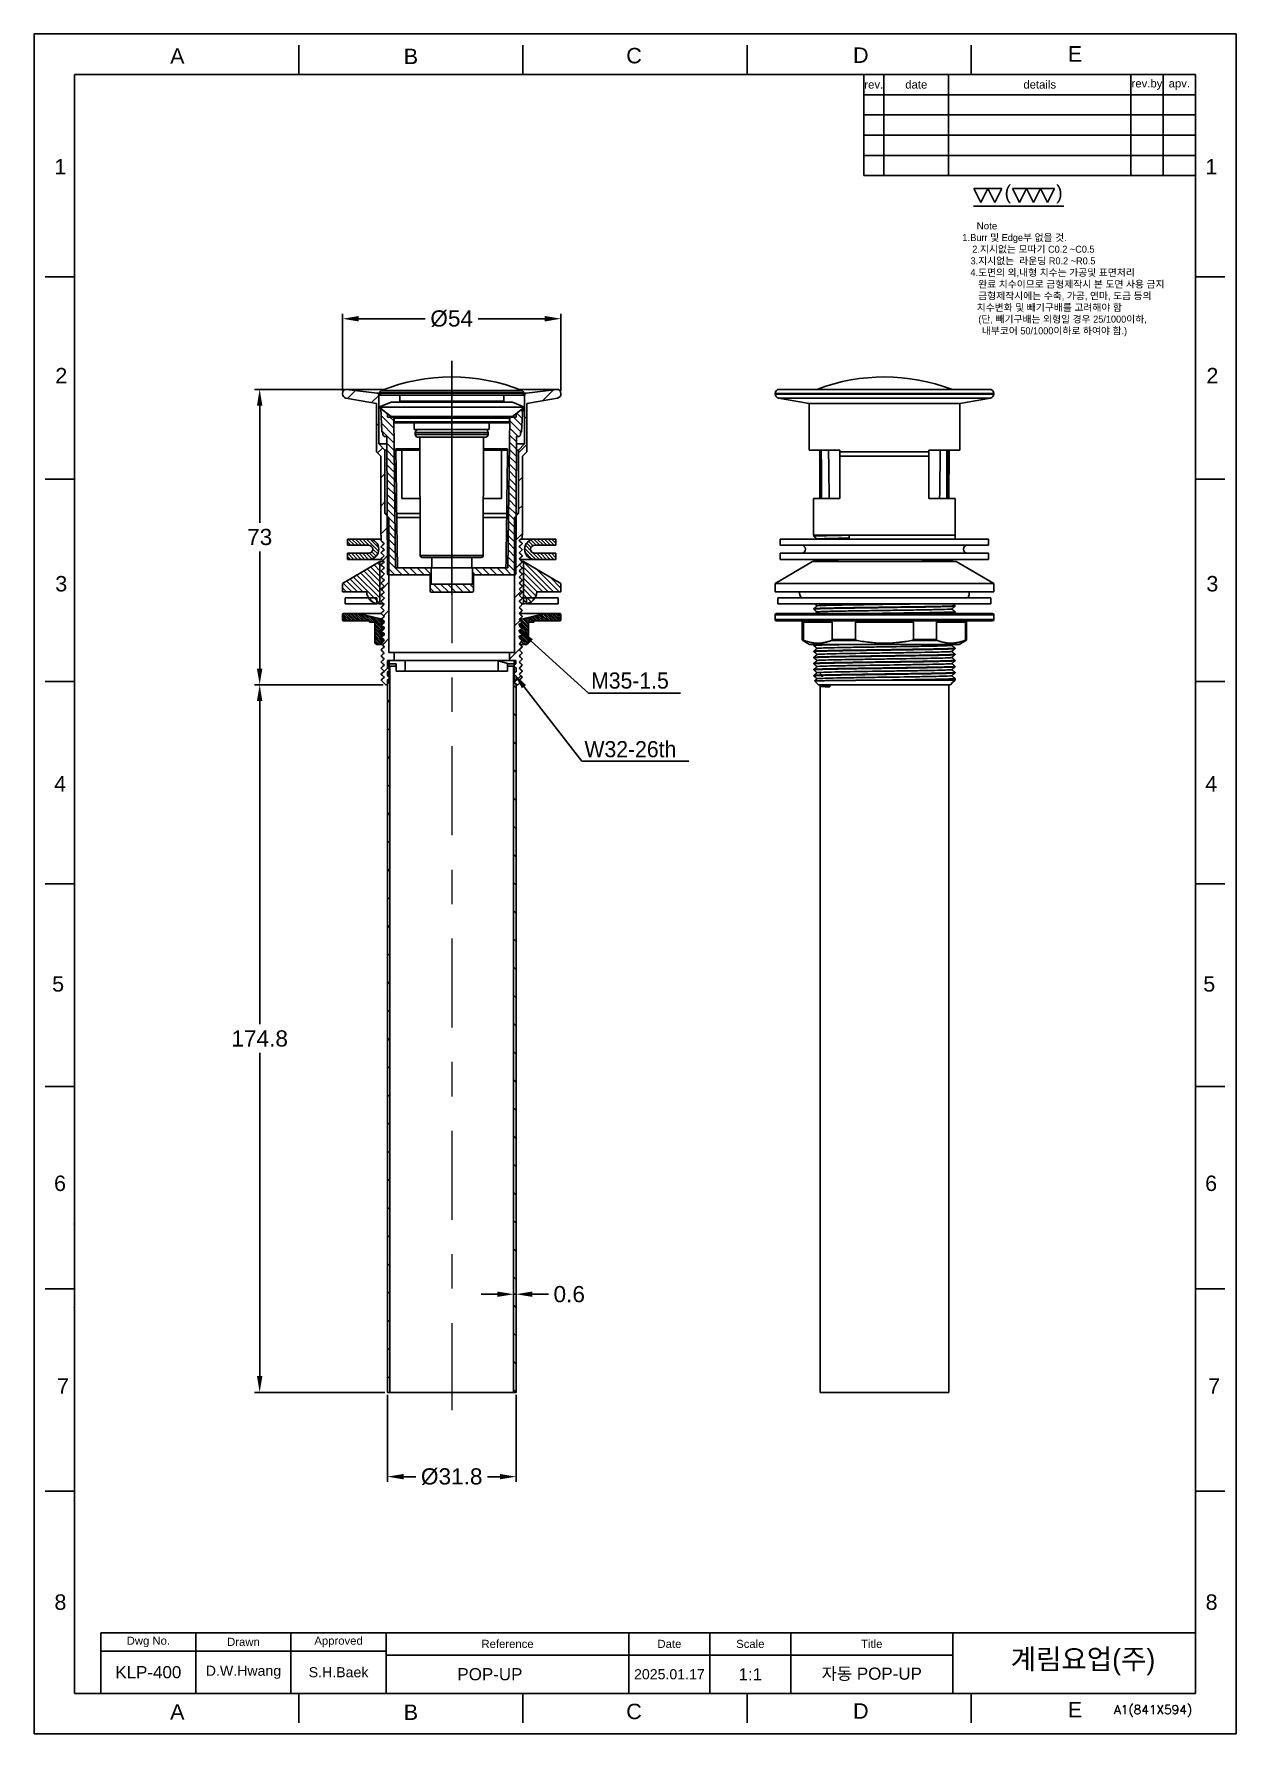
# Model space of a CAD drawing. Header units: millimetres. Extents: x 3306 to 3603, y 698 to 1118.
import ezdxf
from ezdxf import colors
from ezdxf.entities.mleader import LeaderData, LeaderLine
from ezdxf.math import Vec2, Vec3

# ---------------------------------------------------------------- set-up
doc = ezdxf.new("R2010")
doc.units = ezdxf.units.MM
doc.linetypes.add('CENTER', pattern=[47.5, 22, -8.5, 8.5, -8.5])
doc.layers.add('DIM', color=2, linetype='Continuous', lineweight=13)
doc.layers.add('FORM2', color=7, linetype='Continuous')
doc.layers.add('TEXT', color=2, linetype='Continuous')
doc.styles.add('ROMANS', font='ROMANS.shx', dxfattribs={"height": 2.5})
doc.styles.get("Standard").update_dxf_attribs({"font": 'arial.ttf'})
doc.styles.add('기밴테크', font='Gulim.ttf', dxfattribs={"height": 3})
doc.dimstyles.new('ISO-25', dxfattribs={"dimtxt": 7, "dimasz": 7, "dimexe": 1.25, "dimexo": 0.625, "dimgap": 2.5, "dimtad": 1, "dimtih": 1, "dimtoh": 1, "dimdec": 1, "dimdsep": 46, "dimtxsty": 'Standard', "dimcen": 0, "dimclrd": 3, "dimclre": 3, "dimclrt": 4, "dimadec": 0, "dimazin": 0, "dimtfac": 1, "dimtdec": 1, "dimtmove": 0, "dimatfit": 3, "dimfxl": 1, "dimarcsym": 0})

msp = doc.modelspace()

# ---------------------------------------------------------------- texts
at = {"layer": 'DIM', "color": 4, "char_height": 4, "attachment_point": 1, "style": '기밴테크'}
for s, insert in [('M35-1.5', (3443.94, 960.76)), ('W32-26th', (3442.3, 943.8))]:
    msp.add_mtext_dynamic_manual_height_columns(s, width=27.5179, gutter_width=15, heights=[0], dxfattribs=dict(at, insert=insert))
at = {"layer": 'FORM2', "linetype": 'Continuous', "style": 'ROMANS'}
msp.add_text('A1(841X594)', height=2.1875, dxfattribs=at).set_placement((3573.12, 703.41))
at = {"layer": 'FORM2', "linetype": 'Continuous', "attachment_point": 5}
for s, width, gutter_width, insert, char_height in [('A', 2.5, 3.12, (3341.69, 1113.04), 3.81), ('B', 2.5, 3.12, (3399.41, 1112.96), 3.81), ('C', 2.5, 3.12, (3454.54, 1113.12), 3.81), ('D', 2.5, 3.12, (3510.58, 1113.26), 3.81), ('E', 2.5, 3.12, (3563.48, 1113.58), 3.81), ('rev.', 2.5, 6.25, (3513.78, 1105.99), 2), ('date', 8, 6.25, (3524.28, 1105.99), 2), ('details', 22.5, 6.25, (3554.78, 1105.99), 2), ('rev.by', 4, 6.25, (3581.28, 1105.99), 2), ('apv.', 4, 6.25, (3589.28, 1105.99), 2), ('1', 12.5, 3.12, (3312.78, 1085.69), 3.81), ('1', 12.5, 3.12, (3597.2, 1085.69), 3.81), ('2', 12.5, 3.12, (3313.02, 1034.09), 3.81), ('2', 12.5, 3.12, (3597.44, 1034.09), 3.81), ('3', 12.5, 3.12, (3313.01, 982.65), 3.81), ('3', 12.5, 3.12, (3597.43, 982.65), 3.81), ('4', 12.5, 3.12, (3312.72, 933.24), 3.81), ('4', 12.5, 3.12, (3597.15, 933.24), 3.81), ('5', 12.5, 3.12, (3312.24, 883.78), 3.81), ('5', 12.5, 3.12, (3596.67, 883.78), 3.81), ('6', 12.5, 3.12, (3312.71, 834.52), 3.81), ('6', 12.5, 3.12, (3597.13, 834.52), 3.81), ('7', 12.5, 3.12, (3313.45, 784.48), 3.81), ('7', 12.5, 3.12, (3597.88, 784.48), 3.81), ('8', 12.5, 3.12, (3312.81, 731.05), 3.81), ('8', 12.5, 3.12, (3597.24, 731.05), 3.81), ('A', 2.5, 3.12, (3341.69, 703.95), 3.81), ('B', 2.5, 3.12, (3399.41, 703.87), 3.81), ('C', 2.5, 3.12, (3454.54, 704.03), 3.81), ('D', 2.5, 3.12, (3510.58, 704.17), 3.81), ('E', 2.5, 3.12, (3563.48, 704.49), 3.81)]:
    msp.add_mtext_dynamic_manual_height_columns(s, width=width, gutter_width=gutter_width, heights=[0], dxfattribs=dict(at, insert=insert, char_height=char_height))
at = {"layer": 'TEXT', "char_height": 3.45, "attachment_point": 5}
for s, insert in [('(', (3546.89, 1078.89)), (')', (3559.66, 1078.89))]:
    msp.add_mtext(s, dxfattribs=dict(at, insert=insert))
at = {"layer": 'TEXT'}
for s, width, gutter_width, insert, char_height, attachment_point in [('{\\W9.3512; }Note\\P    1.{\\fGulim|b0|i0|c129|p50;Burr 및 Edge부 없을 것.\\P{\\W8.2709; }2.지시없는 모따기 C0.2 ~C0.5\\P{\\W7.5891; }3.지시없는  라운딩 R0.2 ~R0.5\\P{\\W7.5154; }4.도면의 외,내형 치수는 가공및 표면처리\\P{\\W4.58511; }      완료 치수이므로 금형제작시 본 도면 사용 금지\\P{\\W8.58218; }  금형제작시에는 수축, 가공, 연마, 도금 등의\\P          치수변화 및 빼기구배를 고려해야 함\\P{\\W9.65842; } (단, 빼기구배는 외형일 경우 25/1000이하,\\P            내부코어 50/1000이하로 하여야 함.)}', 59.534, 9, (3532.93, 1071.94), 1.7273, 1), ('Dwg No.', 26.6782, 6.25, (3334.53, 721.24), 2, 5), ('Approved', 11.75, 6.25, (3381.53, 721.24), 2, 5), ('Drawn', 11.75, 6.25, (3358.03, 721.24), 2, 5), ('Reference', 30, 6.25, (3423.28, 720.74), 2, 5), ('Date', 10, 6.25, (3463.28, 720.74), 2, 5), ('Scale', 10, 6.25, (3483.28, 720.74), 2, 5), ('Title', 20, 6.25, (3513.28, 720.74), 2, 5)]:
    msp.add_mtext_dynamic_manual_height_columns(s, width=width, gutter_width=gutter_width, heights=[0], dxfattribs=dict(at, insert=insert, char_height=char_height, attachment_point=attachment_point))
at = {"layer": 'TEXT', "linetype": 'Continuous', "attachment_point": 5}
for s, width, insert, char_height in [('{\\fHYGothic-Medium|b0|i0|c129|p18;계림요업(주)}', 76.8928, (3565.46, 716.23), 5), ('KLP-400', 38.0348, (3334.53, 713.74), 3), ('D.W.Hwang', 38.0348, (3358.03, 713.74), 2.5), ('S.H.Baek', 38.0348, (3381.53, 713.74), 2.5), ('2025.01.17', 10, (3463.28, 713.24), 2.5)]:
    msp.add_mtext_dynamic_manual_height_columns(s, width=width, gutter_width=6.25, heights=[0], dxfattribs=dict(at, insert=insert, char_height=char_height))
at = {"layer": 'TEXT', "color": 2, "linetype": 'Continuous', "char_height": 3, "attachment_point": 5}
for s, width, insert in [('POP-UP', 45.6907, (3418.93, 713.24)), ('1:1', 10, (3483.28, 713.24)), ('{\\fGulim|b0|i0|c129|p50;자동} POP-UP', 45.6907, (3513.28, 713.24))]:
    msp.add_mtext_dynamic_manual_height_columns(s, width=width, gutter_width=6.25, heights=[0], dxfattribs=dict(at, insert=insert))

# ---------------------------------------------------------------- blocks, each defined once
blk = doc.blocks.new('*D24')
at = {"layer": 'Defpoints', "color": 0, "transparency": 16777216}
for p in [(3436.49, 1048.14), (3382.49, 1029.7), (3436.49, 1029.7)]:
    blk.add_point(p, dxfattribs=at)
at = {"layer": 'DIM', "color": 3, "lineweight": -2, "transparency": 16777216}
for p, q in [((3382.49, 1030.32), (3382.49, 1049.39)), ((3386.49, 1048.14), (3402.96, 1048.14)), ((3432.49, 1048.14), (3416.03, 1048.14)), ((3436.49, 1030.32), (3436.49, 1049.39))]:
    blk.add_line(p, q, dxfattribs=at)
at = {"layer": 'DIM', "color": 3, "transparency": 16777216}
for points in [[(3386.49, 1048.81), (3386.49, 1047.47), (3382.49, 1048.14)], [(3432.49, 1048.81), (3432.49, 1047.47), (3436.49, 1048.14)]]:
    blk.add_solid(points, dxfattribs=at)
at = {"layer": 'DIM', "color": 4, "transparency": 16777216, "insert": (3409.49, 1048.14), "char_height": 4, "attachment_point": 5}
blk.add_mtext('%%C54', dxfattribs=at)
blk = doc.blocks.new('*D25')
at = {"layer": 'Defpoints', "color": 0, "transparency": 16777216}
for p in [(3383.49, 1030.7), (3362.04, 957.7), (3393.19, 957.7)]:
    blk.add_point(p, dxfattribs=at)
at = {"layer": 'DIM', "color": 3, "lineweight": -2, "transparency": 16777216}
for p, q in [((3382.87, 1030.7), (3360.79, 1030.7)), ((3362.04, 1026.7), (3362.04, 997.74)), ((3362.04, 961.7), (3362.04, 990.65)), ((3392.57, 957.7), (3360.79, 957.7))]:
    blk.add_line(p, q, dxfattribs=at)
at = {"layer": 'DIM', "color": 3, "transparency": 16777216}
for points in [[(3361.37, 1026.7), (3362.7, 1026.7), (3362.04, 1030.7)], [(3361.37, 961.7), (3362.7, 961.7), (3362.04, 957.7)]]:
    blk.add_solid(points, dxfattribs=at)
at = {"layer": 'DIM', "color": 4, "transparency": 16777216, "insert": (3362.04, 994.2), "char_height": 4, "attachment_point": 5}
blk.add_mtext('73', dxfattribs=at)
blk = doc.blocks.new('*D26')
at = {"layer": 'Defpoints', "color": 0, "transparency": 16777216}
for p in [(3393.19, 957.7), (3362.04, 782.9), (3393.59, 782.9)]:
    blk.add_point(p, dxfattribs=at)
at = {"layer": 'DIM', "color": 3, "lineweight": -2, "transparency": 16777216}
for p, q in [((3392.57, 957.7), (3360.79, 957.7)), ((3362.04, 953.7), (3362.04, 873.84)), ((3362.04, 786.9), (3362.04, 866.76)), ((3392.97, 782.9), (3360.79, 782.9))]:
    blk.add_line(p, q, dxfattribs=at)
at = {"layer": 'DIM', "color": 3, "transparency": 16777216}
for points in [[(3361.37, 953.7), (3362.7, 953.7), (3362.04, 957.7)], [(3361.37, 786.9), (3362.7, 786.9), (3362.04, 782.9)]]:
    blk.add_solid(points, dxfattribs=at)
at = {"layer": 'DIM', "color": 4, "transparency": 16777216, "insert": (3362.04, 870.3), "char_height": 4, "attachment_point": 5}
blk.add_mtext('174.8', dxfattribs=at)
blk = doc.blocks.new('*D27')
at = {"layer": 'Defpoints', "color": 0, "transparency": 16777216}
for p in [(3424.79, 807.14), (3425.39, 807.14), (3425.39, 807.14)]:
    blk.add_point(p, dxfattribs=at)
at = {"layer": 'DIM', "color": 3, "lineweight": -2, "transparency": 16777216}
for p, q in [((3420.79, 807.14), (3416.79, 807.14)), ((3424.79, 807.77), (3424.79, 808.39)), ((3424.79, 807.14), (3425.39, 807.14)), ((3425.39, 807.77), (3425.39, 808.39)), ((3429.39, 807.14), (3433.39, 807.14))]:
    blk.add_line(p, q, dxfattribs=at)
at = {"layer": 'DIM', "color": 3, "transparency": 16777216}
for points in [[(3420.79, 807.81), (3420.79, 806.48), (3424.79, 807.14)], [(3429.39, 807.81), (3429.39, 806.48), (3425.39, 807.14)]]:
    blk.add_solid(points, dxfattribs=at)
at = {"layer": 'DIM', "color": 4, "transparency": 16777216, "insert": (3438.53, 807.14), "char_height": 4, "attachment_point": 5}
blk.add_mtext('0.6', dxfattribs=at)
blk = doc.blocks.new('*D28')
at = {"layer": 'Defpoints', "color": 0, "transparency": 16777216}
for p in [(3393.59, 782.9), (3425.39, 782.9), (3425.39, 762.06)]:
    blk.add_point(p, dxfattribs=at)
at = {"layer": 'DIM', "color": 3, "lineweight": -2, "transparency": 16777216}
for p, q in [((3393.59, 782.27), (3393.59, 760.81)), ((3425.39, 782.27), (3425.39, 760.81)), ((3397.59, 762.06), (3400.62, 762.06)), ((3421.39, 762.06), (3418.37, 762.06))]:
    blk.add_line(p, q, dxfattribs=at)
at = {"layer": 'DIM', "color": 3, "transparency": 16777216}
for points in [[(3397.59, 762.73), (3397.59, 761.4), (3393.59, 762.06)], [(3421.39, 762.73), (3421.39, 761.4), (3425.39, 762.06)]]:
    blk.add_solid(points, dxfattribs=at)
at = {"layer": 'DIM', "color": 4, "transparency": 16777216, "insert": (3409.49, 762.06), "char_height": 4, "attachment_point": 5}
blk.add_mtext('%%C31.8', dxfattribs=at)

# ---------------------------------------------------------------- dimensions: what is measured, and where the dimension line sits
at = {"layer": 'DIM'}
for base, p1, p2, picture, middle in [((3436.49, 1048.14), (3382.49, 1029.7), (3436.49, 1029.7), '*D24', (3409.49, 1048.14)), ((3425.39, 762.06), (3393.59, 782.9), (3425.39, 782.9), '*D28', (3409.49, 762.06))]:
    dim = msp.add_linear_dim(base=base, p1=p1, p2=p2, text='%%C<>', dimstyle='ISO-25', override={"dimtxt": 4, "dimasz": 4, "dimgap": 1.5, "dimtad": 0}, dxfattribs=at)
    dim.commit()
    dim.dimension.update_dxf_attribs({"geometry": picture, "text_midpoint": middle})
for base, p1, p2, picture, middle in [((3362.04, 957.7), (3383.49, 1030.7), (3393.19, 957.7), '*D25', (3362.04, 994.2)), ((3362.04, 782.9), (3393.19, 957.7), (3393.59, 782.9), '*D26', (3362.04, 870.3))]:
    dim = msp.add_linear_dim(base=base, p1=p1, p2=p2, angle=90, dimstyle='ISO-25', override={"dimtxt": 4, "dimasz": 4, "dimgap": 1.5, "dimtad": 0}, dxfattribs=at)
    dim.commit()
    dim.dimension.update_dxf_attribs({"geometry": picture, "text_midpoint": middle})
dim = msp.add_linear_dim(base=(3425.39, 807.14), p1=(3424.79, 807.14), p2=(3425.39, 807.14), dimstyle='ISO-25', override={"dimtxt": 4, "dimasz": 4, "dimgap": 1.5, "dimtad": 0}, dxfattribs=at)
dim.commit()
dim.dimension.update_dxf_attribs({"geometry": '*D27', "text_midpoint": (3438.53, 807.14)})

# ---------------------------------------------------------------- hatches: boundary and pattern name
at = {"lineweight": 25}
h = msp.add_hatch(dxfattribs=at)
h.set_pattern_fill('ANSI31', color=256, scale=1.55, angle=359.9544, style=0)
h.set_pattern_definition([(44.9544, (2895.525, 1410.259), (-3.477077, 3.48262), [])])
edge = h.paths.add_edge_path(flags=0)
edge.add_spline(control_points=[(3392.84, 977.57), (3392.68, 977.72), (3392.51, 977.87), (3392.26, 978.09), (3392.17, 978.17), (3392.14, 978.2), (3392.11, 978.23), (3392.08, 978.26), (3392.04, 978.29)], knot_values=[0, 0, 0, 0, 0.625346, 0.625346, 0.951356, 0.951356, 0.951356, 1, 1, 1, 1], degree=3, periodic=0)
edge.add_spline(control_points=[(3392.04, 978.29), (3392.12, 978.39), (3392.21, 978.49), (3392.27, 978.56), (3392.46, 978.73), (3392.66, 978.9), (3392.85, 979.07)], knot_values=[0, 0, 0, 0, 0.28191, 0.28191, 0.28191, 1, 1, 1, 1], degree=3, periodic=0)
edge.add_spline(control_points=[(3392.85, 979.07), (3392.67, 979.24), (3392.48, 979.4), (3392.3, 979.56), (3392.22, 979.63), (3392.19, 979.66), (3392.15, 979.69), (3392.12, 979.73), (3392.08, 979.76), (3392.04, 979.79)], knot_values=[0, 0, 0, 0, 0.686019, 0.686019, 0.686019, 0.962231, 0.962231, 0.962231, 1, 1, 1, 1], degree=3, periodic=0)
edge.add_spline(control_points=[(3392.04, 979.79), (3392.12, 979.89), (3392.2, 979.99), (3392.26, 980.06), (3392.46, 980.23), (3392.65, 980.4), (3392.84, 980.57)], knot_values=[0, 0, 0, 0, 0.277107, 0.277107, 0.277107, 1, 1, 1, 1], degree=3, periodic=0)
edge.add_spline(control_points=[(3392.84, 980.57), (3392.68, 980.71), (3392.52, 980.86), (3392.27, 981.08), (3392.18, 981.16), (3392.14, 981.19), (3392.11, 981.23), (3392.08, 981.26), (3392.04, 981.29)], knot_values=[0, 0, 0, 0, 0.603665, 0.603665, 0.951274, 0.951274, 0.951274, 1, 1, 1, 1], degree=3, periodic=0)
edge.add_spline(control_points=[(3392.04, 981.29), (3392.14, 981.42), (3392.19, 981.5), (3392.46, 981.73), (3392.65, 981.9), (3392.84, 982.07)], knot_values=[0, 0, 0, 0, 0.277842, 0.277842, 1, 1, 1, 1], degree=3, periodic=0)
edge.add_spline(control_points=[(3392.84, 982.07), (3392.66, 982.23), (3392.48, 982.39), (3392.3, 982.55), (3392.23, 982.62), (3392.19, 982.65), (3392.15, 982.69), (3392.12, 982.72), (3392.08, 982.75), (3392.04, 982.79)], knot_values=[0, 0, 0, 0, 0.6765, 0.6765, 0.6765, 0.968883, 0.968883, 0.968883, 1, 1, 1, 1], degree=3, periodic=0)
edge.add_spline(control_points=[(3392.04, 982.79), (3392.14, 982.92), (3392.19, 983), (3392.46, 983.23), (3392.65, 983.4), (3392.85, 983.57)], knot_values=[0, 0, 0, 0, 0.278056, 0.278056, 1, 1, 1, 1], degree=3, periodic=0)
edge.add_spline(control_points=[(3392.85, 983.57), (3392.68, 983.72), (3392.51, 983.88), (3392.25, 984.1), (3392.17, 984.18), (3392.14, 984.21), (3392.11, 984.24), (3392.07, 984.27), (3392.04, 984.3)], knot_values=[0, 0, 0, 0, 0.636583, 0.636583, 0.950501, 0.950501, 0.950501, 1, 1, 1, 1], degree=3, periodic=0)
edge.add_spline(control_points=[(3392.04, 984.3), (3392.11, 984.38), (3392.17, 984.46), (3392.22, 984.53), (3392.43, 984.71), (3392.64, 984.89), (3392.84, 985.07)], knot_values=[0, 0, 0, 0, 0.224975, 0.224975, 0.224975, 1, 1, 1, 1], degree=3, periodic=0)
edge.add_spline(control_points=[(3392.84, 985.07), (3392.63, 985.26), (3392.42, 985.45), (3392.2, 985.64), (3392.18, 985.66), (3392.15, 985.68), (3392.12, 985.71), (3392.1, 985.73), (3392.07, 985.75), (3392.04, 985.78)], knot_values=[0, 0, 0, 0, 0.800159, 0.800159, 0.800159, 0.998371, 0.998371, 0.998371, 1, 1, 1, 1], degree=3, periodic=0)
edge.add_spline(control_points=[(3392.04, 985.78), (3392.14, 985.92), (3392.19, 986), (3392.46, 986.23), (3392.65, 986.4), (3392.85, 986.57)], knot_values=[0, 0, 0, 0, 0.279605, 0.279605, 1, 1, 1, 1], degree=3, periodic=0)
edge.add_spline(control_points=[(3392.85, 986.57), (3392.69, 986.71), (3392.54, 986.85), (3392.28, 987.07), (3392.19, 987.16), (3392.16, 987.19), (3392.12, 987.23), (3392.08, 987.26), (3392.04, 987.3)], knot_values=[0, 0, 0, 0, 0.581045, 0.581045, 0.936143, 0.936143, 0.936143, 1, 1, 1, 1], degree=3, periodic=0)
edge.add_spline(control_points=[(3392.04, 987.3), (3392.12, 987.39), (3392.2, 987.49), (3392.26, 987.56), (3392.46, 987.73), (3392.65, 987.9), (3392.84, 988.07)], knot_values=[0, 0, 0, 0, 0.276256, 0.276256, 0.276256, 1, 1, 1, 1], degree=3, periodic=0)
edge.add_spline(control_points=[(3392.84, 988.07), (3392.68, 988.22), (3392.52, 988.36), (3392.26, 988.58), (3392.18, 988.67), (3392.14, 988.7), (3392.11, 988.73), (3392.08, 988.76), (3392.04, 988.79)], knot_values=[0, 0, 0, 0, 0.610001, 0.610001, 0.951466, 0.951466, 0.951466, 1, 1, 1, 1], degree=3, periodic=0)
edge.add_spline(control_points=[(3392.04, 988.79), (3392.12, 988.89), (3392.2, 988.99), (3392.26, 989.06), (3392.46, 989.23), (3392.65, 989.4), (3392.84, 989.57)], knot_values=[0, 0, 0, 0, 0.276985, 0.276985, 0.276985, 1, 1, 1, 1], degree=3, periodic=0)
edge.add_spline(control_points=[(3392.84, 989.57), (3392.66, 989.73), (3392.49, 989.88), (3392.23, 990.11), (3392.15, 990.18), (3392.12, 990.21), (3392.1, 990.23), (3392.07, 990.26), (3392.04, 990.29)], knot_values=[0, 0, 0, 0, 0.664833, 0.664833, 0.966911, 0.966911, 0.966911, 1, 1, 1, 1], degree=3, periodic=0)
edge.add_spline(control_points=[(3392.04, 990.29), (3392.14, 990.42), (3392.19, 990.49), (3392.46, 990.73), (3392.66, 990.9), (3392.85, 991.07)], knot_values=[0, 0, 0, 0, 0.27815, 0.27815, 1, 1, 1, 1], degree=3, periodic=0)
edge.add_spline(control_points=[(3392.85, 991.07), (3392.68, 991.22), (3392.51, 991.37), (3392.26, 991.59), (3392.18, 991.67), (3392.14, 991.7), (3392.11, 991.74), (3392.08, 991.77), (3392.04, 991.8)], knot_values=[0, 0, 0, 0, 0.622809, 0.622809, 0.944923, 0.944923, 0.944923, 1, 1, 1, 1], degree=3, periodic=0)
edge.add_spline(control_points=[(3392.04, 991.8), (3392.12, 991.89), (3392.2, 991.99), (3392.27, 992.06), (3392.46, 992.23), (3392.65, 992.4), (3392.84, 992.57)], knot_values=[0, 0, 0, 0, 0.281279, 0.281279, 0.281279, 1, 1, 1, 1], degree=3, periodic=0)
edge.add_spline(control_points=[(3392.84, 992.57), (3392.67, 992.73), (3392.49, 992.88), (3392.24, 993.11), (3392.16, 993.18), (3392.13, 993.2), (3392.1, 993.23), (3392.07, 993.25), (3392.04, 993.28)], knot_values=[0, 0, 0, 0, 0.654744, 0.654744, 0.960721, 0.960721, 0.960721, 1, 1, 1, 1], degree=3, periodic=0)
edge.add_line((3392.04, 993.28), (3392.04, 994.7))
edge.add_line((3392.04, 994.7), (3391.99, 1014.2))
edge.add_line((3391.99, 1014.2), (3390.89, 1015.3))
edge.add_line((3390.89, 1015.3), (3390.89, 1027.2))
edge.add_line((3390.89, 1027.2), (3383.32, 1028.55))
edge.add_arc((3383.49, 1029.54), 1, 540, 619.8753, ccw=False)
edge.add_line((3382.49, 1029.54), (3382.49, 1029.7))
edge.add_arc((3383.49, 1029.7), 1, 450, 540, ccw=False)
edge.add_line((3383.49, 1030.7), (3391.06, 1029.75))
edge.add_arc((3390.99, 1029.26), 0.5, 360, 442.875, ccw=False)
edge.add_line((3391.49, 1029.26), (3391.49, 1017.2))
edge.add_line((3391.49, 1017.2), (3392.99, 1015.7))
edge.add_line((3392.99, 1015.7), (3392.99, 1000))
edge.add_line((3392.99, 1000), (3393.99, 999))
edge.add_line((3393.99, 999), (3393.99, 965.7))
edge.add_line((3393.99, 965.7), (3395.24, 965.7))
edge.add_line((3395.24, 965.7), (3395.24, 963.7))
edge.add_line((3395.24, 963.7), (3394.03, 963.7))
edge.add_line((3394.03, 963.7), (3394.03, 958.3))
edge.add_line((3394.03, 958.3), (3393.43, 957.7))
edge.add_line((3393.43, 957.7), (3393.19, 957.7))
edge.add_line((3393.19, 957.7), (3392.04, 958.86))
edge.add_spline(control_points=[(3392.04, 958.86), (3392.12, 958.93), (3392.19, 959), (3392.46, 959.23), (3392.65, 959.4), (3392.85, 959.57)], knot_values=[0, 0, 0, 0, 0.280992, 0.280992, 1, 1, 1, 1], degree=3, periodic=0)
edge.add_spline(control_points=[(3392.85, 959.57), (3392.68, 959.72), (3392.52, 959.86), (3392.27, 960.08), (3392.18, 960.17), (3392.14, 960.2), (3392.11, 960.23), (3392.08, 960.26), (3392.04, 960.29)], knot_values=[0, 0, 0, 0, 0.608847, 0.608847, 0.94813, 0.94813, 0.94813, 1, 1, 1, 1], degree=3, periodic=0)
edge.add_spline(control_points=[(3392.04, 960.29), (3392.12, 960.39), (3392.2, 960.49), (3392.27, 960.56), (3392.46, 960.73), (3392.65, 960.9), (3392.84, 961.07)], knot_values=[0, 0, 0, 0, 0.27783, 0.27783, 0.27783, 1, 1, 1, 1], degree=3, periodic=0)
edge.add_spline(control_points=[(3392.84, 961.07), (3392.71, 961.19), (3392.58, 961.31), (3392.34, 961.52), (3392.23, 961.63), (3392.18, 961.67), (3392.14, 961.71), (3392.09, 961.76), (3392.04, 961.8)], knot_values=[0, 0, 0, 0, 0.490694, 0.490694, 0.916015, 0.916015, 0.916015, 1, 1, 1, 1], degree=3, periodic=0)
edge.add_spline(control_points=[(3392.04, 961.8), (3392.12, 961.89), (3392.2, 961.99), (3392.27, 962.06), (3392.46, 962.23), (3392.66, 962.4), (3392.85, 962.57)], knot_values=[0, 0, 0, 0, 0.281279, 0.281279, 0.281279, 1, 1, 1, 1], degree=3, periodic=0)
edge.add_spline(control_points=[(3392.85, 962.57), (3392.67, 962.73), (3392.49, 962.89), (3392.23, 963.12), (3392.15, 963.19), (3392.13, 963.22), (3392.1, 963.24), (3392.07, 963.27), (3392.04, 963.29)], knot_values=[0, 0, 0, 0, 0.674376, 0.674376, 0.960045, 0.960045, 0.960045, 1, 1, 1, 1], degree=3, periodic=0)
edge.add_spline(control_points=[(3392.04, 963.29), (3392.12, 963.39), (3392.2, 963.49), (3392.26, 963.56), (3392.46, 963.73), (3392.65, 963.9), (3392.84, 964.07)], knot_values=[0, 0, 0, 0, 0.275112, 0.275112, 0.275112, 1, 1, 1, 1], degree=3, periodic=0)
edge.add_spline(control_points=[(3392.84, 964.07), (3392.68, 964.22), (3392.51, 964.36), (3392.26, 964.59), (3392.17, 964.67), (3392.14, 964.7), (3392.11, 964.73), (3392.08, 964.76), (3392.04, 964.79)], knot_values=[0, 0, 0, 0, 0.616257, 0.616257, 0.954144, 0.954144, 0.954144, 1, 1, 1, 1], degree=3, periodic=0)
edge.add_spline(control_points=[(3392.04, 964.79), (3392.14, 964.92), (3392.19, 965), (3392.46, 965.23), (3392.65, 965.4), (3392.84, 965.57)], knot_values=[0, 0, 0, 0, 0.278608, 0.278608, 1, 1, 1, 1], degree=3, periodic=0)
edge.add_spline(control_points=[(3392.84, 965.57), (3392.65, 965.74), (3392.47, 965.91), (3392.28, 966.07), (3392.21, 966.14), (3392.17, 966.17), (3392.14, 966.19), (3392.11, 966.22), (3392.08, 966.25), (3392.04, 966.28)], knot_values=[0, 0, 0, 0, 0.707909, 0.707909, 0.707909, 0.976832, 0.976832, 0.976832, 1, 1, 1, 1], degree=3, periodic=0)
edge.add_spline(control_points=[(3392.04, 966.28), (3392.14, 966.42), (3392.19, 966.5), (3392.46, 966.73), (3392.65, 966.9), (3392.85, 967.07)], knot_values=[0, 0, 0, 0, 0.280238, 0.280238, 1, 1, 1, 1], degree=3, periodic=0)
edge.add_spline(control_points=[(3392.85, 967.07), (3392.68, 967.22), (3392.52, 967.36), (3392.27, 967.59), (3392.18, 967.67), (3392.15, 967.7), (3392.11, 967.73), (3392.08, 967.76), (3392.04, 967.8)], knot_values=[0, 0, 0, 0, 0.609907, 0.609907, 0.944731, 0.944731, 0.944731, 1, 1, 1, 1], degree=3, periodic=0)
edge.add_spline(control_points=[(3392.04, 967.8), (3392.12, 967.89), (3392.2, 967.99), (3392.27, 968.07), (3392.46, 968.23), (3392.65, 968.4), (3392.84, 968.57)], knot_values=[0, 0, 0, 0, 0.280842, 0.280842, 0.280842, 1, 1, 1, 1], degree=3, periodic=0)
edge.add_spline(control_points=[(3392.84, 968.57), (3392.65, 968.74), (3392.47, 968.91), (3392.28, 969.07), (3392.21, 969.14), (3392.17, 969.17), (3392.14, 969.2), (3392.11, 969.23), (3392.08, 969.26), (3392.04, 969.29)], knot_values=[0, 0, 0, 0, 0.707827, 0.707827, 0.707827, 0.973733, 0.973733, 0.973733, 1, 1, 1, 1], degree=3, periodic=0)
edge.add_spline(control_points=[(3392.04, 969.29), (3392.14, 969.42), (3392.19, 969.5), (3392.46, 969.73), (3392.65, 969.9), (3392.85, 970.07)], knot_values=[0, 0, 0, 0, 0.2784, 0.2784, 1, 1, 1, 1], degree=3, periodic=0)
edge.add_spline(control_points=[(3392.85, 970.07), (3392.67, 970.23), (3392.5, 970.38), (3392.24, 970.61), (3392.16, 970.68), (3392.13, 970.71), (3392.1, 970.74), (3392.07, 970.77), (3392.04, 970.79)], knot_values=[0, 0, 0, 0, 0.654552, 0.654552, 0.956188, 0.956188, 0.956188, 1, 1, 1, 1], degree=3, periodic=0)
edge.add_spline(control_points=[(3392.04, 970.79), (3392.12, 970.89), (3392.2, 970.99), (3392.27, 971.06), (3392.46, 971.23), (3392.65, 971.4), (3392.84, 971.57)], knot_values=[0, 0, 0, 0, 0.278637, 0.278637, 0.278637, 1, 1, 1, 1], degree=3, periodic=0)
edge.add_spline(control_points=[(3392.84, 971.57), (3392.68, 971.72), (3392.51, 971.86), (3392.26, 972.09), (3392.17, 972.17), (3392.14, 972.2), (3392.11, 972.23), (3392.08, 972.26), (3392.04, 972.29)], knot_values=[0, 0, 0, 0, 0.61801, 0.61801, 0.955479, 0.955479, 0.955479, 1, 1, 1, 1], degree=3, periodic=0)
edge.add_spline(control_points=[(3392.04, 972.29), (3392.14, 972.42), (3392.19, 972.5), (3392.46, 972.73), (3392.65, 972.9), (3392.84, 973.07)], knot_values=[0, 0, 0, 0, 0.277901, 0.277901, 1, 1, 1, 1], degree=3, periodic=0)
edge.add_spline(control_points=[(3392.84, 973.07), (3392.68, 973.22), (3392.52, 973.36), (3392.27, 973.58), (3392.18, 973.66), (3392.14, 973.7), (3392.11, 973.73), (3392.08, 973.76), (3392.04, 973.79)], knot_values=[0, 0, 0, 0, 0.606825, 0.606825, 0.952425, 0.952425, 0.952425, 1, 1, 1, 1], degree=3, periodic=0)
edge.add_spline(control_points=[(3392.04, 973.79), (3392.14, 973.92), (3392.19, 973.99), (3392.46, 974.23), (3392.66, 974.4), (3392.85, 974.57)], knot_values=[0, 0, 0, 0, 0.279572, 0.279572, 1, 1, 1, 1], degree=3, periodic=0)
edge.add_spline(control_points=[(3392.85, 974.57), (3392.72, 974.69), (3392.59, 974.8), (3392.34, 975.02), (3392.23, 975.12), (3392.12, 975.23), (3392.1, 975.25), (3392.07, 975.28), (3392.04, 975.31)], knot_values=[0, 0, 0, 0, 0.48622, 0.48622, 0.910898, 0.910898, 0.910898, 1, 1, 1, 1], degree=3, periodic=0)
edge.add_spline(control_points=[(3392.04, 975.31), (3392.12, 975.4), (3392.2, 975.49), (3392.27, 975.56), (3392.46, 975.73), (3392.65, 975.9), (3392.84, 976.07)], knot_values=[0, 0, 0, 0, 0.277985, 0.277985, 0.277985, 1, 1, 1, 1], degree=3, periodic=0)
edge.add_spline(control_points=[(3392.84, 976.07), (3392.73, 976.17), (3392.62, 976.27), (3392.38, 976.48), (3392.25, 976.6), (3392.13, 976.72), (3392.1, 976.75), (3392.07, 976.78), (3392.04, 976.8)], knot_values=[0, 0, 0, 0, 0.419453, 0.419453, 0.89946, 0.89946, 0.89946, 1, 1, 1, 1], degree=3, periodic=0)
edge.add_spline(control_points=[(3392.04, 976.8), (3392.12, 976.9), (3392.2, 976.99), (3392.27, 977.06), (3392.46, 977.23), (3392.65, 977.4), (3392.84, 977.57)], knot_values=[0, 0, 0, 0, 0.27743, 0.27743, 0.27743, 1, 1, 1, 1], degree=3, periodic=0)
edge = h.paths.add_edge_path(flags=0)
edge.add_spline(control_points=[(3426.14, 975.32), (3426.33, 975.15), (3426.53, 974.97), (3426.79, 974.74), (3426.82, 974.71), (3426.85, 974.69), (3426.88, 974.66), (3426.91, 974.63), (3426.94, 974.61)], knot_values=[0, 0, 0, 0, 0.733121, 0.733121, 0.977365, 0.977365, 0.977365, 1, 1, 1, 1], degree=3, periodic=0)
edge.add_spline(control_points=[(3426.94, 974.61), (3426.68, 974.3), (3426.41, 974.06), (3426.14, 973.82)], knot_values=[0, 0, 0, 0, 1, 1, 1, 1], degree=3, periodic=0)
edge.add_spline(control_points=[(3426.14, 973.82), (3426.34, 973.65), (3426.53, 973.48), (3426.79, 973.25), (3426.86, 973.19), (3426.93, 973.13), (3426.94, 973.12), (3426.94, 973.04)], knot_values=[0, 0, 0, 0, 0.728117, 0.728117, 0.974528, 0.974528, 1, 1, 1, 1], degree=3, periodic=0)
edge.add_spline(control_points=[(3426.94, 973.04), (3426.94, 973.03), (3426.91, 973), (3426.76, 972.87), (3426.5, 972.63), (3426.26, 972.43), (3426.14, 972.32)], knot_values=[0, 0, 0, 0, 0.005626, 0.116112, 0.558056, 1, 1, 1, 1], degree=3, periodic=0)
edge.add_spline(control_points=[(3426.14, 972.32), (3426.34, 972.15), (3426.53, 971.98), (3426.79, 971.75), (3426.82, 971.72), (3426.85, 971.7), (3426.88, 971.67), (3426.91, 971.64), (3426.94, 971.61)], knot_values=[0, 0, 0, 0, 0.724315, 0.724315, 0.970479, 0.970479, 0.970479, 1, 1, 1, 1], degree=3, periodic=0)
edge.add_spline(control_points=[(3426.94, 971.61), (3426.67, 971.3), (3426.41, 971.06), (3426.14, 970.82)], knot_values=[0, 0, 0, 0, 1, 1, 1, 1], degree=3, periodic=0)
edge.add_spline(control_points=[(3426.14, 970.82), (3426.34, 970.65), (3426.53, 970.47), (3426.8, 970.24), (3426.83, 970.22), (3426.86, 970.19), (3426.88, 970.16), (3426.91, 970.14), (3426.94, 970.11)], knot_values=[0, 0, 0, 0, 0.737507, 0.737507, 0.983513, 0.983513, 0.983513, 1, 1, 1, 1], degree=3, periodic=0)
edge.add_spline(control_points=[(3426.94, 970.11), (3426.68, 969.79), (3426.41, 969.56), (3426.14, 969.32)], knot_values=[0, 0, 0, 0, 1, 1, 1, 1], degree=3, periodic=0)
edge.add_spline(control_points=[(3426.14, 969.32), (3426.34, 969.15), (3426.54, 968.97), (3426.8, 968.74), (3426.83, 968.72), (3426.86, 968.69), (3426.89, 968.66), (3426.91, 968.64), (3426.94, 968.61)], knot_values=[0, 0, 0, 0, 0.739497, 0.739497, 0.986381, 0.986381, 0.986381, 1, 1, 1, 1], degree=3, periodic=0)
edge.add_spline(control_points=[(3426.94, 968.61), (3426.68, 968.29), (3426.41, 968.06), (3426.14, 967.82)], knot_values=[0, 0, 0, 0, 1, 1, 1, 1], degree=3, periodic=0)
edge.add_spline(control_points=[(3426.14, 967.82), (3426.34, 967.65), (3426.53, 967.48), (3426.79, 967.25), (3426.82, 967.22), (3426.85, 967.2), (3426.88, 967.17), (3426.91, 967.14), (3426.94, 967.11)], knot_values=[0, 0, 0, 0, 0.725162, 0.725162, 0.972318, 0.972318, 0.972318, 1, 1, 1, 1], degree=3, periodic=0)
edge.add_spline(control_points=[(3426.94, 967.11), (3426.67, 966.8), (3426.41, 966.56), (3426.14, 966.32)], knot_values=[0, 0, 0, 0, 1, 1, 1, 1], degree=3, periodic=0)
edge.add_spline(control_points=[(3426.14, 966.32), (3426.34, 966.15), (3426.53, 965.97), (3426.8, 965.74), (3426.83, 965.71), (3426.86, 965.69), (3426.89, 965.66), (3426.91, 965.64), (3426.94, 965.61)], knot_values=[0, 0, 0, 0, 0.738418, 0.738418, 0.983556, 0.983556, 0.983556, 1, 1, 1, 1], degree=3, periodic=0)
edge.add_spline(control_points=[(3426.94, 965.61), (3426.68, 965.29), (3426.41, 965.06), (3426.14, 964.82)], knot_values=[0, 0, 0, 0, 1, 1, 1, 1], degree=3, periodic=0)
edge.add_spline(control_points=[(3426.14, 964.82), (3426.34, 964.65), (3426.53, 964.48), (3426.79, 964.25), (3426.82, 964.22), (3426.85, 964.2), (3426.88, 964.17), (3426.91, 964.14), (3426.94, 964.12)], knot_values=[0, 0, 0, 0, 0.727803, 0.727803, 0.975647, 0.975647, 0.975647, 1, 1, 1, 1], degree=3, periodic=0)
edge.add_spline(control_points=[(3426.94, 964.12), (3426.68, 963.8), (3426.41, 963.56), (3426.14, 963.32)], knot_values=[0, 0, 0, 0, 1, 1, 1, 1], degree=3, periodic=0)
edge.add_spline(control_points=[(3426.14, 963.32), (3426.34, 963.15), (3426.54, 962.97), (3426.8, 962.74), (3426.83, 962.72), (3426.86, 962.69), (3426.89, 962.66), (3426.91, 962.64), (3426.94, 962.61)], knot_values=[0, 0, 0, 0, 0.739335, 0.739335, 0.985903, 0.985903, 0.985903, 1, 1, 1, 1], degree=3, periodic=0)
edge.add_spline(control_points=[(3426.94, 962.61), (3426.68, 962.29), (3426.41, 962.06), (3426.14, 961.82)], knot_values=[0, 0, 0, 0, 1, 1, 1, 1], degree=3, periodic=0)
edge.add_spline(control_points=[(3426.14, 961.82), (3426.34, 961.65), (3426.53, 961.48), (3426.79, 961.25), (3426.82, 961.22), (3426.85, 961.2), (3426.88, 961.17), (3426.91, 961.14), (3426.94, 961.11)], knot_values=[0, 0, 0, 0, 0.725512, 0.725512, 0.97243, 0.97243, 0.97243, 1, 1, 1, 1], degree=3, periodic=0)
edge.add_spline(control_points=[(3426.94, 961.11), (3426.68, 960.79), (3426.41, 960.56), (3426.14, 960.32)], knot_values=[0, 0, 0, 0, 1, 1, 1, 1], degree=3, periodic=0)
edge.add_spline(control_points=[(3426.14, 960.32), (3426.34, 960.15), (3426.53, 959.98), (3426.79, 959.75), (3426.82, 959.72), (3426.85, 959.7), (3426.88, 959.67), (3426.91, 959.64), (3426.94, 959.61)], knot_values=[0, 0, 0, 0, 0.725341, 0.725341, 0.972276, 0.972276, 0.972276, 1, 1, 1, 1], degree=3, periodic=0)
edge.add_spline(control_points=[(3426.94, 959.61), (3426.67, 959.3), (3426.41, 959.06), (3426.14, 958.82)], knot_values=[0, 0, 0, 0, 1, 1, 1, 1], degree=3, periodic=0)
edge.add_spline(control_points=[(3426.14, 958.82), (3426.27, 958.7), (3426.41, 958.58), (3426.55, 958.46)], knot_values=[0, 0, 0, 0, 1, 1, 1, 1], degree=3, periodic=0)
edge.add_line((3426.55, 958.46), (3425.79, 957.7))
edge.add_line((3425.79, 957.7), (3425.55, 957.7))
edge.add_line((3425.55, 957.7), (3424.95, 958.3))
edge.add_line((3424.95, 958.3), (3424.95, 963.7))
edge.add_line((3424.95, 963.7), (3423.74, 963.7))
edge.add_line((3423.74, 963.7), (3423.74, 965.7))
edge.add_line((3423.74, 965.7), (3424.99, 965.7))
edge.add_line((3424.99, 965.7), (3424.99, 999))
edge.add_line((3424.99, 999), (3425.99, 1000))
edge.add_line((3425.99, 1000), (3425.99, 1015.7))
edge.add_line((3425.99, 1015.7), (3427.49, 1017.2))
edge.add_line((3427.49, 1017.2), (3427.49, 1029.26))
edge.add_arc((3427.99, 1029.26), 0.5, 457.125, 540, ccw=False)
edge.add_line((3427.93, 1029.75), (3435.49, 1030.7))
edge.add_arc((3435.49, 1029.7), 1, 360, 450, ccw=False)
edge.add_line((3436.49, 1029.7), (3436.49, 1029.54))
edge.add_arc((3435.49, 1029.54), 1, 280.1247, 360, ccw=False)
edge.add_line((3435.67, 1028.55), (3428.09, 1027.2))
edge.add_line((3428.09, 1027.2), (3428.09, 1015.3))
edge.add_line((3428.09, 1015.3), (3426.99, 1014.2))
edge.add_line((3426.99, 1014.2), (3426.94, 994.7))
edge.add_line((3426.94, 994.7), (3426.94, 994.03))
edge.add_spline(control_points=[(3426.94, 994.03), (3426.68, 993.79), (3426.41, 993.56), (3426.14, 993.32)], knot_values=[0, 0, 0, 0, 1, 1, 1, 1], degree=3, periodic=0)
edge.add_spline(control_points=[(3426.14, 993.32), (3426.34, 993.15), (3426.54, 992.97), (3426.8, 992.74), (3426.83, 992.72), (3426.86, 992.69), (3426.89, 992.67), (3426.91, 992.64), (3426.94, 992.61)], knot_values=[0, 0, 0, 0, 0.740617, 0.740617, 0.987459, 0.987459, 0.987459, 1, 1, 1, 1], degree=3, periodic=0)
edge.add_spline(control_points=[(3426.94, 992.61), (3426.68, 992.29), (3426.41, 992.06), (3426.14, 991.82)], knot_values=[0, 0, 0, 0, 1, 1, 1, 1], degree=3, periodic=0)
edge.add_spline(control_points=[(3426.14, 991.82), (3426.25, 991.73), (3426.35, 991.64), (3426.62, 991.4), (3426.77, 991.25), (3426.94, 991.08)], knot_values=[0, 0, 0, 0, 0.392607, 0.392607, 1, 1, 1, 1], degree=3, periodic=0)
edge.add_spline(control_points=[(3426.94, 991.08), (3426.68, 990.8), (3426.41, 990.56), (3426.14, 990.32)], knot_values=[0, 0, 0, 0, 1, 1, 1, 1], degree=3, periodic=0)
edge.add_spline(control_points=[(3426.14, 990.32), (3426.33, 990.15), (3426.53, 989.98), (3426.79, 989.75), (3426.82, 989.72), (3426.85, 989.7), (3426.88, 989.67), (3426.91, 989.64), (3426.94, 989.61)], knot_values=[0, 0, 0, 0, 0.724302, 0.724302, 0.971187, 0.971187, 0.971187, 1, 1, 1, 1], degree=3, periodic=0)
edge.add_spline(control_points=[(3426.94, 989.61), (3426.68, 989.29), (3426.41, 989.06), (3426.14, 988.82)], knot_values=[0, 0, 0, 0, 1, 1, 1, 1], degree=3, periodic=0)
edge.add_spline(control_points=[(3426.14, 988.82), (3426.34, 988.65), (3426.53, 988.48), (3426.79, 988.25), (3426.82, 988.22), (3426.85, 988.2), (3426.88, 988.17), (3426.91, 988.14), (3426.94, 988.11)], knot_values=[0, 0, 0, 0, 0.726694, 0.726694, 0.97333, 0.97333, 0.97333, 1, 1, 1, 1], degree=3, periodic=0)
edge.add_spline(control_points=[(3426.94, 988.11), (3426.67, 987.8), (3426.41, 987.56), (3426.14, 987.32)], knot_values=[0, 0, 0, 0, 1, 1, 1, 1], degree=3, periodic=0)
edge.add_spline(control_points=[(3426.14, 987.32), (3426.34, 987.15), (3426.53, 986.97), (3426.8, 986.74), (3426.83, 986.71), (3426.86, 986.69), (3426.88, 986.66), (3426.91, 986.64), (3426.94, 986.61)], knot_values=[0, 0, 0, 0, 0.737444, 0.737444, 0.982762, 0.982762, 0.982762, 1, 1, 1, 1], degree=3, periodic=0)
edge.add_spline(control_points=[(3426.94, 986.61), (3426.68, 986.29), (3426.41, 986.06), (3426.14, 985.82)], knot_values=[0, 0, 0, 0, 1, 1, 1, 1], degree=3, periodic=0)
edge.add_spline(control_points=[(3426.14, 985.82), (3426.34, 985.65), (3426.54, 985.47), (3426.8, 985.24), (3426.83, 985.22), (3426.86, 985.19), (3426.89, 985.16), (3426.91, 985.14), (3426.94, 985.11)], knot_values=[0, 0, 0, 0, 0.739917, 0.739917, 0.986428, 0.986428, 0.986428, 1, 1, 1, 1], degree=3, periodic=0)
edge.add_spline(control_points=[(3426.94, 985.11), (3426.68, 984.79), (3426.41, 984.56), (3426.14, 984.32)], knot_values=[0, 0, 0, 0, 1, 1, 1, 1], degree=3, periodic=0)
edge.add_spline(control_points=[(3426.14, 984.32), (3426.34, 984.15), (3426.53, 983.98), (3426.79, 983.75), (3426.82, 983.72), (3426.85, 983.7), (3426.88, 983.67), (3426.91, 983.64), (3426.94, 983.61)], knot_values=[0, 0, 0, 0, 0.724573, 0.724573, 0.972284, 0.972284, 0.972284, 1, 1, 1, 1], degree=3, periodic=0)
edge.add_spline(control_points=[(3426.94, 983.61), (3426.67, 983.3), (3426.41, 983.06), (3426.14, 982.82)], knot_values=[0, 0, 0, 0, 1, 1, 1, 1], degree=3, periodic=0)
edge.add_spline(control_points=[(3426.14, 982.82), (3426.34, 982.65), (3426.53, 982.47), (3426.8, 982.24), (3426.83, 982.21), (3426.85, 982.19), (3426.88, 982.16), (3426.91, 982.14), (3426.94, 982.11)], knot_values=[0, 0, 0, 0, 0.735749, 0.735749, 0.981073, 0.981073, 0.981073, 1, 1, 1, 1], degree=3, periodic=0)
edge.add_spline(control_points=[(3426.94, 982.11), (3426.68, 981.8), (3426.41, 981.56), (3426.14, 981.32)], knot_values=[0, 0, 0, 0, 1, 1, 1, 1], degree=3, periodic=0)
edge.add_spline(control_points=[(3426.14, 981.32), (3426.34, 981.15), (3426.53, 980.98), (3426.79, 980.75), (3426.82, 980.72), (3426.85, 980.7), (3426.88, 980.67), (3426.91, 980.64), (3426.94, 980.62)], knot_values=[0, 0, 0, 0, 0.730659, 0.730659, 0.978085, 0.978085, 0.978085, 1, 1, 1, 1], degree=3, periodic=0)
edge.add_spline(control_points=[(3426.94, 980.62), (3426.68, 980.3), (3426.41, 980.06), (3426.14, 979.82)], knot_values=[0, 0, 0, 0, 1, 1, 1, 1], degree=3, periodic=0)
edge.add_spline(control_points=[(3426.14, 979.82), (3426.33, 979.65), (3426.53, 979.48), (3426.79, 979.25), (3426.82, 979.22), (3426.85, 979.2), (3426.88, 979.17), (3426.91, 979.14), (3426.94, 979.11)], knot_values=[0, 0, 0, 0, 0.723155, 0.723155, 0.968853, 0.968853, 0.968853, 1, 1, 1, 1], degree=3, periodic=0)
edge.add_spline(control_points=[(3426.94, 979.11), (3426.68, 978.79), (3426.41, 978.56), (3426.14, 978.32)], knot_values=[0, 0, 0, 0, 1, 1, 1, 1], degree=3, periodic=0)
edge.add_spline(control_points=[(3426.14, 978.32), (3426.25, 978.23), (3426.35, 978.14), (3426.62, 977.9), (3426.77, 977.75), (3426.94, 977.58)], knot_values=[0, 0, 0, 0, 0.392935, 0.392935, 1, 1, 1, 1], degree=3, periodic=0)
edge.add_spline(control_points=[(3426.94, 977.58), (3426.68, 977.29), (3426.41, 977.06), (3426.14, 976.82)], knot_values=[0, 0, 0, 0, 1, 1, 1, 1], degree=3, periodic=0)
edge.add_spline(control_points=[(3426.14, 976.82), (3426.34, 976.65), (3426.54, 976.47), (3426.8, 976.24), (3426.83, 976.22), (3426.86, 976.19), (3426.89, 976.17), (3426.91, 976.14), (3426.94, 976.11)], knot_values=[0, 0, 0, 0, 0.739722, 0.739722, 0.987423, 0.987423, 0.987423, 1, 1, 1, 1], degree=3, periodic=0)
edge.add_spline(control_points=[(3426.94, 976.11), (3426.67, 975.8), (3426.4, 975.56), (3426.14, 975.32)], knot_values=[0, 0, 0, 0, 1, 1, 1, 1], degree=3, periodic=0)
h = msp.add_hatch(dxfattribs=at)
h.set_pattern_fill('ANSI31', color=256, scale=0.4, angle=270, style=0)
h.set_pattern_definition([(315, (10.5389, 0), (0.8980256, 0.8980256), [])])
edge = h.paths.add_edge_path()
edge.add_line((3427.03, 1025.93), (3425.39, 1024.68))
edge.add_line((3425.39, 1024.68), (3425.39, 1023.86))
edge.add_line((3425.39, 1023.86), (3424.04, 1023.86))
edge.add_arc((3424.04, 1023.66), 0.2, 90, 179.232)
edge.add_line((3423.84, 1023.66), (3423.34, 986.56))
edge.add_line((3423.34, 986.56), (3414.59, 986.56))
edge.add_line((3414.59, 986.56), (3414.59, 982.56))
edge.add_line((3414.59, 982.56), (3404.39, 982.56))
edge.add_line((3404.39, 982.56), (3404.39, 986.56))
edge.add_line((3404.39, 986.56), (3395.64, 986.56))
edge.add_line((3395.64, 986.56), (3395.15, 1023.66))
edge.add_arc((3394.95, 1023.66), 0.2, 0.768, 90)
edge.add_line((3394.95, 1023.86), (3393.59, 1023.86))
edge.add_line((3393.59, 1023.86), (3393.59, 1025.96))
edge.add_arc((3393.39, 1025.96), 0.2, 0, 90)
edge.add_line((3393.39, 1026.16), (3391.94, 1026.16))
edge.add_line((3391.94, 1026.16), (3392.23, 1020.29))
edge.add_arc((3392.48, 1020.3), 0.25, 182.8136, 270)
edge.add_line((3392.48, 1020.05), (3392.49, 1019.55))
edge.add_arc((3392.99, 1019.55), 0.5, 180, 270.2513)
edge.add_line((3393, 1019.05), (3393.49, 1019.06))
edge.add_line((3393.49, 1019.06), (3393.64, 985.06))
edge.add_arc((3393.84, 985.06), 0.2, 180.2513, 270)
edge.add_line((3393.84, 984.86), (3404.14, 984.86))
edge.add_line((3404.14, 984.86), (3404.14, 980.86))
edge.add_arc((3404.44, 980.86), 0.3, 180, 270)
edge.add_line((3404.44, 980.56), (3414.54, 980.56))
edge.add_arc((3414.54, 980.86), 0.3, 270, 360)
edge.add_line((3414.84, 980.86), (3414.84, 984.86))
edge.add_line((3414.84, 984.86), (3425.14, 984.86))
edge.add_arc((3425.14, 985.06), 0.2, 270, 359.7487)
edge.add_line((3425.34, 985.06), (3425.49, 1019.06))
edge.add_line((3425.49, 1019.06), (3425.99, 1019.05))
edge.add_arc((3425.99, 1019.55), 0.5, 269.7487, 360)
edge.add_line((3426.49, 1019.55), (3426.51, 1020.05))
edge.add_arc((3426.51, 1020.3), 0.25, 270, 357.1864)
edge.add_line((3426.75, 1020.29), (3427.03, 1025.93))
h = msp.add_hatch(dxfattribs=at)
h.set_pattern_fill('ANSI31', color=256, scale=0.2, angle=270, style=0)
h.set_pattern_definition([(315, (10.5389, 0), (0.44901281, 0.44901281), [])])
edge = h.paths.add_edge_path(flags=0)
edge.add_line((3383.74, 993.7), (3388.99, 993.7))
edge.add_arc((3388.99, 991.2), 2.5, 270, 450, ccw=False)
edge.add_line((3388.99, 988.7), (3383.74, 988.7))
edge.add_line((3383.74, 988.7), (3383.74, 990.2))
edge.add_line((3383.74, 990.2), (3388.99, 990.2))
edge.add_arc((3388.99, 991.2), 1, 270, 450)
edge.add_line((3388.99, 992.2), (3383.74, 992.2))
edge.add_line((3383.74, 992.2), (3383.74, 993.7))
edge = h.paths.add_edge_path(flags=0)
edge.add_line((3435.24, 988.7), (3429.99, 988.7))
edge.add_arc((3429.99, 991.2), 2.5, 450, 630, ccw=False)
edge.add_line((3429.99, 993.7), (3435.24, 993.7))
edge.add_line((3435.24, 993.7), (3435.24, 992.2))
edge.add_line((3435.24, 992.2), (3429.99, 992.2))
edge.add_arc((3429.99, 991.2), 1, 450, 630)
edge.add_line((3429.99, 990.2), (3435.24, 990.2))
edge.add_line((3435.24, 990.2), (3435.24, 988.7))
h = msp.add_hatch(dxfattribs=at)
h.set_pattern_fill('ANSI31', color=256, scale=0.3, angle=270, style=0)
h.set_pattern_definition([(315, (10.5389, 0), (0.6735192, 0.6735192), [])])
edge = h.paths.add_edge_path(flags=0)
edge.add_arc((3427.49, 980.7), 3, 270, 359.8808, ccw=False)
edge.add_line((3427.49, 977.7), (3427.24, 977.7))
edge.add_line((3427.24, 977.7), (3427.24, 988.2))
edge.add_line((3427.24, 988.2), (3436.49, 982.69))
edge.add_line((3436.49, 982.69), (3436.49, 980.69))
edge.add_line((3436.49, 980.69), (3430.49, 980.69))
edge = h.paths.add_edge_path(flags=0)
edge.add_line((3391.74, 988.2), (3391.74, 977.7))
edge.add_line((3391.74, 977.7), (3391.49, 977.7))
edge.add_arc((3391.49, 980.7), 3, 540.1192, 630, ccw=False)
edge.add_line((3388.49, 980.69), (3382.49, 980.69))
edge.add_line((3382.49, 980.69), (3382.49, 982.69))
edge.add_line((3382.49, 982.69), (3391.74, 988.2))
h = msp.add_hatch(dxfattribs=at)
h.set_pattern_fill('ANSI31', color=256, scale=0.1, angle=270, style=0)
h.set_pattern_definition([(315, (10.5389, 0), (0.224506403, 0.224506403), [])])
edge = h.paths.add_edge_path(flags=0)
edge.add_line((3391.99, 969.75), (3391.99, 969.4))
edge.add_spline(control_points=[(3391.99, 969.4), (3392.26, 969.23), (3392.53, 969.07), (3392.81, 968.91)], knot_values=[0, 0, 0, 0, 1, 1, 1, 1], degree=3, periodic=0)
edge.add_line((3392.81, 968.91), (3392.38, 968.47))
edge.add_spline(control_points=[(3392.38, 968.47), (3391.99, 968.25)], knot_values=[0, 0, 1, 1], degree=1, periodic=0)
edge.add_line((3391.99, 968.25), (3391.99, 968.09))
edge.add_line((3391.99, 968.09), (3391.61, 967.7))
edge.add_line((3391.61, 967.7), (3390.99, 967.7))
edge.add_line((3390.99, 967.7), (3390.49, 967.99))
edge.add_line((3390.49, 967.99), (3390.49, 973.2))
edge.add_line((3390.49, 973.2), (3389.19, 973.2))
edge.add_line((3389.19, 973.2), (3389.19, 973.5))
edge.add_line((3389.19, 973.5), (3382.79, 973.5))
edge.add_arc((3382.79, 973.8), 0.3, 540, 630, ccw=False)
edge.add_line((3382.49, 973.8), (3382.49, 975))
edge.add_arc((3382.79, 975), 0.3, 450, 540, ccw=False)
edge.add_line((3382.79, 975.3), (3386.49, 975.3))
edge.add_line((3386.49, 975.3), (3391.99, 973.91))
edge.add_spline(control_points=[(3391.99, 973.91), (3392.26, 973.75), (3392.53, 973.59), (3392.81, 973.43)], knot_values=[0, 0, 0, 0, 1, 1, 1, 1], degree=3, periodic=0)
edge.add_line((3392.81, 973.43), (3392.81, 973.22))
edge.add_spline(control_points=[(3392.81, 973.22), (3391.99, 972.75)], knot_values=[0, 0, 1, 1], degree=1, periodic=0)
edge.add_line((3391.99, 972.75), (3391.99, 972.4))
edge.add_spline(control_points=[(3391.99, 972.4), (3392.81, 971.93)], knot_values=[0, 0, 1, 1], degree=1, periodic=0)
edge.add_line((3392.81, 971.93), (3392.81, 971.72))
edge.add_spline(control_points=[(3392.81, 971.72), (3391.99, 971.25)], knot_values=[0, 0, 1, 1], degree=1, periodic=0)
edge.add_line((3391.99, 971.25), (3391.99, 970.9))
edge.add_spline(control_points=[(3391.99, 970.9), (3392.81, 970.43)], knot_values=[0, 0, 1, 1], degree=1, periodic=0)
edge.add_line((3392.81, 970.43), (3392.81, 970.22))
edge.add_spline(control_points=[(3392.81, 970.22), (3391.99, 969.75)], knot_values=[0, 0, 1, 1], degree=1, periodic=0)
edge = h.paths.add_edge_path(flags=0)
edge.add_line((3426.18, 970.97), (3426.18, 971.18))
edge.add_spline(control_points=[(3426.18, 971.18), (3426.99, 971.65)], knot_values=[0, 0, 1, 1], degree=1, periodic=0)
edge.add_line((3426.99, 971.65), (3426.99, 972))
edge.add_spline(control_points=[(3426.99, 972), (3426.18, 972.47)], knot_values=[0, 0, 1, 1], degree=1, periodic=0)
edge.add_line((3426.18, 972.47), (3426.18, 972.68))
edge.add_spline(control_points=[(3426.18, 972.68), (3426.99, 973.15)], knot_values=[0, 0, 1, 1], degree=1, periodic=0)
edge.add_line((3426.99, 973.15), (3426.99, 973.5))
edge.add_spline(control_points=[(3426.99, 973.5), (3426.44, 973.82)], knot_values=[0, 0, 1, 1], degree=1, periodic=0)
edge.add_line((3426.44, 973.82), (3432.49, 975.3))
edge.add_line((3432.49, 975.3), (3436.19, 975.3))
edge.add_arc((3436.19, 975), 0.3, 360, 450, ccw=False)
edge.add_line((3436.49, 975), (3436.49, 973.8))
edge.add_arc((3436.19, 973.8), 0.3, 270, 360, ccw=False)
edge.add_line((3436.19, 973.5), (3429.79, 973.5))
edge.add_line((3429.79, 973.5), (3429.79, 973.2))
edge.add_line((3429.79, 973.2), (3428.49, 973.2))
edge.add_line((3428.49, 973.2), (3428.49, 967.99))
edge.add_line((3428.49, 967.99), (3427.99, 967.7))
edge.add_line((3427.99, 967.7), (3427.38, 967.7))
edge.add_line((3427.38, 967.7), (3426.64, 968.44))
edge.add_spline(control_points=[(3426.64, 968.44), (3426.99, 968.65)], knot_values=[0, 0, 1, 1], degree=1, periodic=0)
edge.add_line((3426.99, 968.65), (3426.99, 969))
edge.add_spline(control_points=[(3426.99, 969), (3426.18, 969.47)], knot_values=[0, 0, 1, 1], degree=1, periodic=0)
edge.add_line((3426.18, 969.47), (3426.18, 969.68))
edge.add_spline(control_points=[(3426.18, 969.68), (3426.99, 970.15)], knot_values=[0, 0, 1, 1], degree=1, periodic=0)
edge.add_line((3426.99, 970.15), (3426.99, 970.5))
edge.add_spline(control_points=[(3426.99, 970.5), (3426.18, 970.97)], knot_values=[0, 0, 1, 1], degree=1, periodic=0)
h = msp.add_hatch(dxfattribs=at)
h.set_pattern_fill('ANSI31', color=256, scale=1.55, angle=270, style=0)
h.set_pattern_definition([(315, (2895.525, 1410.259), (3.47985, 3.47985), [])])
edge = h.paths.add_edge_path(flags=0)
edge.add_spline(control_points=[(3394.09, 961.64), (3393.59, 961.93)], knot_values=[0, 0, 1, 1], degree=1, periodic=0)
edge.add_line((3393.59, 961.93), (3393.59, 962.9))
edge.add_line((3393.59, 962.9), (3395.74, 962.9))
edge.add_line((3395.74, 962.9), (3395.74, 962.3))
edge.add_line((3395.74, 962.3), (3394.19, 962.3))
edge.add_line((3394.19, 962.3), (3394.19, 782.9))
edge.add_line((3394.19, 782.9), (3393.59, 782.9))
edge.add_line((3393.59, 782.9), (3393.59, 958.87))
edge.add_spline(control_points=[(3393.59, 958.87), (3394.09, 959.16)], knot_values=[0, 0, 1, 1], degree=1, periodic=0)
edge.add_spline(control_points=[(3394.09, 959.64), (3393.59, 959.93)], knot_values=[0, 0, 1, 1], degree=1, periodic=0)
edge.add_line((3393.59, 959.93), (3393.59, 960.87))
edge.add_spline(control_points=[(3393.59, 960.87), (3394.09, 961.16)], knot_values=[0, 0, 1, 1], degree=1, periodic=0)
edge = h.paths.add_edge_path(flags=0)
edge.add_spline(control_points=[(3424.89, 958.16), (3425.39, 957.87)], knot_values=[0, 0, 1, 1], degree=1, periodic=0)
edge.add_line((3425.39, 957.87), (3425.39, 782.9))
edge.add_line((3425.39, 782.9), (3424.79, 782.9))
edge.add_line((3424.79, 782.9), (3424.79, 962.3))
edge.add_line((3424.79, 962.3), (3423.24, 962.3))
edge.add_line((3423.24, 962.3), (3423.24, 962.9))
edge.add_line((3423.24, 962.9), (3425.35, 962.9))
edge.add_spline(control_points=[(3425.35, 962.9), (3424.89, 962.64)], knot_values=[0, 0, 1, 1], degree=1, periodic=0)
edge.add_line((3424.89, 962.64), (3424.89, 962.16))
edge.add_spline(control_points=[(3424.89, 962.16), (3425.39, 961.87)], knot_values=[0, 0, 1, 1], degree=1, periodic=0)
edge.add_line((3425.39, 961.87), (3425.39, 960.93))
edge.add_spline(control_points=[(3425.39, 960.93), (3424.89, 960.64)], knot_values=[0, 0, 1, 1], degree=1, periodic=0)
edge.add_spline(control_points=[(3424.89, 960.16), (3425.39, 959.87)], knot_values=[0, 0, 1, 1], degree=1, periodic=0)
edge.add_line((3425.39, 959.87), (3425.39, 958.93))
edge.add_spline(control_points=[(3425.39, 958.93), (3424.89, 958.64)], knot_values=[0, 0, 1, 1], degree=1, periodic=0)
h = msp.add_hatch(dxfattribs=at)
h.set_pattern_fill('ANSI31', color=256, scale=1.55, angle=299.9848, style=0)
h.set_pattern_definition([(344.9848, (2895.525, 1410.259), (1.274975, 4.753224), [])])
h.paths.add_polyline_path([(3425.34, 963.7), (3425.34, 962.9), (3423.24, 962.9), (3423.24, 961.1), (3420.99, 961.1), (3420.99, 963.7)], flags=0)
h.paths.add_polyline_path([(3395.74, 961.1), (3395.74, 962.9), (3393.64, 962.9), (3393.64, 963.7), (3397.99, 963.7), (3397.99, 961.1)], flags=0)

# ---------------------------------------------------------------- linework, layer by layer
at = {"color": 1, "lineweight": 25}
msp.add_line((3409.49, 980.06), (3409.49, 1037.76), dxfattribs=at)
at = {"color": 1, "linetype": 'CENTER', "lineweight": 18}
msp.add_line((3409.49, 1037.52), (3409.49, 778.46), dxfattribs=at)
at = {"lineweight": 25}
for p, q in [((3382.49, 1029.54), (3382.49, 1029.7)), ((3383.49, 1030.7), (3383.49, 1030.7)), ((3383.49, 1030.7), (3391.06, 1029.75)), ((3391.74, 1029.75), (3391.06, 1029.75)), ((3391.49, 1029.26), (3391.49, 1017.2)), ((3391.49, 1029.26), (3392.23, 1029.26)), ((3426.75, 1029.26), (3427.49, 1029.26)), ((3427.93, 1029.75), (3427.24, 1029.75)), ((3427.49, 1017.2), (3427.49, 1029.26)), ((3427.93, 1029.75), (3435.49, 1030.7)), ((3435.49, 1030.7), (3435.49, 1030.7)), ((3436.49, 1029.7), (3436.49, 1029.54)), ((3489.41, 1029.7), (3489.41, 1029.54)), ((3489.41, 1029.7), (3543.41, 1029.7)), ((3489.41, 1029.54), (3543.41, 1029.54)), ((3543.41, 1029.54), (3543.41, 1029.7)), ((3383.32, 1028.55), (3383.32, 1028.55)), ((3390.89, 1027.2), (3383.32, 1028.55)), ((3390.89, 1015.3), (3390.89, 1027.2)), ((3392.23, 1020.29), (3391.95, 1025.93)), ((3427.03, 1025.93), (3426.75, 1020.29)), ((3435.67, 1028.55), (3428.09, 1027.2)), ((3428.09, 1027.2), (3428.09, 1015.3)), ((3435.67, 1028.55), (3435.67, 1028.55)), ((3490.23, 1028.55), (3497.81, 1027.2)), ((3497.81, 1027.2), (3497.81, 1015.7)), ((3535.01, 1027.2), (3497.81, 1027.2)), ((3535.01, 1027.2), (3542.58, 1028.55)), ((3535.01, 1015.7), (3535.01, 1027.2)), ((3393.59, 1024.68), (3393.59, 1023.86)), ((3393.59, 1023.86), (3394.95, 1023.86)), ((3395.15, 1023.66), (3395.64, 986.56)), ((3395.27, 1023.66), (3395.15, 1023.66)), ((3423.34, 986.56), (3423.84, 1023.66)), ((3424.04, 1023.86), (3425.39, 1023.86)), ((3425.39, 1023.86), (3425.39, 1024.68)), ((3391.49, 1017.2), (3392.99, 1015.7)), ((3391.49, 1017.2), (3393.5, 1017.2)), ((3392.49, 1020.05), (3392.48, 1020.05)), ((3392.49, 1019.55), (3392.49, 1020.05)), ((3393.49, 1019.06), (3393, 1019.05)), ((3393.49, 1019.05), (3393, 1019.05)), ((3393.64, 985.06), (3393.49, 1019.06)), ((3425.49, 1019.06), (3425.34, 985.06)), ((3425.99, 1019.05), (3425.49, 1019.06)), ((3425.99, 1019.05), (3425.49, 1019.05)), ((3425.49, 1017.2), (3427.49, 1017.2)), ((3425.99, 1015.7), (3427.49, 1017.2)), ((3426.49, 1020.05), (3426.49, 1019.55)), ((3426.51, 1020.05), (3426.49, 1020.05)), ((3391.99, 1014.2), (3390.89, 1015.3)), ((3391.99, 994.7), (3391.99, 1014.2)), ((3392.99, 1015.7), (3392.99, 1000)), ((3392.99, 1015.7), (3393.51, 1015.7)), ((3395.65, 1015.7), (3397.19, 1015.7)), ((3395.69, 1015.96), (3401.65, 1015.96)), ((3401.65, 1015.7), (3397.19, 1015.7)), ((3397.19, 1015.7), (3397.19, 1003.7)), ((3417.34, 1015.96), (3423.3, 1015.96)), ((3421.79, 1015.7), (3417.34, 1015.7)), ((3421.79, 1015.7), (3423.31, 1015.7)), ((3421.79, 1003.7), (3421.79, 1015.7)), ((3425.48, 1015.7), (3425.99, 1015.7)), ((3425.99, 1000), (3425.99, 1015.7)), ((3428.09, 1015.3), (3426.99, 1014.2)), ((3426.99, 1014.2), (3426.99, 994.7)), ((3497.81, 1015.7), (3505.41, 1015.7)), ((3500.42, 1015.7), (3500.47, 1003.7)), ((3505.41, 1015.3), (3505.41, 1015.7)), ((3505.41, 1015.3), (3527.41, 1015.3)), ((3505.41, 1003.7), (3505.41, 1014.2)), ((3505.41, 1014.2), (3527.41, 1014.2)), ((3527.41, 1015.7), (3527.41, 1015.3)), ((3527.41, 1015.7), (3535.01, 1015.7)), ((3527.41, 1014.2), (3527.41, 1003.7)), ((3532.34, 1003.7), (3532.39, 1015.7)), ((3392.99, 1000), (3393.99, 999)), ((3392.99, 1000), (3393.58, 1000)), ((3395.87, 1000), (3401.67, 1000)), ((3397.19, 1003.7), (3401.67, 1003.7)), ((3409.49, 1000.2), (3409.49, 982.2)), ((3417.31, 1000), (3423.12, 1000)), ((3417.32, 1003.7), (3421.79, 1003.7)), ((3424.99, 999), (3425.99, 1000)), ((3425.41, 1000), (3425.99, 1000)), ((3498.91, 1003.7), (3498.91, 994.7)), ((3505.41, 1003.7), (3498.91, 1003.7)), ((3533.91, 1003.7), (3527.41, 1003.7)), ((3533.91, 994.7), (3533.91, 1003.7)), ((3393.99, 999), (3393.99, 965.7)), ((3395.86, 999), (3401.68, 999)), ((3417.31, 999), (3423.13, 999)), ((3424.99, 965.7), (3424.99, 999)), ((3383.74, 992.2), (3383.74, 993.7)), ((3383.74, 993.7), (3388.99, 993.7)), ((3388.99, 992.2), (3383.74, 992.2)), ((3392.04, 993.7), (3388.99, 993.7)), ((3392.04, 994.7), (3391.99, 994.7)), ((3392.04, 993.28), (3392.04, 994.7)), ((3392.04, 991.79), (3392.04, 991.86)), ((3429.99, 993.7), (3426.61, 993.7)), ((3426.94, 994.7), (3426.94, 994.03)), ((3426.99, 994.7), (3426.94, 994.7)), ((3426.94, 992.62), (3426.94, 992.53)), ((3426.94, 992.62), (3426.94, 992.62)), ((3429.99, 993.7), (3435.24, 993.7)), ((3435.24, 992.2), (3429.99, 992.2)), ((3435.24, 993.7), (3435.24, 992.2)), ((3490.66, 993.7), (3490.66, 992.2)), ((3490.66, 993.7), (3542.16, 993.7)), ((3490.66, 992.2), (3542.16, 992.2)), ((3533.91, 994.7), (3498.91, 994.7)), ((3498.96, 994.7), (3498.96, 994.41)), ((3533.86, 993.7), (3533.86, 994.7)), ((3542.16, 992.2), (3542.16, 993.7)), ((3382.49, 982.69), (3391.74, 988.2)), ((3383.74, 988.7), (3383.74, 990.2)), ((3383.74, 990.2), (3388.99, 990.2)), ((3388.99, 988.7), (3383.74, 988.7)), ((3392.08, 988.7), (3388.99, 988.7)), ((3391.74, 988.2), (3391.74, 977.7)), ((3392.63, 988.2), (3391.74, 988.2)), ((3392.04, 990.28), (3392.04, 990.36)), ((3392.04, 988.78), (3392.04, 988.87)), ((3392.04, 987.28), (3392.04, 987.37)), ((3429.99, 988.7), (3426.29, 988.7)), ((3427.24, 988.2), (3426.88, 988.2)), ((3426.94, 991.12), (3426.94, 991.03)), ((3426.94, 989.62), (3426.94, 989.53)), ((3426.94, 988.12), (3426.94, 988.03)), ((3427.24, 977.7), (3427.24, 988.2)), ((3427.24, 988.2), (3436.49, 982.69)), ((3429.99, 990.2), (3435.24, 990.2)), ((3435.24, 988.7), (3429.99, 988.7)), ((3435.24, 990.2), (3435.24, 988.7)), ((3498.66, 988.2), (3489.41, 982.69)), ((3490.66, 990.2), (3490.66, 988.7)), ((3490.66, 990.2), (3542.16, 990.2)), ((3490.66, 988.7), (3542.16, 988.7)), ((3534.16, 988.2), (3498.66, 988.2)), ((3498.96, 988.49), (3498.96, 988.41)), ((3500.54, 988.7), (3500.54, 988.2)), ((3543.41, 982.69), (3534.16, 988.2)), ((3542.16, 988.7), (3542.16, 990.2)), ((3392.04, 985.78), (3392.04, 985.86)), ((3392.04, 984.28), (3392.04, 984.37)), ((3392.04, 982.78), (3392.04, 982.86)), ((3404.14, 984.86), (3393.84, 984.86)), ((3395.64, 986.56), (3404.39, 986.56)), ((3404.14, 980.86), (3404.14, 984.86)), ((3404.39, 986.56), (3404.39, 982.56)), ((3404.39, 986.56), (3409.49, 986.56)), ((3409.49, 986.56), (3414.59, 986.56)), ((3414.59, 986.56), (3423.34, 986.56)), ((3414.59, 982.56), (3414.59, 986.56)), ((3414.84, 984.86), (3414.84, 980.86)), ((3425.14, 984.86), (3414.84, 984.86)), ((3426.94, 986.61), (3426.94, 986.53)), ((3426.94, 985.12), (3426.94, 985.03)), ((3426.94, 983.62), (3426.94, 983.53)), ((3382.49, 980.69), (3382.49, 982.69)), ((3388.49, 980.69), (3382.49, 980.69)), ((3383.19, 977.7), (3383.19, 979.2)), ((3383.19, 979.2), (3390.99, 979.2)), ((3390.99, 979.2), (3390.99, 977.7)), ((3392.04, 981.28), (3392.04, 981.36)), ((3392.04, 979.78), (3392.04, 979.87)), ((3404.39, 982.56), (3414.59, 982.56)), ((3414.54, 980.56), (3404.44, 980.56)), ((3427.99, 979.2), (3426.91, 979.2)), ((3426.94, 982.11), (3426.94, 982.03)), ((3426.94, 980.62), (3426.94, 980.53)), ((3426.94, 979.11), (3426.94, 979.03)), ((3427.99, 977.7), (3427.99, 979.2)), ((3427.99, 979.2), (3435.79, 979.2)), ((3436.49, 980.69), (3430.49, 980.69)), ((3435.79, 979.2), (3435.79, 977.7)), ((3436.49, 982.69), (3436.49, 980.69)), ((3489.41, 982.69), (3489.41, 980.69)), ((3543.41, 982.69), (3489.41, 982.69)), ((3543.41, 980.69), (3489.41, 980.69)), ((3490.11, 979.2), (3490.11, 977.7)), ((3542.71, 979.2), (3490.11, 979.2)), ((3542.71, 977.7), (3542.71, 979.2)), ((3543.41, 980.69), (3543.41, 982.69)), ((3382.49, 973.8), (3382.49, 975)), ((3382.79, 975.3), (3386.49, 975.3)), ((3390.99, 977.7), (3383.19, 977.7)), ((3386.49, 975.3), (3391.99, 973.96)), ((3392.04, 975.3), (3386.49, 975.3)), ((3391.74, 977.7), (3391.49, 977.7)), ((3392.64, 977.7), (3391.74, 977.7)), ((3392.04, 978.28), (3392.04, 978.36)), ((3392.04, 976.78), (3392.04, 976.87)), ((3392.04, 975.29), (3392.04, 975.37)), ((3432.49, 975.3), (3426.17, 975.3)), ((3426.44, 973.82), (3432.49, 975.3)), ((3427.24, 977.7), (3426.88, 977.7)), ((3426.94, 977.62), (3426.94, 977.53)), ((3426.94, 976.12), (3426.94, 976.03)), ((3426.94, 974.61), (3426.94, 974.53)), ((3427.49, 977.7), (3427.24, 977.7)), ((3435.79, 977.7), (3427.99, 977.7)), ((3432.49, 975.3), (3436.19, 975.3)), ((3436.49, 975), (3436.49, 973.8)), ((3489.41, 975), (3489.41, 973.8)), ((3543.41, 975), (3489.41, 975)), ((3543.11, 975.3), (3489.71, 975.3)), ((3542.71, 977.7), (3490.11, 977.7)), ((3498.96, 976.49), (3498.96, 976.4)), ((3533.86, 977.16), (3533.86, 977.24)), ((3533.86, 977.24), (3533.86, 977.24)), ((3533.86, 975.66), (3533.86, 975.74)), ((3543.41, 973.8), (3543.41, 975)), ((3389.19, 973.5), (3382.79, 973.5)), ((3389.19, 973.2), (3389.19, 973.5)), ((3390.49, 973.2), (3389.19, 973.2)), ((3390.49, 967.99), (3390.49, 973.2)), ((3391.99, 973.96), (3391.99, 973.9)), ((3392.54, 973.96), (3391.99, 973.96)), ((3391.99, 972.75), (3391.99, 972.4)), ((3391.99, 971.25), (3391.99, 970.9)), ((3392.04, 973.78), (3392.04, 973.86)), ((3392.04, 972.28), (3392.04, 972.37)), ((3392.04, 970.78), (3392.04, 970.86)), ((3392.81, 973.43), (3392.81, 973.22)), ((3392.81, 971.93), (3392.81, 971.72)), ((3392.81, 970.43), (3392.81, 970.22)), ((3426.18, 972.47), (3426.18, 972.68)), ((3426.18, 970.97), (3426.18, 971.18)), ((3426.94, 973.12), (3426.94, 973.03)), ((3426.94, 971.61), (3426.94, 971.54)), ((3426.99, 973.15), (3426.99, 973.5)), ((3426.99, 971.65), (3426.99, 972)), ((3426.99, 970.15), (3426.99, 970.5)), ((3429.79, 973.2), (3428.49, 973.2)), ((3428.49, 973.2), (3428.49, 967.99)), ((3436.19, 973.5), (3429.79, 973.5)), ((3429.79, 973.5), (3429.79, 973.2)), ((3489.41, 973.8), (3543.41, 973.8)), ((3489.71, 973.5), (3543.11, 973.5)), ((3496.11, 973.5), (3496.11, 968.91)), ((3496.38, 973.2), (3496.38, 968.91)), ((3496.38, 973.2), (3503.53, 973.2)), ((3503.53, 968.91), (3503.53, 973.2)), ((3509.26, 973.2), (3509.26, 968.91)), ((3509.26, 973.2), (3523.56, 973.2)), ((3523.56, 968.91), (3523.56, 973.2)), ((3529.29, 973.2), (3529.29, 968.91)), ((3529.29, 973.2), (3536.44, 973.2)), ((3536.44, 968.91), (3536.44, 973.2)), ((3536.71, 968.91), (3536.71, 973.5)), ((3390.99, 967.7), (3390.49, 967.99)), ((3391.61, 967.7), (3390.99, 967.7)), ((3391.99, 968.09), (3391.61, 967.7)), ((3391.61, 967.7), (3392.11, 967.7)), ((3391.99, 969.75), (3391.99, 969.4)), ((3391.99, 968.25), (3391.99, 968.09)), ((3391.99, 968.09), (3392.56, 968.09)), ((3392.04, 969.28), (3392.04, 969.36)), ((3392.04, 967.78), (3392.04, 967.87)), ((3392.04, 966.28), (3392.04, 966.36)), ((3392.81, 968.9), (3392.38, 968.47)), ((3392.81, 968.93), (3392.81, 968.9)), ((3426.18, 969.47), (3426.18, 969.68)), ((3426.3, 967.7), (3427.38, 967.7)), ((3427.38, 967.7), (3426.64, 968.44)), ((3426.94, 970.11), (3426.94, 970.03)), ((3426.94, 970.03), (3426.94, 970.03)), ((3426.94, 968.62), (3426.94, 968.53)), ((3426.94, 967.12), (3426.94, 967.03)), ((3426.99, 968.65), (3426.99, 969)), ((3427.99, 967.7), (3427.38, 967.7)), ((3428.49, 967.99), (3427.99, 967.7)), ((3496.11, 968.91), (3496.38, 968.91)), ((3496.26, 968.65), (3497.91, 967.7)), ((3496.26, 968.65), (3496.6, 968.65)), ((3534.91, 967.7), (3497.91, 967.7)), ((3498.96, 967.49), (3498.96, 967.4)), ((3509.7, 968.65), (3503.31, 968.65)), ((3503.53, 968.91), (3509.26, 968.91)), ((3529.51, 968.65), (3523.12, 968.65)), ((3523.56, 968.91), (3529.29, 968.91)), ((3533.86, 966.65), (3533.86, 966.74)), ((3533.86, 966.65), (3533.86, 966.65)), ((3534.91, 967.7), (3536.56, 968.65)), ((3536.22, 968.65), (3536.56, 968.65)), ((3536.71, 968.91), (3536.44, 968.91)), ((3392.04, 964.78), (3392.04, 964.86)), ((3392.04, 963.28), (3392.04, 963.37)), ((3392.04, 961.78), (3392.04, 961.86)), ((3393.59, 961.93), (3393.59, 962.87)), ((3393.64, 962.9), (3393.64, 963.7)), ((3393.64, 963.7), (3397.99, 963.7)), ((3395.74, 962.9), (3393.64, 962.9)), ((3393.64, 962.9), (3395.74, 962.9)), ((3393.99, 965.7), (3395.24, 965.7)), ((3395.24, 963.7), (3394.03, 963.7)), ((3394.03, 963.7), (3394.03, 958.3)), ((3395.74, 962.3), (3394.19, 962.3)), ((3394.19, 962.3), (3394.19, 782.9)), ((3395.24, 965.7), (3395.24, 963.7)), ((3395.24, 965.7), (3409.49, 965.7)), ((3395.74, 961.1), (3395.74, 962.9)), ((3395.74, 962.9), (3395.74, 962.3)), ((3397.99, 963.7), (3397.99, 961.1)), ((3420.99, 963.7), (3397.99, 963.7)), ((3409.49, 965.7), (3423.74, 965.7)), ((3420.99, 961.1), (3420.99, 963.7)), ((3420.99, 963.7), (3425.34, 963.7)), ((3425.34, 962.9), (3423.24, 962.9)), ((3423.24, 962.9), (3423.24, 961.1)), ((3423.24, 962.3), (3423.24, 962.9)), ((3423.24, 962.9), (3425.35, 962.9)), ((3424.79, 962.3), (3423.24, 962.3)), ((3423.74, 965.7), (3424.99, 965.7)), ((3423.74, 963.7), (3423.74, 965.7)), ((3424.95, 963.7), (3423.74, 963.7)), ((3424.79, 782.9), (3424.79, 962.3)), ((3424.89, 962.64), (3424.89, 962.16)), ((3424.95, 958.3), (3424.95, 963.7)), ((3425.34, 963.7), (3425.34, 962.9)), ((3425.39, 961.87), (3425.39, 960.93)), ((3426.94, 965.61), (3426.94, 965.53)), ((3426.94, 964.12), (3426.94, 964.03)), ((3426.94, 962.61), (3426.94, 962.53)), ((3498.96, 965.99), (3498.96, 965.9)), ((3498.96, 964.49), (3498.96, 964.41)), ((3498.96, 962.99), (3498.96, 962.91)), ((3533.86, 965.16), (3533.86, 965.24)), ((3533.86, 963.65), (3533.86, 963.74)), ((3533.86, 962.15), (3533.86, 962.24)), ((3392.04, 960.28), (3392.04, 960.37)), ((3392.04, 958.85), (3392.04, 958.86)), ((3393.19, 957.7), (3392.04, 958.85)), ((3393.43, 957.7), (3393.19, 957.7)), ((3394.03, 958.3), (3393.43, 957.7)), ((3393.59, 957.7), (3393.43, 957.7)), ((3393.59, 959.93), (3393.59, 960.87)), ((3393.59, 782.9), (3393.59, 958.87)), ((3394.09, 961.16), (3394.09, 961.64)), ((3394.09, 959.16), (3394.09, 959.64)), ((3397.99, 961.1), (3395.74, 961.1)), ((3420.99, 961.1), (3397.99, 961.1)), ((3423.24, 961.1), (3420.99, 961.1)), ((3424.89, 960.64), (3424.89, 960.16)), ((3424.89, 958.64), (3424.89, 958.16)), ((3424.89, 958.3), (3424.95, 958.3)), ((3425.55, 957.7), (3424.95, 958.3)), ((3425.39, 959.87), (3425.39, 958.93)), ((3425.39, 957.87), (3425.39, 782.9)), ((3425.55, 957.7), (3425.39, 957.7)), ((3425.79, 957.7), (3425.55, 957.7)), ((3426.55, 958.46), (3425.79, 957.7)), ((3426.94, 961.12), (3426.94, 961.03)), ((3426.94, 959.62), (3426.94, 959.53)), ((3498.96, 961.49), (3498.96, 961.41)), ((3498.96, 961.41), (3498.96, 961.41)), ((3498.96, 959.99), (3498.96, 959.9)), ((3499.18, 958.63), (3500.11, 957.7)), ((3532.71, 957.7), (3500.11, 957.7)), ((3501.01, 960.13), (3501.01, 959.66)), ((3501.01, 957.7), (3501.01, 957.66)), ((3502.88, 957.7), (3502.88, 957.19)), ((3533.86, 958.85), (3515.15, 958.85)), ((3532.31, 782.9), (3532.31, 957.7)), ((3532.71, 957.7), (3533.27, 958.26)), ((3533.27, 958.26), (3533.86, 958.85)), ((3533.86, 960.66), (3533.86, 960.74)), ((3533.86, 959.15), (3533.86, 959.24)), ((3533.86, 959.15), (3533.86, 958.85)), ((3500.51, 957.37), (3500.51, 782.9)), ((3394.19, 782.9), (3393.59, 782.9)), ((3424.79, 782.9), (3394.19, 782.9)), ((3425.39, 782.9), (3424.79, 782.9)), ((3532.31, 782.9), (3500.51, 782.9))]:
    msp.add_line(p, q, dxfattribs=at)
at = {"color": 4, "lineweight": 25}
for p, q in [((3391.74, 1029.92), (3391.74, 1029.76)), ((3427.24, 1029.92), (3391.74, 1029.92)), ((3427.24, 1029.76), (3391.74, 1029.76)), ((3426.93, 1030.38), (3392.06, 1030.38)), ((3426.74, 1029.26), (3392.24, 1029.26)), ((3396.64, 1029.26), (3396.64, 1027.76)), ((3422.34, 1027.76), (3422.34, 1029.26)), ((3427.24, 1029.76), (3427.24, 1029.92)), ((3394.49, 1027.56), (3391.49, 1026.28)), ((3391.49, 1026.28), (3394.49, 1024)), ((3391.49, 1026.28), (3427.49, 1026.28)), ((3394.49, 1027.56), (3424.49, 1027.56)), ((3422.34, 1027.76), (3396.64, 1027.76)), ((3427.49, 1026.28), (3424.49, 1027.56)), ((3424.49, 1024), (3427.49, 1026.28)), ((3394.49, 1024), (3424.49, 1024)), ((3395.24, 1023.56), (3395.24, 1022.66)), ((3395.24, 1023.56), (3423.74, 1023.56)), ((3423.74, 1022.66), (3395.24, 1022.66)), ((3395.44, 1023.76), (3423.54, 1023.76)), ((3423.54, 1022.46), (3395.44, 1022.46)), ((3398.29, 1024), (3398.29, 1023.76)), ((3400.24, 1022.46), (3400.24, 1020.76)), ((3418.74, 1020.76), (3400.24, 1020.76)), ((3418.74, 1020.76), (3418.74, 1022.46)), ((3420.69, 1023.76), (3420.69, 1024)), ((3423.74, 1022.66), (3423.74, 1023.56)), ((3400.49, 1020.06), (3400.49, 1019.56)), ((3418.49, 1020.06), (3400.49, 1020.06)), ((3400.49, 1019.56), (3418.49, 1019.56)), ((3401.19, 1018.86), (3417.79, 1018.86)), ((3401.64, 1018.86), (3401.69, 989.66)), ((3417.29, 989.66), (3417.34, 1018.86)), ((3418.49, 1019.56), (3418.49, 1020.06)), ((3401.69, 989.66), (3417.29, 989.66)), ((3402.19, 989.16), (3416.79, 989.16)), ((3404.54, 989.16), (3404.54, 986.56)), ((3414.44, 986.56), (3414.44, 989.16)), ((3414.44, 986.56), (3404.54, 986.56))]:
    msp.add_line(p, q, dxfattribs=at)
for centre, radius, start, end in [((3409.49, 987), 46.76, 68.1054, 111.8946), ((3392.24, 1029.92), 0.5, 111.8946, 180), ((3392.24, 1029.76), 0.5, 180, 270), ((3426.74, 1029.76), 0.5, 270, 0), ((3426.74, 1029.92), 0.5, 0, 68.1054), ((3396.84, 1027.76), 0.2, 180, 270), ((3422.14, 1027.76), 0.2, 270, 0), ((3395.44, 1023.56), 0.2, 90, 180), ((3395.44, 1022.66), 0.2, 180, 270), ((3401.19, 1020.06), 0.7, 90, 180), ((3417.79, 1020.06), 0.7, 0, 90), ((3423.54, 1023.56), 0.2, 0, 90), ((3423.54, 1022.66), 0.2, 270, 0), ((3401.19, 1019.56), 0.7, 180, 270), ((3417.79, 1019.56), 0.7, 270, 0), ((3402.19, 989.66), 0.5, 180.0965, 270), ((3416.79, 989.66), 0.5, 270, 359.9035)]:
    msp.add_arc(centre, radius, start, end, dxfattribs=at)
at = {"lineweight": 25}
for centre, radius, start, end in [((3516.41, 987), 46.76, 69.2281, 110.6124), ((3383.49, 1029.7), 1, 90, 180), ((3383.49, 1029.54), 1, 180, 259.8753), ((3390.99, 1029.26), 0.5, 0, 82.875), ((3427.99, 1029.26), 0.5, 97.125, 180), ((3435.49, 1029.7), 1, 0, 90), ((3435.49, 1029.54), 1, 280.1247, 0), ((3490.41, 1029.7), 1, 90, 180), ((3490.41, 1029.54), 1, 180, 259.8753), ((3542.41, 1029.7), 1, 0, 90), ((3542.41, 1029.54), 1, 280.1247, 0), ((3394.95, 1023.66), 0.2, 0.768, 90), ((3424.04, 1023.66), 0.2, 90, 179.232), ((3392.48, 1020.3), 0.25, 182.8136, 270), ((3392.99, 1019.55), 0.5, 180, 270.2513), ((3425.99, 1019.55), 0.5, 269.7487, 0), ((3426.51, 1020.3), 0.25, 270, 357.1864), ((3388.99, 991.2), 2.5, 270, 90), ((3388.99, 991.2), 1, 270, 90), ((3429.99, 991.2), 2.5, 90, 270), ((3429.99, 991.2), 1, 90, 270), ((3495.91, 991.2), 1, 270, 90), ((3536.91, 991.2), 1, 90, 270), ((3393.84, 985.06), 0.2, 180.2513, 270), ((3425.14, 985.06), 0.2, 270, 359.7487), ((3391.49, 980.7), 3, 180.1192, 270), ((3404.44, 980.86), 0.3, 180, 270), ((3414.54, 980.86), 0.3, 270, 0), ((3427.49, 980.7), 3, 270, 359.8808), ((3498.41, 980.7), 3, 180.1192, 210.0004), ((3534.41, 980.7), 3, 329.9996, 359.8808), ((3382.79, 975), 0.3, 90, 180), ((3436.19, 975), 0.3, 0, 90), ((3489.71, 975), 0.3, 90, 180), ((3543.11, 975), 0.3, 0, 90), ((3382.79, 973.8), 0.3, 180, 270), ((3436.19, 973.8), 0.3, 270, 0), ((3489.71, 973.8), 0.3, 180, 270), ((3543.11, 973.8), 0.3, 270, 0), ((3496.41, 968.91), 0.3, 180, 240), ((3536.41, 968.91), 0.3, 300, 0)]:
    msp.add_arc(centre, radius, start, end, dxfattribs=at)
for points, knots in [([(3383.49, 1030.7), (3383.49, 1030.7), (3383.49, 1030.7), (3383.49, 1030.7), (3383.53, 1030.7), (3383.7, 1030.7), (3383.83, 1030.7), (3384.16, 1030.7), (3384.37, 1030.7), (3384.86, 1030.7), (3385.15, 1030.7), (3385.8, 1030.7), (3386.16, 1030.7), (3386.96, 1030.7), (3387.4, 1030.7), (3388.35, 1030.7), (3388.86, 1030.7), (3389.93, 1030.7), (3390.51, 1030.7), (3391.67, 1030.7), (3392.25, 1030.7), (3392.86, 1030.7)], [0, 0, 0, 0, 0.0000625, 0.0000625, 0.0625586, 0.0625586, 0.1250547, 0.1250547, 0.1875508, 0.1875508, 0.2500469, 0.2500469, 0.312543, 0.312543, 0.3750391, 0.3750391, 0.4375352, 0.4375352, 0.5000312, 0.5000312, 0.5581051, 0.5581051, 0.5581051, 0.5581051]), ([(3426.13, 1030.7), (3426.73, 1030.7), (3427.32, 1030.7), (3428.48, 1030.7), (3429.05, 1030.7), (3430.13, 1030.7), (3430.64, 1030.7), (3431.58, 1030.7), (3432.02, 1030.7), (3432.82, 1030.7), (3433.19, 1030.7), (3433.84, 1030.7), (3434.13, 1030.7), (3434.62, 1030.7), (3434.83, 1030.7), (3435.16, 1030.7), (3435.28, 1030.7), (3435.45, 1030.7), (3435.49, 1030.7), (3435.49, 1030.7)], [0.4419225, 0.4419225, 0.4419225, 0.4419225, 0.5, 0.5, 0.5625, 0.5625, 0.625, 0.625, 0.6875, 0.6875, 0.75, 0.75, 0.8125, 0.8125, 0.875, 0.875, 0.9375, 0.9375, 1, 1, 1, 1]), ([(3542.41, 1030.7), (3542.41, 1030.7), (3542.37, 1030.7), (3542.2, 1030.7), (3542.07, 1030.7), (3541.74, 1030.7), (3541.53, 1030.7), (3541.04, 1030.7), (3540.75, 1030.7), (3540.1, 1030.7), (3539.74, 1030.7), (3538.94, 1030.7), (3538.5, 1030.7), (3537.55, 1030.7), (3537.05, 1030.7), (3535.97, 1030.7), (3535.39, 1030.7), (3534.19, 1030.7), (3533.56, 1030.7), (3532.24, 1030.7), (3531.56, 1030.7), (3530.14, 1030.7), (3529.41, 1030.7), (3527.91, 1030.7), (3527.14, 1030.7), (3525.57, 1030.7), (3524.77, 1030.7), (3523.14, 1030.7), (3522.31, 1030.7), (3520.65, 1030.7), (3519.8, 1030.7), (3518.11, 1030.7), (3517.26, 1030.7), (3515.56, 1030.7), (3514.71, 1030.7), (3513.01, 1030.7), (3512.17, 1030.7), (3510.5, 1030.7), (3509.67, 1030.7), (3508.05, 1030.7), (3507.24, 1030.7), (3505.67, 1030.7), (3504.9, 1030.7), (3503.4, 1030.7), (3502.67, 1030.7), (3501.26, 1030.7), (3500.57, 1030.7), (3499.26, 1030.7), (3498.62, 1030.7), (3497.42, 1030.7), (3496.85, 1030.7), (3495.77, 1030.7), (3495.26, 1030.7), (3494.32, 1030.7), (3493.88, 1030.7), (3493.08, 1030.7), (3492.71, 1030.7), (3492.06, 1030.7), (3491.77, 1030.7), (3491.28, 1030.7), (3491.07, 1030.7), (3490.74, 1030.7), (3490.62, 1030.7), (3490.45, 1030.7), (3490.41, 1030.7), (3490.41, 1030.7)], [0, 0, 0, 0, 0.03125, 0.03125, 0.0625, 0.0625, 0.09375, 0.09375, 0.125, 0.125, 0.15625, 0.15625, 0.1875, 0.1875, 0.21875, 0.21875, 0.25, 0.25, 0.28125, 0.28125, 0.3125, 0.3125, 0.34375, 0.34375, 0.375, 0.375, 0.40625, 0.40625, 0.4375, 0.4375, 0.46875, 0.46875, 0.5, 0.5, 0.53125, 0.53125, 0.5625, 0.5625, 0.59375, 0.59375, 0.625, 0.625, 0.65625, 0.65625, 0.6875, 0.6875, 0.71875, 0.71875, 0.75, 0.75, 0.78125, 0.78125, 0.8125, 0.8125, 0.84375, 0.84375, 0.875, 0.875, 0.90625, 0.90625, 0.9375, 0.9375, 0.96875, 0.96875, 1, 1, 1, 1]), ([(3542.58, 1028.55), (3542.58, 1028.55), (3542.54, 1028.55), (3542.37, 1028.55), (3542.25, 1028.55), (3541.91, 1028.55), (3541.7, 1028.55), (3541.21, 1028.55), (3540.92, 1028.55), (3540.26, 1028.55), (3539.9, 1028.55), (3539.09, 1028.55), (3538.65, 1028.55), (3537.7, 1028.55), (3537.19, 1028.55), (3536.1, 1028.55), (3535.52, 1028.55), (3534.31, 1028.55), (3533.68, 1028.55), (3532.35, 1028.55), (3531.66, 1028.55), (3530.24, 1028.55), (3529.5, 1028.55), (3527.99, 1028.55), (3527.22, 1028.55), (3525.63, 1028.55), (3524.83, 1028.55), (3523.19, 1028.55), (3522.35, 1028.55), (3520.67, 1028.55), (3519.83, 1028.55), (3518.12, 1028.55), (3517.26, 1028.55), (3515.55, 1028.55), (3514.69, 1028.55), (3512.99, 1028.55), (3512.14, 1028.55), (3510.46, 1028.55), (3509.63, 1028.55), (3507.99, 1028.55), (3507.18, 1028.55), (3505.6, 1028.55), (3504.82, 1028.55), (3503.31, 1028.55), (3502.58, 1028.55), (3501.15, 1028.55), (3500.46, 1028.55), (3499.14, 1028.55), (3498.5, 1028.55), (3497.29, 1028.55), (3496.72, 1028.55), (3495.63, 1028.55), (3495.12, 1028.55), (3494.17, 1028.55), (3493.73, 1028.55), (3492.92, 1028.55), (3492.55, 1028.55), (3491.9, 1028.55), (3491.61, 1028.55), (3491.11, 1028.55), (3490.9, 1028.55), (3490.57, 1028.55), (3490.44, 1028.55), (3490.27, 1028.55), (3490.23, 1028.55), (3490.23, 1028.55)], [0, 0, 0, 0, 0.03125, 0.03125, 0.0625, 0.0625, 0.09375, 0.09375, 0.125, 0.125, 0.15625, 0.15625, 0.1875, 0.1875, 0.21875, 0.21875, 0.25, 0.25, 0.28125, 0.28125, 0.3125, 0.3125, 0.34375, 0.34375, 0.375, 0.375, 0.40625, 0.40625, 0.4375, 0.4375, 0.46875, 0.46875, 0.5, 0.5, 0.53125, 0.53125, 0.5625, 0.5625, 0.59375, 0.59375, 0.625, 0.625, 0.65625, 0.65625, 0.6875, 0.6875, 0.71875, 0.71875, 0.75, 0.75, 0.78125, 0.78125, 0.8125, 0.8125, 0.84375, 0.84375, 0.875, 0.875, 0.90625, 0.90625, 0.9375, 0.9375, 0.96875, 0.96875, 1, 1, 1, 1]), ([(3532.04, 1015.7), (3532.04, 1015.18), (3532.03, 1014.67), (3532.02, 1012.02), (3532.01, 1009.89), (3532, 1006.4), (3531.99, 1005.05), (3531.99, 1003.7)], [0, 0, 0, 0, 0.128516, 0.128516, 0.661834, 0.661834, 1, 1, 1, 1]), ([(3392.84, 992.57), (3392.67, 992.73), (3392.49, 992.88), (3392.24, 993.11), (3392.16, 993.18), (3392.06, 993.26), (3392.05, 993.27), (3392.04, 993.28)], [0, 0, 0, 0, 0.654744, 0.654744, 0.960721, 0.960721, 1, 1, 1, 1]), ([(3392.04, 991.86), (3392.12, 991.93), (3392.19, 992), (3392.46, 992.23), (3392.65, 992.4), (3392.84, 992.57)], [0, 0, 0, 0, 0.281279, 0.281279, 1, 1, 1, 1]), ([(3392.33, 991.82), (3392.3, 991.82), (3392.2, 991.83), (3392.13, 991.84), (3392.07, 991.85), (3392.05, 991.86), (3392.04, 991.86), (3392.04, 991.86), (3392.04, 991.86)], [0, 0, 0, 0, 0.175, 0.565625, 0.565625, 0.95625, 0.95625, 1, 1, 1, 1]), ([(3392.85, 991.07), (3392.68, 991.22), (3392.51, 991.37), (3392.26, 991.59), (3392.17, 991.67), (3392.07, 991.76), (3392.06, 991.77), (3392.04, 991.79)], [0, 0, 0, 0, 0.622809, 0.622809, 0.944923, 0.944923, 1, 1, 1, 1]), ([(3426.14, 993.32), (3426.34, 993.15), (3426.54, 992.97), (3426.8, 992.74), (3426.87, 992.68), (3426.94, 992.62), (3426.94, 992.62), (3426.94, 992.62)], [0, 0, 0, 0, 0.740617, 0.740617, 0.987459, 0.987459, 1, 1, 1, 1]), ([(3426.14, 991.82), (3426.25, 991.73), (3426.35, 991.64), (3426.62, 991.4), (3426.78, 991.26), (3426.94, 991.12)], [0, 0, 0, 0, 0.392607, 0.392607, 1, 1, 1, 1]), ([(3507.68, 994.66), (3507.31, 994.65), (3506.59, 994.64), (3505.91, 994.63), (3505.41, 994.62), (3505.16, 994.61), (3504.92, 994.61), (3504.76, 994.6), (3504.68, 994.6), (3504.29, 994.59), (3503.99, 994.59), (3503.41, 994.58), (3502.86, 994.57), (3502.35, 994.55), (3501.87, 994.54), (3501.64, 994.54), (3501.31, 994.53), (3501.21, 994.53), (3501, 994.52), (3500.9, 994.52), (3500.62, 994.51), (3500.44, 994.51), (3500.12, 994.5), (3499.83, 994.49), (3499.59, 994.48), (3499.39, 994.47), (3499.3, 994.46), (3499.2, 994.45), (3499.19, 994.45), (3499.15, 994.45), (3499.14, 994.45), (3499.09, 994.44), (3499.07, 994.44), (3499, 994.43), (3498.96, 994.42), (3498.96, 994.41), (3498.96, 994.4)], [0, 0, 0, 0, 0.068231, 0.136463, 0.136463, 0.170579, 0.187636, 0.187636, 0.204694, 0.204694, 0.272926, 0.272926, 0.341157, 0.409389, 0.409389, 0.47762, 0.47762, 0.511736, 0.511736, 0.545852, 0.545852, 0.614083, 0.614083, 0.682314, 0.750546, 0.750546, 0.818777, 0.818777, 0.835835, 0.835835, 0.852893, 0.852893, 0.887009, 0.887009, 0.95524, 1, 1, 1, 1]), ([(3499.76, 993.7), (3499.81, 993.74), (3500.8, 993.8), (3504.03, 993.88), (3506.42, 993.92), (3507.65, 993.94)], [0, 0, 0, 0, 0.450116, 0.740139, 1, 1, 1, 1]), ([(3392.04, 990.36), (3392.12, 990.43), (3392.19, 990.49), (3392.46, 990.73), (3392.66, 990.9), (3392.85, 991.07)], [0, 0, 0, 0, 0.27815, 0.27815, 1, 1, 1, 1]), ([(3392.33, 990.32), (3392.27, 990.33), (3392.23, 990.33), (3392.14, 990.34), (3392.1, 990.35), (3392.05, 990.35), (3392.04, 990.36), (3392.04, 990.36)], [0, 0, 0, 0, 0.296875, 0.296875, 0.6875, 0.6875, 1, 1, 1, 1]), ([(3392.84, 989.57), (3392.66, 989.73), (3392.49, 989.88), (3392.23, 990.11), (3392.15, 990.18), (3392.06, 990.26), (3392.05, 990.27), (3392.04, 990.28)], [0, 0, 0, 0, 0.664833, 0.664833, 0.966911, 0.966911, 1, 1, 1, 1]), ([(3392.04, 988.87), (3392.12, 988.93), (3392.19, 989), (3392.46, 989.23), (3392.65, 989.4), (3392.84, 989.57)], [0, 0, 0, 0, 0.276985, 0.276985, 1, 1, 1, 1]), ([(3392.14, 988.84), (3392.13, 988.84), (3392.13, 988.84), (3392.12, 988.84), (3392.11, 988.84), (3392.09, 988.85), (3392.07, 988.85), (3392.06, 988.85), (3392.05, 988.86), (3392.04, 988.86), (3392.04, 988.87)], [0, 0, 0, 0, 0.074049, 0.074049, 0.158967, 0.328804, 0.328804, 0.668478, 0.668478, 1, 1, 1, 1]), ([(3392.84, 988.07), (3392.68, 988.22), (3392.52, 988.36), (3392.26, 988.58), (3392.17, 988.66), (3392.07, 988.75), (3392.06, 988.77), (3392.04, 988.78)], [0, 0, 0, 0, 0.610001, 0.610001, 0.951466, 0.951466, 1, 1, 1, 1]), ([(3392.04, 987.37), (3392.12, 987.43), (3392.19, 987.5), (3392.46, 987.73), (3392.65, 987.9), (3392.84, 988.07)], [0, 0, 0, 0, 0.276256, 0.276256, 1, 1, 1, 1]), ([(3392.85, 986.57), (3392.69, 986.71), (3392.54, 986.85), (3392.28, 987.07), (3392.19, 987.16), (3392.08, 987.25), (3392.06, 987.27), (3392.04, 987.28)], [0, 0, 0, 0, 0.581045, 0.581045, 0.936143, 0.936143, 1, 1, 1, 1]), ([(3426.14, 990.32), (3426.33, 990.15), (3426.53, 989.98), (3426.79, 989.75), (3426.85, 989.69), (3426.93, 989.63), (3426.94, 989.62), (3426.94, 989.62)], [0, 0, 0, 0, 0.724302, 0.724302, 0.971187, 0.971187, 1, 1, 1, 1]), ([(3426.14, 988.82), (3426.34, 988.65), (3426.53, 988.48), (3426.79, 988.25), (3426.86, 988.19), (3426.93, 988.13), (3426.94, 988.12), (3426.94, 988.12)], [0, 0, 0, 0, 0.726694, 0.726694, 0.97333, 0.97333, 1, 1, 1, 1]), ([(3426.14, 987.32), (3426.34, 987.15), (3426.53, 986.97), (3426.8, 986.74), (3426.86, 986.68), (3426.93, 986.62), (3426.94, 986.62), (3426.94, 986.61)], [0, 0, 0, 0, 0.737444, 0.737444, 0.982762, 0.982762, 1, 1, 1, 1]), ([(3426.66, 988.08), (3426.68, 988.08), (3426.78, 988.07), (3426.84, 988.06), (3426.9, 988.06), (3426.92, 988.05), (3426.93, 988.04), (3426.94, 988.04), (3426.94, 988.04), (3426.94, 988.04), (3426.94, 988.04), (3426.94, 988.04), (3426.94, 988.04), (3426.94, 988.03)], [0, 0, 0, 0, 0.115385, 0.516026, 0.516026, 0.716346, 0.816506, 0.816506, 0.866587, 0.866587, 0.916667, 0.916667, 1, 1, 1, 1]), ([(3498.96, 988.49), (3498.96, 988.49), (3498.97, 988.5), (3499, 988.5), (3499.02, 988.51), (3499.05, 988.51), (3499.08, 988.52), (3499.09, 988.52), (3499.16, 988.53), (3499.22, 988.53), (3499.39, 988.54), (3499.58, 988.55), (3499.94, 988.57), (3500.24, 988.58), (3500.49, 988.59), (3500.57, 988.59), (3500.71, 988.6), (3500.75, 988.6), (3500.84, 988.6), (3500.89, 988.6), (3501.13, 988.61), (3501.33, 988.62), (3501.76, 988.63), (3502.21, 988.64), (3502.71, 988.65), (3503.23, 988.66), (3503.5, 988.67), (3503.85, 988.67), (3503.96, 988.68), (3504.07, 988.68), (3504.14, 988.68), (3504.18, 988.68), (3504.36, 988.68), (3504.51, 988.69), (3504.88, 988.69), (3505.09, 988.69), (3505.31, 988.7)], [0, 0, 0, 0, 0.050649, 0.050649, 0.091234, 0.111526, 0.111526, 0.131818, 0.131818, 0.212987, 0.212987, 0.294156, 0.375325, 0.456494, 0.456494, 0.497078, 0.497078, 0.51737, 0.51737, 0.537662, 0.537662, 0.618831, 0.618831, 0.7, 0.781169, 0.781169, 0.862338, 0.862338, 0.88263, 0.892776, 0.892776, 0.902922, 0.902922, 0.943506, 0.943506, 1, 1, 1, 1]), ([(3510.45, 988.7), (3510.34, 988.7), (3510.22, 988.69), (3509.91, 988.69), (3509.72, 988.69), (3509.42, 988.68), (3509.33, 988.68), (3509.13, 988.68), (3509.03, 988.68), (3508.55, 988.67), (3508.18, 988.67), (3507.45, 988.66), (3506.73, 988.65), (3506.05, 988.64), (3505.38, 988.63), (3505.06, 988.62), (3504.66, 988.61), (3504.58, 988.61), (3504.47, 988.61), (3504.43, 988.61), (3504.35, 988.6), (3504.31, 988.6), (3504.12, 988.6), (3503.97, 988.6), (3503.53, 988.59), (3502.97, 988.57), (3502.46, 988.56), (3501.97, 988.55), (3501.73, 988.54), (3501.4, 988.53), (3501.24, 988.53), (3501.06, 988.52), (3500.99, 988.52), (3500.94, 988.52), (3500.92, 988.52), (3500.7, 988.51), (3500.52, 988.5), (3500.19, 988.49), (3500.04, 988.49), (3499.76, 988.48), (3499.64, 988.47), (3499.43, 988.46), (3499.33, 988.45), (3499.22, 988.44), (3499.18, 988.44), (3499.13, 988.44), (3499.12, 988.44), (3499.09, 988.43), (3499.08, 988.43), (3499.02, 988.43), (3498.99, 988.42), (3498.96, 988.41), (3498.96, 988.41), (3498.96, 988.41)], [0, 0, 0, 0, 0.017078, 0.017078, 0.046727, 0.046727, 0.061551, 0.061551, 0.076376, 0.076376, 0.135674, 0.135674, 0.194972, 0.254269, 0.254269, 0.313567, 0.313567, 0.328392, 0.328392, 0.335804, 0.335804, 0.343216, 0.343216, 0.372865, 0.372865, 0.432163, 0.491461, 0.491461, 0.550759, 0.550759, 0.580408, 0.595232, 0.602645, 0.602645, 0.610057, 0.610057, 0.669355, 0.669355, 0.728653, 0.728653, 0.787951, 0.787951, 0.847249, 0.847249, 0.876898, 0.876898, 0.891722, 0.891722, 0.906546, 0.906546, 0.965844, 0.965844, 1, 1, 1, 1]), ([(3524.7, 988.2), (3526.01, 988.22), (3528.51, 988.26), (3531.33, 988.33), (3532.76, 988.39), (3533.04, 988.43), (3533.05, 988.44)], [0, 0, 0, 0, 0.263514, 0.545045, 0.826577, 1, 1, 1, 1]), ([(3392.04, 985.86), (3392.12, 985.93), (3392.19, 986), (3392.46, 986.23), (3392.65, 986.4), (3392.85, 986.57)], [0, 0, 0, 0, 0.279605, 0.279605, 1, 1, 1, 1]), ([(3392.84, 985.07), (3392.63, 985.26), (3392.42, 985.45), (3392.15, 985.68), (3392.1, 985.73), (3392.04, 985.78), (3392.04, 985.78), (3392.04, 985.78)], [0, 0, 0, 0, 0.800159, 0.800159, 0.998371, 0.998371, 1, 1, 1, 1]), ([(3392.04, 984.37), (3392.1, 984.42), (3392.16, 984.47), (3392.43, 984.71), (3392.64, 984.89), (3392.84, 985.07)], [0, 0, 0, 0, 0.224975, 0.224975, 1, 1, 1, 1]), ([(3392.33, 984.34), (3392.33, 984.34), (3392.32, 984.34), (3392.3, 984.34), (3392.27, 984.34), (3392.25, 984.34), (3392.23, 984.34), (3392.22, 984.34), (3392.19, 984.34), (3392.16, 984.34), (3392.1, 984.35), (3392.07, 984.35), (3392.05, 984.36), (3392.04, 984.36), (3392.04, 984.37)], [0, 0, 0, 0, 0.028125, 0.028125, 0.125781, 0.174609, 0.174609, 0.223438, 0.223438, 0.41875, 0.41875, 0.809375, 0.809375, 1, 1, 1, 1]), ([(3392.85, 983.57), (3392.68, 983.72), (3392.51, 983.88), (3392.25, 984.1), (3392.17, 984.17), (3392.07, 984.26), (3392.06, 984.27), (3392.04, 984.28)], [0, 0, 0, 0, 0.636583, 0.636583, 0.950501, 0.950501, 1, 1, 1, 1]), ([(3392.04, 982.86), (3392.12, 982.93), (3392.19, 983), (3392.46, 983.23), (3392.65, 983.4), (3392.85, 983.57)], [0, 0, 0, 0, 0.278056, 0.278056, 1, 1, 1, 1]), ([(3392.33, 982.82), (3392.3, 982.83), (3392.27, 982.83), (3392.19, 982.84), (3392.14, 982.84), (3392.07, 982.85), (3392.05, 982.86), (3392.04, 982.86), (3392.04, 982.86), (3392.04, 982.86)], [0, 0, 0, 0, 0.160494, 0.160494, 0.546296, 0.546296, 0.932099, 0.932099, 1, 1, 1, 1]), ([(3426.14, 985.82), (3426.34, 985.65), (3426.54, 985.47), (3426.8, 985.24), (3426.87, 985.18), (3426.94, 985.12), (3426.94, 985.12), (3426.94, 985.12)], [0, 0, 0, 0, 0.739917, 0.739917, 0.986428, 0.986428, 1, 1, 1, 1]), ([(3426.14, 984.32), (3426.34, 984.15), (3426.53, 983.98), (3426.79, 983.75), (3426.86, 983.69), (3426.93, 983.63), (3426.94, 983.62), (3426.94, 983.62)], [0, 0, 0, 0, 0.724573, 0.724573, 0.972284, 0.972284, 1, 1, 1, 1]), ([(3426.14, 982.82), (3426.34, 982.65), (3426.53, 982.47), (3426.8, 982.24), (3426.86, 982.18), (3426.93, 982.12), (3426.94, 982.12), (3426.94, 982.11)], [0, 0, 0, 0, 0.735749, 0.735749, 0.981073, 0.981073, 1, 1, 1, 1]), ([(3426.66, 986.57), (3426.72, 986.56), (3426.77, 986.56), (3426.86, 986.55), (3426.92, 986.54), (3426.94, 986.53), (3426.94, 986.53)], [0, 0, 0, 0, 0.304487, 0.304487, 0.705128, 1, 1, 1, 1]), ([(3426.66, 985.07), (3426.68, 985.07), (3426.7, 985.07), (3426.78, 985.06), (3426.89, 985.05), (3426.93, 985.04), (3426.94, 985.03), (3426.94, 985.03), (3426.94, 985.03)], [0, 0, 0, 0, 0.092949, 0.092949, 0.49359, 0.894231, 0.894231, 1, 1, 1, 1]), ([(3392.84, 982.07), (3392.66, 982.23), (3392.48, 982.39), (3392.22, 982.62), (3392.15, 982.69), (3392.06, 982.76), (3392.05, 982.77), (3392.04, 982.78)], [0, 0, 0, 0, 0.6765, 0.6765, 0.968883, 0.968883, 1, 1, 1, 1]), ([(3392.04, 981.36), (3392.12, 981.43), (3392.19, 981.5), (3392.46, 981.73), (3392.65, 981.9), (3392.84, 982.07)], [0, 0, 0, 0, 0.277842, 0.277842, 1, 1, 1, 1]), ([(3392.33, 981.32), (3392.28, 981.32), (3392.23, 981.33), (3392.17, 981.34), (3392.13, 981.34), (3392.1, 981.35), (3392.09, 981.35), (3392.08, 981.35), (3392.08, 981.35), (3392.05, 981.35), (3392.04, 981.36), (3392.04, 981.36)], [0, 0, 0, 0, 0.284375, 0.284375, 0.479687, 0.577344, 0.626172, 0.626172, 0.675, 0.675, 1, 1, 1, 1]), ([(3392.84, 980.57), (3392.68, 980.71), (3392.52, 980.86), (3392.27, 981.08), (3392.17, 981.16), (3392.07, 981.25), (3392.06, 981.26), (3392.04, 981.28)], [0, 0, 0, 0, 0.603665, 0.603665, 0.951274, 0.951274, 1, 1, 1, 1]), ([(3392.04, 979.87), (3392.12, 979.93), (3392.19, 980), (3392.46, 980.23), (3392.65, 980.4), (3392.84, 980.57)], [0, 0, 0, 0, 0.277107, 0.277107, 1, 1, 1, 1]), ([(3392.13, 979.84), (3392.09, 979.85), (3392.07, 979.85), (3392.05, 979.86), (3392.04, 979.86), (3392.04, 979.87)], [0, 0, 0, 0, 0.622093, 0.622093, 1, 1, 1, 1]), ([(3392.85, 979.07), (3392.67, 979.24), (3392.48, 979.4), (3392.22, 979.63), (3392.15, 979.69), (3392.06, 979.77), (3392.05, 979.78), (3392.04, 979.78)], [0, 0, 0, 0, 0.686019, 0.686019, 0.962231, 0.962231, 1, 1, 1, 1]), ([(3392.04, 978.36), (3392.12, 978.43), (3392.19, 978.49), (3392.46, 978.73), (3392.66, 978.9), (3392.85, 979.07)], [0, 0, 0, 0, 0.28191, 0.28191, 1, 1, 1, 1]), ([(3426.14, 981.32), (3426.34, 981.15), (3426.53, 980.98), (3426.79, 980.75), (3426.86, 980.69), (3426.93, 980.63), (3426.94, 980.63), (3426.94, 980.62)], [0, 0, 0, 0, 0.730659, 0.730659, 0.978085, 0.978085, 1, 1, 1, 1]), ([(3426.14, 979.82), (3426.33, 979.65), (3426.53, 979.48), (3426.79, 979.25), (3426.85, 979.19), (3426.93, 979.13), (3426.93, 979.12), (3426.94, 979.11)], [0, 0, 0, 0, 0.723155, 0.723155, 0.968853, 0.968853, 1, 1, 1, 1]), ([(3426.67, 980.58), (3426.71, 980.58), (3426.75, 980.57), (3426.84, 980.56), (3426.92, 980.55), (3426.94, 980.54), (3426.94, 980.53)], [0, 0, 0, 0, 0.233974, 0.233974, 0.634615, 1, 1, 1, 1]), ([(3392.33, 978.31), (3392.3, 978.32), (3392.21, 978.32), (3392.14, 978.33), (3392.07, 978.34), (3392.05, 978.35), (3392.04, 978.36), (3392.04, 978.36), (3392.04, 978.36)], [0, 0, 0, 0, 0.15, 0.540625, 0.540625, 0.93125, 0.93125, 1, 1, 1, 1]), ([(3392.84, 977.57), (3392.68, 977.72), (3392.51, 977.87), (3392.26, 978.09), (3392.17, 978.17), (3392.07, 978.26), (3392.06, 978.27), (3392.04, 978.28)], [0, 0, 0, 0, 0.625346, 0.625346, 0.951356, 0.951356, 1, 1, 1, 1]), ([(3392.04, 976.87), (3392.12, 976.93), (3392.19, 977), (3392.46, 977.23), (3392.65, 977.4), (3392.84, 977.57)], [0, 0, 0, 0, 0.27743, 0.27743, 1, 1, 1, 1]), ([(3392.33, 976.82), (3392.28, 976.82), (3392.23, 976.83), (3392.18, 976.83), (3392.17, 976.83), (3392.15, 976.84), (3392.13, 976.84), (3392.1, 976.84), (3392.09, 976.85), (3392.05, 976.86), (3392.04, 976.86), (3392.04, 976.87)], [0, 0, 0, 0, 0.271875, 0.271875, 0.369531, 0.369531, 0.467188, 0.467188, 0.6625, 0.6625, 1, 1, 1, 1]), ([(3392.84, 976.07), (3392.73, 976.17), (3392.62, 976.27), (3392.38, 976.48), (3392.25, 976.6), (3392.1, 976.73), (3392.07, 976.76), (3392.04, 976.78)], [0, 0, 0, 0, 0.419453, 0.419453, 0.89946, 0.89946, 1, 1, 1, 1]), ([(3392.04, 975.37), (3392.12, 975.43), (3392.19, 975.5), (3392.46, 975.73), (3392.65, 975.9), (3392.84, 976.07)], [0, 0, 0, 0, 0.277985, 0.277985, 1, 1, 1, 1]), ([(3392.85, 974.57), (3392.72, 974.69), (3392.59, 974.8), (3392.34, 975.02), (3392.23, 975.12), (3392.09, 975.24), (3392.07, 975.26), (3392.04, 975.29)], [0, 0, 0, 0, 0.48622, 0.48622, 0.910898, 0.910898, 1, 1, 1, 1]), ([(3392.04, 973.86), (3392.12, 973.93), (3392.19, 973.99), (3392.46, 974.23), (3392.66, 974.4), (3392.85, 974.57)], [0, 0, 0, 0, 0.279572, 0.279572, 1, 1, 1, 1]), ([(3426.14, 978.32), (3426.25, 978.23), (3426.35, 978.14), (3426.62, 977.9), (3426.78, 977.76), (3426.94, 977.62)], [0, 0, 0, 0, 0.392935, 0.392935, 1, 1, 1, 1]), ([(3426.14, 976.82), (3426.34, 976.65), (3426.54, 976.47), (3426.8, 976.24), (3426.87, 976.18), (3426.94, 976.12), (3426.94, 976.12), (3426.94, 976.12)], [0, 0, 0, 0, 0.739722, 0.739722, 0.987423, 0.987423, 1, 1, 1, 1]), ([(3426.14, 975.32), (3426.33, 975.15), (3426.53, 974.97), (3426.79, 974.74), (3426.86, 974.68), (3426.93, 974.62), (3426.94, 974.61), (3426.94, 974.61)], [0, 0, 0, 0, 0.733121, 0.733121, 0.977365, 0.977365, 1, 1, 1, 1]), ([(3426.66, 977.57), (3426.7, 977.57), (3426.8, 977.56), (3426.87, 977.55), (3426.93, 977.54), (3426.94, 977.53), (3426.94, 977.53)], [0, 0, 0, 0, 0.211538, 0.612179, 0.612179, 1, 1, 1, 1]), ([(3498.96, 976.49), (3498.96, 976.49), (3498.96, 976.49), (3498.98, 976.5), (3499.01, 976.51), (3499.06, 976.51), (3499.07, 976.51), (3499.1, 976.52), (3499.11, 976.52), (3499.15, 976.52), (3499.18, 976.52), (3499.29, 976.53), (3499.46, 976.54), (3499.79, 976.56), (3500.07, 976.58), (3500.3, 976.59), (3500.42, 976.59), (3500.57, 976.6), (3500.64, 976.6), (3500.68, 976.6), (3500.71, 976.6), (3500.91, 976.61), (3501.1, 976.61), (3501.51, 976.62), (3501.95, 976.63), (3502.67, 976.65), (3503.19, 976.66), (3503.6, 976.67), (3503.82, 976.67), (3504.03, 976.68), (3504.18, 976.68), (3504.25, 976.68), (3504.62, 976.69), (3504.93, 976.7), (3505.56, 976.71), (3506.2, 976.72), (3506.88, 976.73), (3507.57, 976.74), (3507.93, 976.75), (3508.47, 976.75), (3508.66, 976.76), (3508.89, 976.76), (3508.94, 976.76), (3509.03, 976.76), (3509.17, 976.76), (3509.31, 976.76), (3509.78, 976.77), (3510.16, 976.77), (3510.93, 976.79), (3511.71, 976.8), (3512.5, 976.81), (3513.3, 976.82), (3513.7, 976.82), (3514.21, 976.83), (3514.32, 976.83), (3514.52, 976.84), (3514.62, 976.84), (3514.93, 976.84), (3515.14, 976.85), (3515.75, 976.86), (3516.16, 976.86), (3516.98, 976.88), (3517.38, 976.88), (3518.19, 976.89), (3518.6, 976.9), (3519.41, 976.91), (3519.81, 976.91), (3520.31, 976.92), (3520.41, 976.92), (3520.62, 976.93), (3520.72, 976.93), (3521.01, 976.93), (3521.21, 976.93), (3521.8, 976.94), (3522.19, 976.95), (3522.95, 976.96), (3523.7, 976.97), (3524.43, 976.98), (3524.97, 976.99), (3525.24, 976.99), (3525.54, 977), (3525.67, 977), (3525.76, 977), (3525.81, 977), (3526.2, 977.01), (3526.53, 977.01), (3527.19, 977.03), (3527.82, 977.03), (3528.72, 977.05), (3529.28, 977.06), (3529.68, 977.07), (3529.82, 977.07), (3530.01, 977.07), (3530.08, 977.08), (3530.2, 977.08), (3530.27, 977.08), (3530.58, 977.09), (3530.81, 977.09), (3531.26, 977.11), (3531.68, 977.12), (3532.23, 977.14), (3532.55, 977.15), (3532.77, 977.16), (3532.84, 977.16), (3532.94, 977.17), (3532.98, 977.17), (3533.04, 977.17), (3533.07, 977.17), (3533.22, 977.18), (3533.33, 977.18), (3533.51, 977.19), (3533.66, 977.2), (3533.76, 977.22), (3533.83, 977.23), (3533.85, 977.23), (3533.86, 977.24), (3533.86, 977.24), (3533.86, 977.24)], [0, 0, 0, 0, 0.00558, 0.00558, 0.028078, 0.028078, 0.033702, 0.033702, 0.039327, 0.039327, 0.050576, 0.050576, 0.073074, 0.095572, 0.118071, 0.118071, 0.12932, 0.134944, 0.137756, 0.137756, 0.140569, 0.140569, 0.163067, 0.163067, 0.185565, 0.208063, 0.230562, 0.230562, 0.241811, 0.247435, 0.247435, 0.25306, 0.25306, 0.275558, 0.275558, 0.298056, 0.320554, 0.320554, 0.343053, 0.343053, 0.354302, 0.354302, 0.357114, 0.357114, 0.359926, 0.365551, 0.365551, 0.388049, 0.388049, 0.410547, 0.433045, 0.433045, 0.455544, 0.455544, 0.461168, 0.461168, 0.466793, 0.466793, 0.478042, 0.478042, 0.50054, 0.50054, 0.523038, 0.523038, 0.545536, 0.545536, 0.568035, 0.568035, 0.573659, 0.573659, 0.579284, 0.579284, 0.590533, 0.590533, 0.613031, 0.613031, 0.635529, 0.658027, 0.658027, 0.669276, 0.674901, 0.677713, 0.677713, 0.680526, 0.680526, 0.703024, 0.703024, 0.725522, 0.74802, 0.770518, 0.770518, 0.781767, 0.781767, 0.787392, 0.787392, 0.793017, 0.793017, 0.815515, 0.815515, 0.838013, 0.860511, 0.883009, 0.883009, 0.894258, 0.894258, 0.899883, 0.899883, 0.905508, 0.905508, 0.928006, 0.928006, 0.950504, 0.973002, 0.973002, 0.9955, 0.9955, 1, 1, 1, 1]), ([(3533.86, 977.16), (3533.85, 977.15), (3533.85, 977.15), (3533.84, 977.15), (3533.81, 977.14), (3533.76, 977.14), (3533.74, 977.13), (3533.72, 977.13), (3533.71, 977.13), (3533.7, 977.13), (3533.66, 977.13), (3533.63, 977.12), (3533.52, 977.12), (3533.43, 977.11), (3533.22, 977.1), (3532.99, 977.08), (3532.7, 977.07), (3532.37, 977.06), (3532.2, 977.05), (3531.96, 977.04), (3531.91, 977.04), (3531.81, 977.04), (3531.66, 977.03), (3531.5, 977.03), (3531.18, 977.02), (3530.72, 977.01), (3529.96, 976.99), (3529.41, 976.98), (3528.97, 976.97), (3528.82, 976.97), (3528.6, 976.96), (3528.52, 976.96), (3528.37, 976.96), (3528.29, 976.96), (3527.9, 976.95), (3527.58, 976.94), (3526.92, 976.93), (3526.24, 976.92), (3525.53, 976.91), (3524.8, 976.9), (3524.42, 976.9), (3523.95, 976.89), (3523.85, 976.89), (3523.66, 976.89), (3523.56, 976.89), (3523.27, 976.89), (3523.07, 976.88), (3522.48, 976.88), (3522.09, 976.87), (3521.28, 976.86), (3520.88, 976.86), (3520.06, 976.85), (3519.65, 976.84), (3518.81, 976.83), (3518.34, 976.82), (3517.86, 976.81), (3517.76, 976.81), (3517.6, 976.8), (3517.44, 976.8), (3517.12, 976.79), (3516.91, 976.79), (3516.28, 976.78), (3515.86, 976.77), (3515.02, 976.76), (3514.6, 976.75), (3513.76, 976.74), (3513.35, 976.73), (3512.73, 976.72), (3512.47, 976.72), (3512.21, 976.72), (3512.1, 976.72), (3512.05, 976.71), (3511.9, 976.71), (3511.8, 976.71), (3511.28, 976.7), (3510.88, 976.7), (3510.09, 976.69), (3509.31, 976.68), (3508.55, 976.66), (3507.81, 976.65), (3507.44, 976.65), (3507, 976.64), (3506.91, 976.64), (3506.77, 976.64), (3506.73, 976.64), (3506.64, 976.64), (3506.6, 976.63), (3506.38, 976.63), (3506.2, 976.63), (3505.69, 976.62), (3505.03, 976.61), (3504.11, 976.6), (3503.53, 976.59), (3503.11, 976.58), (3502.91, 976.58), (3502.71, 976.57), (3502.58, 976.57), (3502.52, 976.57), (3502.2, 976.56), (3501.95, 976.55), (3501.5, 976.54), (3501.07, 976.53), (3500.51, 976.51), (3500.19, 976.5), (3499.97, 976.49), (3499.9, 976.48), (3499.8, 976.48), (3499.76, 976.48), (3499.7, 976.47), (3499.67, 976.47), (3499.52, 976.46), (3499.42, 976.46), (3499.25, 976.45), (3499.1, 976.43), (3499.02, 976.42), (3498.97, 976.41), (3498.96, 976.41), (3498.96, 976.4)], [0, 0, 0, 0, 0.004089, 0.004089, 0.027323, 0.027323, 0.033132, 0.036036, 0.036036, 0.038941, 0.038941, 0.050558, 0.050558, 0.073792, 0.073792, 0.097026, 0.12026, 0.12026, 0.143494, 0.143494, 0.149303, 0.149303, 0.155112, 0.166729, 0.166729, 0.189963, 0.213197, 0.236431, 0.236431, 0.248048, 0.248048, 0.253857, 0.253857, 0.259665, 0.259665, 0.2829, 0.2829, 0.306134, 0.329368, 0.329368, 0.352602, 0.352602, 0.358411, 0.358411, 0.364219, 0.364219, 0.375836, 0.375836, 0.399071, 0.399071, 0.422305, 0.422305, 0.445539, 0.445539, 0.468773, 0.471678, 0.471678, 0.474582, 0.48039, 0.48039, 0.492007, 0.492007, 0.515242, 0.515242, 0.538476, 0.538476, 0.56171, 0.56171, 0.573327, 0.576231, 0.576231, 0.579136, 0.579136, 0.584944, 0.584944, 0.608178, 0.608178, 0.631413, 0.654647, 0.654647, 0.677881, 0.677881, 0.68369, 0.68369, 0.686594, 0.686594, 0.689498, 0.689498, 0.701115, 0.701115, 0.724349, 0.747584, 0.770818, 0.770818, 0.782435, 0.788243, 0.788243, 0.794052, 0.794052, 0.817286, 0.817286, 0.84052, 0.863755, 0.886989, 0.886989, 0.898606, 0.898606, 0.904414, 0.904414, 0.910223, 0.910223, 0.933457, 0.933457, 0.956691, 0.979926, 0.979926, 1, 1, 1, 1]), ([(3499.76, 975.7), (3499.76, 975.71), (3499.84, 975.73), (3500.89, 975.81), (3504.91, 975.9), (3510.65, 975.99), (3515.44, 976.06), (3520.31, 976.13), (3524.85, 976.2), (3528.68, 976.27), (3532.01, 976.35), (3533.01, 976.41), (3533.05, 976.44)], [0, 0, 0, 0, 0.0142, 0.107623, 0.294469, 0.387892, 0.481315, 0.574738, 0.668161, 0.761584, 0.855007, 1, 1, 1, 1]), ([(3499.77, 977.2), (3499.81, 977.24), (3500.77, 977.3), (3504.04, 977.38), (3509.12, 977.47), (3515.63, 977.56), (3521.44, 977.65), (3523.84, 977.68), (3524.73, 977.7)], [0, 0, 0, 0, 0.213408, 0.353073, 0.492737, 0.772067, 0.911732, 1, 1, 1, 1]), ([(3511.75, 975.3), (3511.87, 975.3), (3512.03, 975.3), (3512.2, 975.3), (3512.3, 975.31), (3512.35, 975.31), (3512.5, 975.31), (3512.6, 975.31), (3512.9, 975.31), (3513.1, 975.32), (3513.71, 975.33), (3514.11, 975.33), (3514.92, 975.34), (3515.33, 975.35), (3516.14, 975.36), (3516.55, 975.37), (3517.37, 975.39), (3517.78, 975.39), (3518.6, 975.41), (3519.01, 975.41), (3519.81, 975.43), (3520.21, 975.43), (3521, 975.44), (3521.39, 975.45), (3522.17, 975.46), (3522.55, 975.46), (3523.12, 975.47), (3523.41, 975.47), (3523.69, 975.47), (3523.83, 975.48), (3523.88, 975.48), (3523.97, 975.48), (3524.02, 975.48), (3524.43, 975.48), (3524.79, 975.49), (3525.5, 975.5), (3526.19, 975.51), (3527.18, 975.52), (3527.81, 975.53), (3528.26, 975.54), (3528.41, 975.55), (3528.63, 975.55), (3528.71, 975.55), (3528.85, 975.56), (3528.93, 975.56), (3529.28, 975.56), (3529.55, 975.57), (3530.08, 975.58), (3530.58, 975.59), (3531.03, 975.61), (3531.46, 975.62), (3531.66, 975.62), (3531.9, 975.63), (3531.95, 975.63), (3532.04, 975.63), (3532.09, 975.63), (3532.22, 975.64), (3532.31, 975.64), (3532.55, 975.65), (3532.86, 975.66), (3533.23, 975.67), (3533.42, 975.68), (3533.58, 975.69), (3533.66, 975.7), (3533.72, 975.7), (3533.73, 975.71), (3533.74, 975.71), (3533.76, 975.71), (3533.77, 975.71), (3533.8, 975.71), (3533.81, 975.72), (3533.85, 975.73), (3533.86, 975.73), (3533.86, 975.74)], [0, 0, 0, 0, 0.011002, 0.015778, 0.015778, 0.020553, 0.020553, 0.030104, 0.030104, 0.049205, 0.049205, 0.087408, 0.087408, 0.125611, 0.125611, 0.163814, 0.163814, 0.202017, 0.202017, 0.24022, 0.24022, 0.278423, 0.278423, 0.316626, 0.316626, 0.354829, 0.354829, 0.37393, 0.383481, 0.383481, 0.388256, 0.388256, 0.393032, 0.393032, 0.431235, 0.431235, 0.469438, 0.507641, 0.545844, 0.545844, 0.564945, 0.564945, 0.574496, 0.574496, 0.584046, 0.584046, 0.622249, 0.622249, 0.660452, 0.698655, 0.698655, 0.736858, 0.736858, 0.746409, 0.746409, 0.75596, 0.75596, 0.775061, 0.775061, 0.813264, 0.851467, 0.88967, 0.88967, 0.927873, 0.932648, 0.932648, 0.937424, 0.937424, 0.946974, 0.946974, 0.966076, 0.966076, 1, 1, 1, 1]), ([(3533.86, 975.65), (3533.85, 975.65), (3533.83, 975.64), (3533.71, 975.63), (3533.57, 975.62), (3533.44, 975.61), (3533.39, 975.61), (3533.32, 975.6), (3533.29, 975.6), (3533.23, 975.6), (3533.21, 975.6), (3533.06, 975.59), (3532.93, 975.58), (3532.64, 975.57), (3532.32, 975.56), (3531.94, 975.55), (3531.54, 975.53), (3531.32, 975.52), (3531.04, 975.52), (3530.98, 975.52), (3530.86, 975.51), (3530.8, 975.51), (3530.62, 975.51), (3530.5, 975.5), (3530.11, 975.49), (3529.58, 975.48), (3528.72, 975.46), (3528.1, 975.45), (3527.46, 975.44), (3527.13, 975.44), (3526.75, 975.43), (3526.7, 975.43), (3526.62, 975.43), (3526.49, 975.43), (3526.36, 975.42), (3526.1, 975.42), (3525.92, 975.42), (3525.38, 975.41), (3524.66, 975.4), (3523.9, 975.39), (3523.13, 975.38), (3522.74, 975.37), (3522.14, 975.36), (3521.89, 975.36), (3521.64, 975.36), (3521.54, 975.36), (3521.49, 975.36), (3521.33, 975.35), (3521.23, 975.35), (3520.72, 975.35), (3520.31, 975.34), (3519.48, 975.33), (3518.65, 975.32), (3517.82, 975.31), (3517.36, 975.3), (3517.32, 975.3), (3517.29, 975.3)], [0, 0, 0, 0, 0.032743, 0.080894, 0.129045, 0.129045, 0.15312, 0.15312, 0.165158, 0.165158, 0.177196, 0.177196, 0.225347, 0.225347, 0.273498, 0.321649, 0.321649, 0.3698, 0.3698, 0.381837, 0.381837, 0.393875, 0.393875, 0.417951, 0.417951, 0.466102, 0.514253, 0.562404, 0.562404, 0.610555, 0.610555, 0.616574, 0.616574, 0.622592, 0.63463, 0.63463, 0.658706, 0.658706, 0.706857, 0.755008, 0.755008, 0.803159, 0.803159, 0.827234, 0.833253, 0.833253, 0.839272, 0.839272, 0.85131, 0.85131, 0.899461, 0.899461, 0.947612, 0.995763, 0.995763, 1, 1, 1, 1]), ([(3392.4, 973.95), (3392.39, 973.95), (3392.39, 973.95), (3392.38, 973.95), (3392.36, 973.95), (3392.29, 973.94), (3392.24, 973.94), (3392.11, 973.93), (3392.05, 973.92), (3392, 973.91), (3391.99, 973.9), (3391.99, 973.9)], [0, 0, 0, 0, 0.006684, 0.006684, 0.062389, 0.062389, 0.285205, 0.285205, 0.730838, 0.730838, 1, 1, 1, 1]), ([(3392.24, 972.44), (3392.17, 972.43), (3392.12, 972.43), (3392.07, 972.42), (3392.06, 972.42), (3392.05, 972.42), (3392.04, 972.41), (3392.02, 972.41), (3392, 972.4), (3391.99, 972.4), (3391.99, 972.4), (3391.99, 972.4), (3391.99, 972.4)], [0, 0, 0, 0, 0.415138, 0.415138, 0.486812, 0.486812, 0.558486, 0.701835, 0.701835, 0.988532, 0.988532, 1, 1, 1, 1]), ([(3392.26, 970.94), (3392.23, 970.94), (3392.1, 970.93), (3392.03, 970.91), (3392, 970.9), (3391.99, 970.9), (3391.99, 970.9)], [0, 0, 0, 0, 0.213508, 0.75817, 0.75817, 1, 1, 1, 1]), ([(3392.84, 973.07), (3392.68, 973.22), (3392.52, 973.36), (3392.27, 973.58), (3392.17, 973.66), (3392.07, 973.75), (3392.06, 973.76), (3392.04, 973.78)], [0, 0, 0, 0, 0.606825, 0.606825, 0.952425, 0.952425, 1, 1, 1, 1]), ([(3392.04, 972.37), (3392.12, 972.43), (3392.19, 972.5), (3392.46, 972.73), (3392.65, 972.9), (3392.84, 973.07)], [0, 0, 0, 0, 0.277901, 0.277901, 1, 1, 1, 1]), ([(3392.84, 971.57), (3392.68, 971.72), (3392.51, 971.86), (3392.26, 972.09), (3392.17, 972.17), (3392.07, 972.25), (3392.06, 972.27), (3392.04, 972.28)], [0, 0, 0, 0, 0.61801, 0.61801, 0.955479, 0.955479, 1, 1, 1, 1]), ([(3392.04, 970.86), (3392.12, 970.93), (3392.19, 970.99), (3392.46, 971.23), (3392.65, 971.4), (3392.84, 971.57)], [0, 0, 0, 0, 0.278637, 0.278637, 1, 1, 1, 1]), ([(3392.85, 970.07), (3392.67, 970.23), (3392.5, 970.38), (3392.24, 970.61), (3392.16, 970.68), (3392.07, 970.76), (3392.05, 970.77), (3392.04, 970.78)], [0, 0, 0, 0, 0.654552, 0.654552, 0.956188, 0.956188, 1, 1, 1, 1]), ([(3426.13, 970.95), (3426.16, 970.95), (3426.17, 970.96), (3426.18, 970.97), (3426.18, 970.97), (3426.18, 970.97)], [0, 0, 0, 0, 0.832669, 0.832669, 1, 1, 1, 1]), ([(3426.14, 973.82), (3426.34, 973.65), (3426.53, 973.48), (3426.79, 973.25), (3426.86, 973.19), (3426.93, 973.13), (3426.94, 973.12), (3426.94, 973.12)], [0, 0, 0, 0, 0.728117, 0.728117, 0.974528, 0.974528, 1, 1, 1, 1]), ([(3426.94, 973.03), (3426.94, 973.03), (3426.91, 973), (3426.76, 972.87), (3426.5, 972.63), (3426.26, 972.43), (3426.14, 972.32)], [0, 0, 0, 0, 0.005626, 0.116112, 0.558056, 1, 1, 1, 1]), ([(3426.14, 972.32), (3426.34, 972.15), (3426.53, 971.98), (3426.79, 971.75), (3426.85, 971.69), (3426.93, 971.63), (3426.94, 971.62), (3426.94, 971.61)], [0, 0, 0, 0, 0.724315, 0.724315, 0.970479, 0.970479, 1, 1, 1, 1]), ([(3426.14, 970.82), (3426.34, 970.65), (3426.53, 970.47), (3426.8, 970.24), (3426.86, 970.18), (3426.93, 970.12), (3426.94, 970.12), (3426.94, 970.11)], [0, 0, 0, 0, 0.737507, 0.737507, 0.983513, 0.983513, 1, 1, 1, 1]), ([(3426.16, 973.81), (3426.16, 973.81), (3426.17, 973.81), (3426.19, 973.81), (3426.24, 973.81), (3426.28, 973.81), (3426.36, 973.82), (3426.39, 973.82), (3426.43, 973.82), (3426.43, 973.82), (3426.44, 973.82)], [0, 0, 0, 0, 0.02542, 0.02542, 0.133132, 0.348557, 0.348557, 0.779405, 0.779405, 1, 1, 1, 1]), ([(3426.99, 970.5), (3426.99, 970.5), (3426.99, 970.5), (3426.98, 970.49), (3426.97, 970.49), (3426.94, 970.48), (3426.94, 970.48), (3426.93, 970.48), (3426.91, 970.48), (3426.88, 970.47), (3426.8, 970.46), (3426.71, 970.46), (3426.6, 970.45)], [0, 0, 0, 0, 0.112933, 0.112933, 0.340619, 0.340619, 0.397541, 0.397541, 0.454463, 0.568306, 0.568306, 1, 1, 1, 1]), ([(3426.99, 972), (3426.99, 971.99), (3426.98, 971.99), (3426.92, 971.98), (3426.86, 971.97), (3426.72, 971.96), (3426.67, 971.95), (3426.61, 971.95)], [0, 0, 0, 0, 0.302368, 0.302368, 0.757741, 0.757741, 1, 1, 1, 1]), ([(3426.99, 973.5), (3426.99, 973.5), (3426.99, 973.5), (3426.99, 973.49), (3426.96, 973.48), (3426.87, 973.47), (3426.84, 973.47), (3426.78, 973.46), (3426.77, 973.46), (3426.75, 973.46), (3426.71, 973.46), (3426.67, 973.45), (3426.64, 973.45), (3426.63, 973.45), (3426.62, 973.45)], [0, 0, 0, 0, 0.033333, 0.033333, 0.496296, 0.496296, 0.727778, 0.727778, 0.785648, 0.785648, 0.843519, 0.959259, 0.959259, 1, 1, 1, 1]), ([(3392.24, 969.44), (3392.16, 969.43), (3392.09, 969.42), (3392.01, 969.41), (3391.99, 969.4), (3391.99, 969.4)], [0, 0, 0, 0, 0.514806, 0.514806, 1, 1, 1, 1]), ([(3392.04, 969.36), (3392.12, 969.43), (3392.19, 969.5), (3392.46, 969.73), (3392.65, 969.9), (3392.85, 970.07)], [0, 0, 0, 0, 0.2784, 0.2784, 1, 1, 1, 1]), ([(3392.84, 968.57), (3392.65, 968.74), (3392.47, 968.91), (3392.21, 969.14), (3392.14, 969.2), (3392.06, 969.27), (3392.05, 969.27), (3392.04, 969.28)], [0, 0, 0, 0, 0.707827, 0.707827, 0.973733, 0.973733, 1, 1, 1, 1]), ([(3392.04, 967.87), (3392.12, 967.93), (3392.19, 968), (3392.46, 968.23), (3392.65, 968.4), (3392.84, 968.57)], [0, 0, 0, 0, 0.280842, 0.280842, 1, 1, 1, 1]), ([(3392.12, 967.85), (3392.11, 967.85), (3392.09, 967.85), (3392.06, 967.86), (3392.04, 967.86), (3392.04, 967.87)], [0, 0, 0, 0, 0.325581, 0.325581, 1, 1, 1, 1]), ([(3392.85, 967.07), (3392.68, 967.22), (3392.52, 967.36), (3392.27, 967.59), (3392.18, 967.66), (3392.07, 967.76), (3392.06, 967.77), (3392.04, 967.78)], [0, 0, 0, 0, 0.609907, 0.609907, 0.944731, 0.944731, 1, 1, 1, 1]), ([(3392.04, 966.36), (3392.12, 966.43), (3392.19, 966.5), (3392.46, 966.73), (3392.65, 966.9), (3392.85, 967.07)], [0, 0, 0, 0, 0.280238, 0.280238, 1, 1, 1, 1]), ([(3392.33, 966.32), (3392.26, 966.33), (3392.2, 966.33), (3392.11, 966.34), (3392.08, 966.35), (3392.05, 966.36), (3392.04, 966.36), (3392.04, 966.36), (3392.04, 966.36)], [0, 0, 0, 0, 0.376543, 0.376543, 0.762346, 0.762346, 0.955247, 1, 1, 1, 1]), ([(3392.84, 965.57), (3392.65, 965.74), (3392.47, 965.91), (3392.2, 966.13), (3392.13, 966.2), (3392.06, 966.27), (3392.05, 966.27), (3392.04, 966.28)], [0, 0, 0, 0, 0.707909, 0.707909, 0.976832, 0.976832, 1, 1, 1, 1]), ([(3392.86, 968.59), (3392.85, 968.59), (3392.85, 968.59), (3392.73, 968.57), (3392.63, 968.55), (3392.48, 968.52), (3392.43, 968.5), (3392.39, 968.48), (3392.39, 968.48), (3392.38, 968.47)], [0, 0, 0, 0, 0.008906, 0.008906, 0.443358, 0.443358, 0.87781, 0.87781, 1, 1, 1, 1]), ([(3426.13, 969.45), (3426.14, 969.45), (3426.14, 969.45), (3426.17, 969.46), (3426.18, 969.46), (3426.18, 969.47)], [0, 0, 0, 0, 0.204819, 0.204819, 1, 1, 1, 1]), ([(3426.14, 969.32), (3426.34, 969.15), (3426.54, 968.97), (3426.8, 968.74), (3426.87, 968.68), (3426.94, 968.62), (3426.94, 968.62), (3426.94, 968.62)], [0, 0, 0, 0, 0.739497, 0.739497, 0.986381, 0.986381, 1, 1, 1, 1]), ([(3426.14, 967.82), (3426.34, 967.65), (3426.53, 967.48), (3426.79, 967.25), (3426.86, 967.19), (3426.93, 967.13), (3426.94, 967.12), (3426.94, 967.12)], [0, 0, 0, 0, 0.725162, 0.725162, 0.972318, 0.972318, 1, 1, 1, 1]), ([(3426.14, 966.32), (3426.34, 966.15), (3426.53, 965.97), (3426.8, 965.74), (3426.86, 965.68), (3426.93, 965.62), (3426.94, 965.62), (3426.94, 965.61)], [0, 0, 0, 0, 0.738418, 0.738418, 0.983556, 0.983556, 1, 1, 1, 1]), ([(3426.99, 969), (3426.99, 968.99), (3426.97, 968.99), (3426.89, 968.97), (3426.82, 968.97), (3426.7, 968.96), (3426.67, 968.95), (3426.63, 968.95), (3426.61, 968.95), (3426.59, 968.95), (3426.59, 968.95), (3426.59, 968.95)], [0, 0, 0, 0, 0.373665, 0.373665, 0.818505, 0.818505, 0.929715, 0.929715, 0.98532, 0.98532, 1, 1, 1, 1]), ([(3426.98, 968.64), (3426.98, 968.64), (3426.98, 968.64), (3426.97, 968.63), (3426.96, 968.63), (3426.94, 968.63)], [0, 0, 0, 0, 0.106383, 0.106383, 1, 1, 1, 1]), ([(3496.38, 968.91), (3496.38, 968.9), (3496.38, 968.89), (3496.38, 968.87), (3496.38, 968.87), (3496.39, 968.86), (3496.39, 968.85), (3496.39, 968.84), (3496.4, 968.83), (3496.4, 968.81), (3496.41, 968.8), (3496.42, 968.78), (3496.43, 968.77), (3496.45, 968.75), (3496.46, 968.74), (3496.48, 968.72), (3496.49, 968.71), (3496.51, 968.7), (3496.52, 968.69), (3496.55, 968.67), (3496.58, 968.66), (3496.6, 968.65)], [0, 0, 0, 0, 0.0625, 0.0625, 0.09375, 0.09375, 0.125, 0.125, 0.1875, 0.1875, 0.25, 0.25, 0.375, 0.375, 0.5, 0.5, 0.625, 0.625, 0.75, 0.75, 1, 1, 1, 1]), ([(3503.31, 968.65), (3503.03, 968.54), (3502.75, 968.45), (3502.2, 968.28), (3501.92, 968.21), (3501.36, 968.1), (3501.08, 968.06), (3500.52, 968), (3500.24, 967.99), (3499.68, 967.99), (3499.4, 968), (3498.84, 968.06), (3498.56, 968.1), (3498.21, 968.17), (3498.14, 968.19), (3498, 968.22), (3497.93, 968.23), (3497.72, 968.29), (3497.58, 968.32), (3497.16, 968.45), (3496.88, 968.54), (3496.6, 968.65)], [0, 0, 0, 0, 0.125, 0.125, 0.25, 0.25, 0.375, 0.375, 0.5, 0.5, 0.625, 0.625, 0.75, 0.75, 0.78125, 0.78125, 0.8125, 0.8125, 0.875, 0.875, 1, 1, 1, 1]), ([(3498.96, 967.49), (3498.96, 967.49), (3498.96, 967.49), (3498.96, 967.49), (3498.96, 967.49), (3498.96, 967.49), (3498.98, 967.5), (3499, 967.5), (3499.08, 967.52), (3499.19, 967.53), (3499.44, 967.55), (3499.66, 967.56), (3499.85, 967.57), (3499.95, 967.57), (3500.06, 967.58), (3500.13, 967.58), (3500.17, 967.58), (3500.36, 967.59), (3500.52, 967.6), (3500.88, 967.61), (3501.26, 967.62), (3501.91, 967.63), (3502.38, 967.64), (3502.76, 967.65), (3502.89, 967.65), (3503.06, 967.66), (3503.09, 967.66), (3503.16, 967.66), (3503.26, 967.66), (3503.36, 967.66), (3503.7, 967.67), (3504.27, 967.68), (3504.89, 967.69), (3505.22, 967.7), (3505.23, 967.7)], [0, 0, 0, 0, 0.010148, 0.020216, 0.020216, 0.030284, 0.030284, 0.110825, 0.110825, 0.191366, 0.271907, 0.352448, 0.352448, 0.392719, 0.412854, 0.412854, 0.43299, 0.43299, 0.513531, 0.513531, 0.594072, 0.674613, 0.755155, 0.755155, 0.795425, 0.795425, 0.805493, 0.805493, 0.815561, 0.835696, 0.835696, 0.916237, 0.996778, 1, 1, 1, 1]), ([(3510.84, 967.7), (3510.82, 967.7), (3510.79, 967.7), (3510.67, 967.7), (3510.57, 967.69), (3510.37, 967.69), (3510.27, 967.69), (3509.97, 967.69), (3509.78, 967.68), (3509.19, 967.67), (3508.43, 967.66), (3507.33, 967.65), (3506.62, 967.64), (3506.11, 967.63), (3505.85, 967.62), (3505.6, 967.62), (3505.48, 967.62), (3505.43, 967.62), (3505.35, 967.62), (3505.31, 967.62), (3504.94, 967.61), (3504.63, 967.61), (3504.02, 967.6), (3503.43, 967.59), (3502.89, 967.58), (3502.38, 967.57), (3502.13, 967.56), (3501.83, 967.55), (3501.75, 967.55), (3501.66, 967.55), (3501.6, 967.55), (3501.58, 967.55), (3501.44, 967.54), (3501.33, 967.54), (3501.02, 967.53), (3500.82, 967.52), (3500.46, 967.51), (3500.13, 967.49), (3499.85, 967.48), (3499.6, 967.47), (3499.49, 967.46), (3499.39, 967.45), (3499.37, 967.45), (3499.35, 967.45), (3499.32, 967.45), (3499.29, 967.45), (3499.23, 967.44), (3499.19, 967.44), (3499.1, 967.43), (3499, 967.42), (3498.96, 967.41), (3498.96, 967.4), (3498.96, 967.4), (3498.96, 967.4)], [0, 0, 0, 0, 0.003265, 0.003265, 0.01784, 0.01784, 0.032416, 0.032416, 0.061567, 0.061567, 0.119869, 0.178172, 0.236474, 0.236474, 0.265625, 0.280201, 0.280201, 0.287488, 0.287488, 0.294776, 0.294776, 0.353078, 0.353078, 0.411381, 0.469683, 0.469683, 0.527985, 0.527985, 0.542561, 0.549848, 0.549848, 0.557136, 0.557136, 0.586287, 0.586287, 0.64459, 0.64459, 0.702892, 0.761194, 0.761194, 0.819496, 0.819496, 0.826784, 0.826784, 0.834072, 0.848647, 0.848647, 0.877799, 0.877799, 0.936101, 0.994403, 0.994403, 1, 1, 1, 1]), ([(3498.96, 965.99), (3498.96, 966), (3498.97, 966), (3499, 966.01), (3499.04, 966.01), (3499.13, 966.03), (3499.2, 966.03), (3499.32, 966.04), (3499.36, 966.04), (3499.43, 966.05), (3499.45, 966.05), (3499.5, 966.05), (3499.53, 966.05), (3499.66, 966.06), (3499.78, 966.06), (3500.05, 966.07), (3500.34, 966.08), (3500.69, 966.09), (3501.06, 966.1), (3501.26, 966.11), (3501.52, 966.12), (3501.6, 966.12), (3501.69, 966.12), (3501.74, 966.12), (3501.77, 966.12), (3501.91, 966.13), (3502.03, 966.13), (3502.38, 966.14), (3502.88, 966.15), (3503.68, 966.17), (3504.26, 966.18), (3504.86, 966.2), (3505.17, 966.2), (3505.53, 966.21), (3505.57, 966.21), (3505.66, 966.21), (3505.7, 966.21), (3505.82, 966.21), (3506.07, 966.22), (3506.32, 966.22), (3506.82, 966.23), (3507.51, 966.24), (3508.22, 966.25), (3508.95, 966.26), (3509.32, 966.27), (3510.08, 966.28), (3510.46, 966.28), (3511.05, 966.29), (3511.25, 966.29), (3511.64, 966.3), (3511.84, 966.3), (3512.43, 966.31), (3513.23, 966.32), (3514.04, 966.33), (3514.85, 966.34), (3515.25, 966.35), (3515.87, 966.36), (3516.17, 966.36), (3516.48, 966.36), (3516.64, 966.37), (3516.69, 966.37), (3516.79, 966.37), (3516.84, 966.37), (3517.31, 966.37), (3517.72, 966.38), (3518.53, 966.39), (3519.34, 966.4), (3520.14, 966.41), (3520.93, 966.43), (3521.32, 966.43), (3521.91, 966.44), (3522.1, 966.44), (3522.4, 966.45), (3522.49, 966.45), (3522.69, 966.45), (3522.78, 966.46), (3523.26, 966.46), (3523.63, 966.47), (3524.37, 966.48), (3524.73, 966.49), (3525.44, 966.5), (3525.78, 966.5), (3526.46, 966.51), (3526.79, 966.52), (3527.2, 966.53), (3527.28, 966.53), (3527.44, 966.53), (3527.52, 966.53), (3527.76, 966.54), (3527.91, 966.54), (3528.37, 966.55), (3528.66, 966.55), (3529.23, 966.56), (3529.78, 966.57), (3530.28, 966.58), (3530.76, 966.59), (3531.02, 966.6), (3531.26, 966.61), (3531.32, 966.61), (3531.34, 966.61), (3531.42, 966.61), (3531.48, 966.61), (3531.63, 966.62), (3531.73, 966.62), (3532.02, 966.63), (3532.37, 966.65), (3532.83, 966.67), (3533.08, 966.68), (3533.25, 966.69), (3533.3, 966.7), (3533.4, 966.7), (3533.44, 966.7), (3533.57, 966.71), (3533.64, 966.72), (3533.75, 966.72), (3533.83, 966.73), (3533.86, 966.74), (3533.86, 966.74)], [0, 0, 0, 0, 0.011159, 0.011159, 0.033657, 0.033657, 0.056156, 0.056156, 0.067405, 0.067405, 0.073029, 0.073029, 0.078654, 0.078654, 0.101152, 0.101152, 0.12365, 0.146148, 0.146148, 0.168647, 0.168647, 0.174271, 0.177083, 0.177083, 0.179896, 0.179896, 0.191145, 0.191145, 0.213643, 0.236141, 0.258639, 0.258639, 0.281138, 0.281138, 0.28395, 0.28395, 0.286762, 0.286762, 0.292387, 0.303636, 0.303636, 0.326134, 0.348632, 0.348632, 0.37113, 0.37113, 0.393629, 0.393629, 0.404878, 0.404878, 0.416127, 0.416127, 0.438625, 0.461123, 0.461123, 0.483621, 0.483621, 0.49487, 0.500495, 0.500495, 0.503307, 0.503307, 0.50612, 0.50612, 0.528618, 0.528618, 0.551116, 0.573614, 0.573614, 0.596112, 0.596112, 0.607361, 0.607361, 0.612986, 0.612986, 0.618611, 0.618611, 0.641109, 0.641109, 0.663607, 0.663607, 0.686105, 0.686105, 0.708603, 0.708603, 0.714228, 0.714228, 0.719852, 0.719852, 0.731102, 0.731102, 0.7536, 0.7536, 0.776098, 0.798596, 0.798596, 0.821094, 0.823907, 0.823907, 0.826719, 0.826719, 0.832343, 0.832343, 0.843593, 0.843593, 0.866091, 0.888589, 0.911087, 0.911087, 0.922336, 0.922336, 0.933585, 0.933585, 0.956084, 0.956084, 0.978582, 1, 1, 1, 1]), ([(3533.86, 966.65), (3533.86, 966.65), (3533.85, 966.65), (3533.85, 966.65), (3533.85, 966.65), (3533.84, 966.64), (3533.82, 966.64), (3533.78, 966.63), (3533.69, 966.62), (3533.56, 966.61), (3533.37, 966.59), (3533.15, 966.58), (3533.01, 966.58), (3532.85, 966.57), (3532.81, 966.57), (3532.79, 966.57), (3532.74, 966.57), (3532.7, 966.56), (3532.58, 966.56), (3532.5, 966.56), (3532.25, 966.55), (3531.89, 966.54), (3531.26, 966.52), (3530.79, 966.51), (3530.42, 966.5), (3530.23, 966.5), (3530.03, 966.49), (3529.93, 966.49), (3529.9, 966.49), (3529.83, 966.49), (3529.8, 966.49), (3529.49, 966.48), (3529.2, 966.48), (3528.62, 966.47), (3528.01, 966.46), (3527.03, 966.44), (3526.35, 966.43), (3525.9, 966.42), (3525.81, 966.42), (3525.63, 966.42), (3525.54, 966.42), (3525.27, 966.41), (3525.09, 966.41), (3524.53, 966.4), (3524.15, 966.39), (3523.39, 966.38), (3523, 966.37), (3522.22, 966.36), (3521.82, 966.35), (3521.01, 966.34), (3520.6, 966.33), (3520.08, 966.33), (3519.98, 966.33), (3519.77, 966.32), (3519.66, 966.32), (3519.35, 966.32), (3519.14, 966.31), (3518.51, 966.31), (3518.1, 966.3), (3517.26, 966.29), (3516.42, 966.28), (3515.57, 966.27), (3514.94, 966.26), (3514.62, 966.25), (3514.31, 966.25), (3514.1, 966.25), (3513.99, 966.24), (3513.46, 966.24), (3513.05, 966.23), (3512.22, 966.22), (3511.41, 966.21), (3510.61, 966.2), (3509.83, 966.19), (3509.44, 966.19), (3508.96, 966.18), (3508.81, 966.18), (3508.67, 966.18), (3508.57, 966.17), (3508.53, 966.17), (3508.29, 966.17), (3508.1, 966.17), (3507.55, 966.16), (3506.82, 966.15), (3505.8, 966.13), (3505.15, 966.11), (3504.51, 966.1), (3504.21, 966.09), (3503.87, 966.09), (3503.84, 966.09), (3503.76, 966.08), (3503.65, 966.08), (3503.54, 966.08), (3503.33, 966.07), (3503.19, 966.07), (3502.78, 966.06), (3502.26, 966.05), (3501.56, 966.04), (3501.14, 966.02), (3500.85, 966.02), (3500.73, 966.01), (3500.62, 966.01), (3500.57, 966.01), (3500.55, 966.01), (3500.48, 966), (3500.44, 966), (3500.23, 966), (3500.08, 965.99), (3499.8, 965.98), (3499.55, 965.97), (3499.36, 965.96), (3499.2, 965.94), (3499.13, 965.94), (3499.07, 965.93), (3499.06, 965.93), (3499.04, 965.93), (3499.03, 965.93), (3499, 965.92), (3498.99, 965.92), (3498.96, 965.91), (3498.96, 965.91), (3498.96, 965.91)], [0, 0, 0, 0, 0.000953, 0.000953, 0.003857, 0.009665, 0.009665, 0.0329, 0.0329, 0.056134, 0.079368, 0.079368, 0.102602, 0.105507, 0.105507, 0.108411, 0.108411, 0.114219, 0.114219, 0.125836, 0.125836, 0.149071, 0.172305, 0.195539, 0.195539, 0.207156, 0.212965, 0.212965, 0.215869, 0.215869, 0.218773, 0.218773, 0.242007, 0.242007, 0.265242, 0.288476, 0.31171, 0.31171, 0.317519, 0.317519, 0.323327, 0.323327, 0.334944, 0.334944, 0.358178, 0.358178, 0.381413, 0.381413, 0.404647, 0.404647, 0.427881, 0.427881, 0.43369, 0.43369, 0.439498, 0.439498, 0.451115, 0.451115, 0.474349, 0.474349, 0.497584, 0.520818, 0.520818, 0.532435, 0.538243, 0.538243, 0.544052, 0.544052, 0.567286, 0.567286, 0.59052, 0.613755, 0.613755, 0.636989, 0.636989, 0.642797, 0.645702, 0.645702, 0.648606, 0.648606, 0.660223, 0.660223, 0.683457, 0.706691, 0.729926, 0.729926, 0.75316, 0.75316, 0.756064, 0.756064, 0.758968, 0.764777, 0.764777, 0.776394, 0.776394, 0.799628, 0.822862, 0.846097, 0.846097, 0.857714, 0.860618, 0.860618, 0.863522, 0.863522, 0.869331, 0.869331, 0.892565, 0.892565, 0.915799, 0.939033, 0.939033, 0.962268, 0.962268, 0.968076, 0.968076, 0.973885, 0.973885, 0.985502, 0.985502, 1, 1, 1, 1]), ([(3499.76, 966.7), (3499.79, 966.72), (3500.53, 966.79), (3504.2, 966.88), (3509.75, 966.98), (3516.05, 967.07), (3522.66, 967.16), (3528, 967.25), (3531.03, 967.32), (3532.68, 967.39), (3533.03, 967.43), (3533.05, 967.44)], [0, 0, 0, 0, 0.088939, 0.275785, 0.369208, 0.462631, 0.649477, 0.7429, 0.836323, 0.929746, 1, 1, 1, 1]), ([(3503.31, 968.65), (3503.33, 968.66), (3503.35, 968.67), (3503.38, 968.69), (3503.39, 968.69), (3503.42, 968.71), (3503.43, 968.72), (3503.45, 968.74), (3503.46, 968.75), (3503.47, 968.76), (3503.48, 968.77), (3503.49, 968.78), (3503.49, 968.79), (3503.5, 968.8), (3503.5, 968.81), (3503.51, 968.82), (3503.51, 968.83), (3503.51, 968.84), (3503.52, 968.84), (3503.52, 968.85), (3503.52, 968.86), (3503.52, 968.87), (3503.52, 968.87), (3503.53, 968.89), (3503.53, 968.9), (3503.53, 968.91)], [0, 0, 0, 0, 0.25, 0.25, 0.375, 0.375, 0.5, 0.5, 0.625, 0.625, 0.6875, 0.6875, 0.75, 0.75, 0.8125, 0.8125, 0.84375, 0.84375, 0.875, 0.875, 0.90625, 0.90625, 0.9375, 0.9375, 1, 1, 1, 1]), ([(3509.26, 968.91), (3509.26, 968.9), (3509.26, 968.89), (3509.27, 968.87), (3509.27, 968.87), (3509.27, 968.86), (3509.28, 968.85), (3509.29, 968.84), (3509.29, 968.83), (3509.31, 968.81), (3509.32, 968.8), (3509.34, 968.78), (3509.36, 968.77), (3509.4, 968.75), (3509.42, 968.74), (3509.46, 968.72), (3509.48, 968.71), (3509.52, 968.7), (3509.54, 968.69), (3509.61, 968.67), (3509.65, 968.66), (3509.7, 968.65)], [0, 0, 0, 0, 0.0625, 0.0625, 0.09375, 0.09375, 0.125, 0.125, 0.1875, 0.1875, 0.25, 0.25, 0.375, 0.375, 0.5, 0.5, 0.625, 0.625, 0.75, 0.75, 1, 1, 1, 1]), ([(3523.12, 968.65), (3522.56, 968.54), (3522, 968.45), (3521.37, 968.35), (3521.3, 968.34), (3521.16, 968.32), (3520.95, 968.3), (3520.45, 968.23), (3520.03, 968.18), (3519.19, 968.1), (3518.63, 968.06), (3517.5, 968), (3516.94, 967.99), (3515.82, 967.99), (3515.26, 968), (3514.15, 968.06), (3513.59, 968.1), (3512.48, 968.22), (3511.92, 968.28), (3510.81, 968.45), (3510.25, 968.54), (3509.7, 968.65)], [0, 0, 0, 0, 0.125, 0.125, 0.140625, 0.140625, 0.15625, 0.1875, 0.25, 0.25, 0.375, 0.375, 0.5, 0.5, 0.625, 0.625, 0.75, 0.75, 0.875, 0.875, 1, 1, 1, 1]), ([(3523.12, 968.65), (3523.16, 968.66), (3523.21, 968.67), (3523.27, 968.69), (3523.29, 968.69), (3523.33, 968.71), (3523.35, 968.72), (3523.4, 968.74), (3523.42, 968.75), (3523.44, 968.76), (3523.45, 968.77), (3523.47, 968.78), (3523.48, 968.79), (3523.5, 968.8), (3523.51, 968.81), (3523.52, 968.82), (3523.52, 968.83), (3523.53, 968.84), (3523.53, 968.84), (3523.54, 968.85), (3523.54, 968.86), (3523.55, 968.87), (3523.55, 968.87), (3523.55, 968.89), (3523.56, 968.9), (3523.56, 968.91)], [0, 0, 0, 0, 0.25, 0.25, 0.375, 0.375, 0.5, 0.5, 0.625, 0.625, 0.6875, 0.6875, 0.75, 0.75, 0.8125, 0.8125, 0.84375, 0.84375, 0.875, 0.875, 0.90625, 0.90625, 0.9375, 0.9375, 1, 1, 1, 1]), ([(3529.29, 968.91), (3529.29, 968.9), (3529.29, 968.89), (3529.29, 968.87), (3529.29, 968.87), (3529.3, 968.86), (3529.3, 968.85), (3529.3, 968.84), (3529.3, 968.83), (3529.31, 968.81), (3529.32, 968.8), (3529.33, 968.78), (3529.34, 968.77), (3529.36, 968.75), (3529.37, 968.74), (3529.39, 968.72), (3529.4, 968.71), (3529.42, 968.7), (3529.43, 968.69), (3529.46, 968.67), (3529.48, 968.66), (3529.51, 968.65)], [0, 0, 0, 0, 0.0625, 0.0625, 0.09375, 0.09375, 0.125, 0.125, 0.1875, 0.1875, 0.25, 0.25, 0.375, 0.375, 0.5, 0.5, 0.625, 0.625, 0.75, 0.75, 1, 1, 1, 1]), ([(3536.22, 968.65), (3535.94, 968.54), (3535.66, 968.45), (3535.11, 968.28), (3534.83, 968.21), (3534.27, 968.1), (3533.99, 968.06), (3533.43, 968), (3533.15, 967.99), (3532.59, 967.99), (3532.31, 968), (3531.75, 968.06), (3531.47, 968.1), (3531.12, 968.17), (3531.05, 968.19), (3530.91, 968.22), (3530.84, 968.23), (3530.62, 968.29), (3530.48, 968.32), (3530.06, 968.45), (3529.79, 968.54), (3529.51, 968.65)], [0, 0, 0, 0, 0.125, 0.125, 0.25, 0.25, 0.375, 0.375, 0.5, 0.5, 0.625, 0.625, 0.75, 0.75, 0.78125, 0.78125, 0.8125, 0.8125, 0.875, 0.875, 1, 1, 1, 1]), ([(3536.22, 968.65), (3536.24, 968.66), (3536.26, 968.67), (3536.29, 968.69), (3536.3, 968.69), (3536.32, 968.71), (3536.34, 968.72), (3536.36, 968.74), (3536.37, 968.75), (3536.38, 968.76), (3536.39, 968.77), (3536.39, 968.78), (3536.4, 968.79), (3536.41, 968.8), (3536.41, 968.81), (3536.42, 968.82), (3536.42, 968.83), (3536.42, 968.84), (3536.42, 968.84), (3536.43, 968.85), (3536.43, 968.86), (3536.43, 968.87), (3536.43, 968.87), (3536.43, 968.89), (3536.44, 968.9), (3536.44, 968.91)], [0, 0, 0, 0, 0.25, 0.25, 0.375, 0.375, 0.5, 0.5, 0.625, 0.625, 0.6875, 0.6875, 0.75, 0.75, 0.8125, 0.8125, 0.84375, 0.84375, 0.875, 0.875, 0.90625, 0.90625, 0.9375, 0.9375, 1, 1, 1, 1]), ([(3392.04, 964.86), (3392.12, 964.93), (3392.19, 965), (3392.46, 965.23), (3392.65, 965.4), (3392.84, 965.57)], [0, 0, 0, 0, 0.278608, 0.278608, 1, 1, 1, 1]), ([(3392.33, 964.82), (3392.31, 964.82), (3392.29, 964.82), (3392.24, 964.83), (3392.2, 964.83), (3392.17, 964.84), (3392.16, 964.84), (3392.15, 964.84), (3392.13, 964.84), (3392.12, 964.84), (3392.08, 964.85), (3392.05, 964.85), (3392.04, 964.86), (3392.04, 964.86), (3392.04, 964.87)], [0, 0, 0, 0, 0.111111, 0.111111, 0.304012, 0.352238, 0.352238, 0.400463, 0.400463, 0.496914, 0.496914, 0.882716, 0.882716, 1, 1, 1, 1]), ([(3392.84, 964.07), (3392.68, 964.22), (3392.51, 964.36), (3392.26, 964.59), (3392.17, 964.67), (3392.07, 964.76), (3392.06, 964.77), (3392.04, 964.78)], [0, 0, 0, 0, 0.616257, 0.616257, 0.954144, 0.954144, 1, 1, 1, 1]), ([(3392.04, 963.37), (3392.12, 963.43), (3392.19, 963.5), (3392.46, 963.73), (3392.65, 963.9), (3392.84, 964.07)], [0, 0, 0, 0, 0.275112, 0.275112, 1, 1, 1, 1]), ([(3392.85, 962.57), (3392.67, 962.73), (3392.49, 962.89), (3392.23, 963.12), (3392.15, 963.19), (3392.06, 963.27), (3392.05, 963.27), (3392.04, 963.28)], [0, 0, 0, 0, 0.674376, 0.674376, 0.960045, 0.960045, 1, 1, 1, 1]), ([(3392.04, 961.86), (3392.12, 961.93), (3392.19, 961.99), (3392.46, 962.23), (3392.66, 962.4), (3392.85, 962.57)], [0, 0, 0, 0, 0.281279, 0.281279, 1, 1, 1, 1]), ([(3426.14, 964.82), (3426.34, 964.65), (3426.53, 964.48), (3426.79, 964.25), (3426.86, 964.19), (3426.93, 964.13), (3426.94, 964.12), (3426.94, 964.12)], [0, 0, 0, 0, 0.727803, 0.727803, 0.975647, 0.975647, 1, 1, 1, 1]), ([(3426.14, 963.32), (3426.34, 963.15), (3426.54, 962.97), (3426.8, 962.74), (3426.87, 962.68), (3426.94, 962.62), (3426.94, 962.62), (3426.94, 962.61)], [0, 0, 0, 0, 0.739335, 0.739335, 0.985903, 0.985903, 1, 1, 1, 1]), ([(3426.14, 961.82), (3426.34, 961.65), (3426.53, 961.48), (3426.79, 961.25), (3426.86, 961.19), (3426.93, 961.13), (3426.94, 961.12), (3426.94, 961.12)], [0, 0, 0, 0, 0.725512, 0.725512, 0.97243, 0.97243, 1, 1, 1, 1]), ([(3426.66, 962.57), (3426.67, 962.57), (3426.68, 962.57), (3426.76, 962.56), (3426.82, 962.56), (3426.88, 962.55), (3426.9, 962.55), (3426.92, 962.54), (3426.92, 962.54), (3426.93, 962.54), (3426.94, 962.54), (3426.94, 962.53), (3426.94, 962.53), (3426.94, 962.53)], [0, 0, 0, 0, 0.061688, 0.061688, 0.467532, 0.467532, 0.670455, 0.670455, 0.771916, 0.771916, 0.873377, 0.873377, 1, 1, 1, 1]), ([(3533.86, 963.65), (3533.85, 963.65), (3533.85, 963.64), (3533.83, 963.64), (3533.76, 963.62), (3533.64, 963.61), (3533.48, 963.6), (3533.39, 963.6), (3533.25, 963.59), (3533.22, 963.59), (3533.17, 963.59), (3533.14, 963.59), (3533.04, 963.58), (3532.98, 963.58), (3532.77, 963.57), (3532.47, 963.56), (3531.93, 963.55), (3531.52, 963.54), (3531.19, 963.53), (3531.02, 963.52), (3530.84, 963.52), (3530.72, 963.52), (3530.66, 963.52), (3530.35, 963.51), (3530.09, 963.5), (3529.55, 963.49), (3528.99, 963.47), (3528.38, 963.46), (3527.76, 963.45), (3527.43, 963.44), (3527.01, 963.43), (3526.89, 963.43), (3526.76, 963.43), (3526.67, 963.43), (3526.63, 963.43), (3526.41, 963.42), (3526.24, 963.42), (3525.71, 963.41), (3524.99, 963.4), (3524.24, 963.39), (3523.48, 963.38), (3523.09, 963.37), (3522.31, 963.36), (3521.91, 963.35), (3521.45, 963.35), (3521.4, 963.35), (3521.29, 963.34), (3521.14, 963.34), (3520.99, 963.34), (3520.68, 963.34), (3520.47, 963.33), (3519.86, 963.32), (3519.44, 963.32), (3518.61, 963.31), (3518.19, 963.3), (3517.35, 963.29), (3516.93, 963.29), (3516.3, 963.28), (3516.03, 963.28), (3515.77, 963.28), (3515.66, 963.28), (3515.61, 963.27), (3515.45, 963.27), (3515.34, 963.27), (3514.81, 963.27), (3514.39, 963.26), (3513.56, 963.25), (3512.73, 963.24), (3511.91, 963.22), (3511.1, 963.21), (3510.7, 963.2), (3510.2, 963.19), (3510.11, 963.19), (3509.91, 963.19), (3509.81, 963.19), (3509.51, 963.18), (3509.32, 963.18), (3508.74, 963.17), (3507.99, 963.16), (3506.91, 963.14), (3506.22, 963.13), (3505.54, 963.12), (3505.21, 963.11), (3504.57, 963.1), (3504.27, 963.09), (3503.67, 963.08), (3503.1, 963.07), (3502.32, 963.05), (3501.85, 963.04), (3501.51, 963.03), (3501.4, 963.03), (3501.24, 963.03), (3501.19, 963.03), (3501.09, 963.02), (3501.04, 963.02), (3500.79, 963.02), (3500.6, 963.01), (3500.26, 963), (3499.95, 962.99), (3499.7, 962.98), (3499.48, 962.97), (3499.38, 962.96), (3499.27, 962.96), (3499.25, 962.96), (3499.23, 962.95), (3499.22, 962.95), (3499.2, 962.95), (3499.19, 962.95), (3499.15, 962.95), (3499.12, 962.94), (3499.04, 962.93), (3498.97, 962.92), (3498.95, 962.91), (3498.96, 962.9)], [0, 0, 0, 0, 0.008315, 0.008315, 0.031412, 0.054508, 0.054508, 0.077605, 0.077605, 0.08338, 0.08338, 0.089154, 0.089154, 0.100702, 0.100702, 0.123799, 0.146896, 0.169993, 0.169993, 0.181541, 0.187315, 0.187315, 0.193089, 0.193089, 0.216186, 0.216186, 0.239283, 0.26238, 0.26238, 0.285477, 0.285477, 0.291251, 0.294138, 0.294138, 0.297025, 0.297025, 0.308574, 0.308574, 0.33167, 0.354767, 0.354767, 0.377864, 0.377864, 0.400961, 0.400961, 0.403848, 0.403848, 0.406735, 0.412509, 0.412509, 0.424058, 0.424058, 0.447154, 0.447154, 0.470251, 0.470251, 0.493348, 0.493348, 0.504897, 0.507784, 0.507784, 0.510671, 0.510671, 0.516445, 0.516445, 0.539542, 0.539542, 0.562639, 0.585735, 0.585735, 0.608832, 0.608832, 0.614606, 0.614606, 0.620381, 0.620381, 0.631929, 0.631929, 0.655026, 0.678123, 0.70122, 0.70122, 0.724316, 0.724316, 0.747413, 0.747413, 0.77051, 0.793607, 0.816704, 0.816704, 0.828252, 0.828252, 0.834026, 0.834026, 0.8398, 0.8398, 0.862897, 0.862897, 0.885994, 0.909091, 0.909091, 0.932188, 0.932188, 0.937962, 0.937962, 0.940849, 0.940849, 0.943736, 0.943736, 0.955285, 0.955285, 0.978381, 1, 1, 1, 1]), ([(3498.96, 964.49), (3498.97, 964.5), (3498.98, 964.5), (3499.02, 964.51), (3499.04, 964.51), (3499.08, 964.52), (3499.11, 964.52), (3499.2, 964.53), (3499.27, 964.54), (3499.45, 964.55), (3499.65, 964.56), (3499.9, 964.57), (3500.19, 964.58), (3500.34, 964.59), (3500.55, 964.59), (3500.6, 964.6), (3500.66, 964.6), (3500.69, 964.6), (3500.73, 964.6), (3500.75, 964.6), (3500.87, 964.6), (3500.96, 964.61), (3501.26, 964.62), (3501.67, 964.63), (3502.36, 964.64), (3502.87, 964.65), (3503.4, 964.67), (3503.68, 964.67), (3504, 964.68), (3504.08, 964.68), (3504.22, 964.68), (3504.48, 964.68), (3504.71, 964.69), (3505.17, 964.69), (3505.8, 964.7), (3506.8, 964.72), (3507.49, 964.73), (3508.03, 964.74), (3508.3, 964.74), (3508.58, 964.75), (3508.76, 964.75), (3508.85, 964.75), (3509.32, 964.76), (3509.7, 964.76), (3510.46, 964.78), (3511.23, 964.79), (3512.01, 964.8), (3512.81, 964.82), (3513.21, 964.82), (3513.82, 964.83), (3514.07, 964.83), (3514.33, 964.84), (3514.43, 964.84), (3514.48, 964.84), (3514.63, 964.84), (3514.74, 964.84), (3515.25, 964.85), (3515.66, 964.85), (3516.47, 964.87), (3516.88, 964.87), (3517.7, 964.88), (3518.1, 964.89), (3518.91, 964.9), (3519.32, 964.91), (3519.82, 964.91), (3519.92, 964.91), (3520.12, 964.92), (3520.22, 964.92), (3520.53, 964.92), (3520.73, 964.93), (3521.32, 964.93), (3521.71, 964.94), (3522.48, 964.95), (3522.86, 964.96), (3523.61, 964.97), (3523.98, 964.97), (3524.71, 964.98), (3525.07, 964.98), (3525.51, 964.99), (3525.6, 964.99), (3525.77, 964.99), (3525.86, 965), (3526.12, 965), (3526.29, 965), (3526.79, 965.01), (3527.44, 965.02), (3528.36, 965.04), (3528.94, 965.05), (3529.49, 965.06), (3529.76, 965.07), (3530.05, 965.08), (3530.08, 965.08), (3530.15, 965.08), (3530.24, 965.08), (3530.33, 965.09), (3530.52, 965.09), (3530.64, 965.09), (3530.99, 965.1), (3531.43, 965.11), (3532.01, 965.13), (3532.36, 965.14), (3532.59, 965.15), (3532.71, 965.15), (3532.81, 965.16), (3532.88, 965.16), (3532.91, 965.16), (3533.08, 965.17), (3533.2, 965.17), (3533.4, 965.19), (3533.58, 965.2), (3533.7, 965.21), (3533.79, 965.22), (3533.82, 965.22), (3533.85, 965.23), (3533.86, 965.24), (3533.86, 965.24), (3533.86, 965.24), (3533.86, 965.24), (3533.86, 965.24), (3533.86, 965.24)], [0, 0, 0, 0, 0.0181, 0.0181, 0.029301, 0.029301, 0.040502, 0.040502, 0.062903, 0.062903, 0.085305, 0.107706, 0.107706, 0.130108, 0.130108, 0.135708, 0.135708, 0.138508, 0.138508, 0.141308, 0.141308, 0.152509, 0.152509, 0.17491, 0.197312, 0.219713, 0.219713, 0.242115, 0.242115, 0.244915, 0.247715, 0.253315, 0.264516, 0.264516, 0.286918, 0.309319, 0.33172, 0.33172, 0.342921, 0.348522, 0.348522, 0.354122, 0.354122, 0.376523, 0.376523, 0.398925, 0.421326, 0.421326, 0.443728, 0.443728, 0.454928, 0.457728, 0.457728, 0.460529, 0.460529, 0.466129, 0.466129, 0.48853, 0.48853, 0.510932, 0.510932, 0.533333, 0.533333, 0.555735, 0.555735, 0.561335, 0.561335, 0.566935, 0.566935, 0.578136, 0.578136, 0.600538, 0.600538, 0.622939, 0.622939, 0.645341, 0.645341, 0.667742, 0.667742, 0.673342, 0.673342, 0.678943, 0.678943, 0.690143, 0.690143, 0.712545, 0.734946, 0.757348, 0.757348, 0.779749, 0.779749, 0.782549, 0.782549, 0.785349, 0.79095, 0.79095, 0.802151, 0.802151, 0.824552, 0.846953, 0.869355, 0.869355, 0.880556, 0.886156, 0.886156, 0.891756, 0.891756, 0.914158, 0.914158, 0.936559, 0.958961, 0.958961, 0.981362, 0.981362, 0.992563, 0.992563, 0.998163, 0.998163, 1, 1, 1, 1]), ([(3533.86, 965.16), (3533.85, 965.15), (3533.83, 965.15), (3533.79, 965.14), (3533.76, 965.13), (3533.72, 965.13), (3533.69, 965.12), (3533.69, 965.12), (3533.67, 965.12), (3533.66, 965.12), (3533.59, 965.11), (3533.51, 965.11), (3533.32, 965.09), (3533.11, 965.08), (3532.83, 965.07), (3532.53, 965.06), (3532.36, 965.05), (3532.13, 965.04), (3532.09, 965.04), (3531.99, 965.04), (3531.94, 965.04), (3531.8, 965.03), (3531.7, 965.03), (3531.38, 965.02), (3530.94, 965.01), (3530.2, 964.99), (3529.66, 964.98), (3529.1, 964.97), (3528.8, 964.97), (3528.42, 964.96), (3528.34, 964.96), (3528.19, 964.96), (3528.11, 964.96), (3527.87, 964.96), (3527.71, 964.95), (3527.22, 964.95), (3526.55, 964.94), (3525.5, 964.92), (3524.77, 964.91), (3524.2, 964.9), (3523.92, 964.89), (3523.63, 964.89), (3523.43, 964.89), (3523.33, 964.88), (3522.85, 964.88), (3522.45, 964.87), (3521.65, 964.85), (3521.25, 964.85), (3520.44, 964.83), (3520.03, 964.83), (3519.2, 964.82), (3518.78, 964.81), (3518.25, 964.8), (3518.09, 964.8), (3517.94, 964.8), (3517.83, 964.8), (3517.78, 964.8), (3517.51, 964.79), (3517.3, 964.79), (3516.66, 964.78), (3516.24, 964.77), (3515.4, 964.76), (3514.56, 964.75), (3513.73, 964.74), (3512.9, 964.73), (3512.48, 964.72), (3512.02, 964.72), (3511.97, 964.72), (3511.86, 964.71), (3511.71, 964.71), (3511.56, 964.71), (3511.25, 964.71), (3511.05, 964.7), (3510.45, 964.7), (3509.66, 964.69), (3508.52, 964.67), (3507.78, 964.66), (3507.23, 964.66), (3507.01, 964.65), (3506.79, 964.65), (3506.7, 964.65), (3506.65, 964.65), (3506.52, 964.64), (3506.43, 964.64), (3506, 964.64), (3505.66, 964.63), (3505.01, 964.62), (3504.38, 964.6), (3503.79, 964.59), (3503.23, 964.58), (3502.95, 964.57), (3502.62, 964.56), (3502.56, 964.56), (3502.43, 964.56), (3502.37, 964.56), (3502.18, 964.55), (3502.06, 964.55), (3501.7, 964.54), (3501.26, 964.53), (3500.67, 964.51), (3500.33, 964.5), (3500.02, 964.49), (3499.88, 964.48), (3499.69, 964.47), (3499.63, 964.47), (3499.52, 964.46), (3499.47, 964.46), (3499.32, 964.45), (3499.16, 964.44), (3499.06, 964.43), (3498.99, 964.42), (3498.96, 964.41), (3498.96, 964.41), (3498.96, 964.41), (3498.96, 964.41)], [0, 0, 0, 0, 0.020632, 0.020632, 0.032249, 0.038058, 0.038058, 0.040962, 0.040962, 0.043866, 0.043866, 0.0671, 0.0671, 0.090335, 0.113569, 0.113569, 0.136803, 0.136803, 0.142612, 0.142612, 0.14842, 0.14842, 0.160037, 0.160037, 0.183271, 0.206506, 0.22974, 0.22974, 0.252974, 0.252974, 0.258783, 0.258783, 0.264591, 0.264591, 0.276208, 0.276208, 0.299442, 0.322677, 0.345911, 0.345911, 0.357528, 0.363336, 0.363336, 0.369145, 0.369145, 0.392379, 0.392379, 0.415613, 0.415613, 0.438848, 0.438848, 0.462082, 0.462082, 0.46789, 0.470795, 0.470795, 0.473699, 0.473699, 0.485316, 0.485316, 0.50855, 0.50855, 0.531784, 0.555019, 0.555019, 0.578253, 0.578253, 0.581157, 0.581157, 0.584061, 0.58987, 0.58987, 0.601487, 0.601487, 0.624721, 0.647955, 0.67119, 0.67119, 0.682807, 0.685711, 0.685711, 0.688615, 0.688615, 0.694424, 0.694424, 0.717658, 0.717658, 0.740892, 0.764126, 0.764126, 0.787361, 0.787361, 0.793169, 0.793169, 0.798978, 0.798978, 0.810595, 0.810595, 0.833829, 0.857063, 0.880297, 0.880297, 0.903532, 0.903532, 0.915149, 0.915149, 0.926766, 0.926766, 0.95, 0.973234, 0.973234, 0.996468, 0.996468, 1, 1, 1, 1]), ([(3498.96, 963), (3498.96, 963), (3498.96, 963), (3498.97, 963), (3499, 963.01), (3499.08, 963.02), (3499.19, 963.03), (3499.35, 963.04), (3499.54, 963.05), (3499.65, 963.06), (3499.81, 963.07), (3499.84, 963.07), (3499.9, 963.07), (3500.01, 963.07), (3500.11, 963.08), (3500.34, 963.09), (3500.67, 963.1), (3501.24, 963.12), (3501.67, 963.13), (3502.01, 963.14), (3502.18, 963.14), (3502.39, 963.14), (3502.49, 963.15), (3502.55, 963.15), (3502.58, 963.15), (3502.87, 963.15), (3503.13, 963.16), (3503.67, 963.17), (3504.24, 963.18), (3505.15, 963.19), (3505.79, 963.2), (3506.28, 963.21), (3506.45, 963.22), (3506.71, 963.22), (3506.79, 963.22), (3506.97, 963.22), (3507.05, 963.23), (3507.49, 963.23), (3507.85, 963.24), (3508.57, 963.25), (3509.3, 963.27), (3510.05, 963.28), (3510.82, 963.29), (3511.21, 963.3), (3511.8, 963.3), (3512, 963.31), (3512.25, 963.31), (3512.3, 963.31), (3512.4, 963.31), (3512.55, 963.31), (3512.7, 963.32), (3513.21, 963.32), (3513.61, 963.33), (3514.42, 963.34), (3514.82, 963.34), (3515.64, 963.36), (3516.04, 963.36), (3516.86, 963.37), (3517.27, 963.38), (3517.78, 963.39), (3517.88, 963.39), (3518.09, 963.39), (3518.19, 963.39), (3518.5, 963.4), (3518.7, 963.4), (3519.31, 963.41), (3519.72, 963.41), (3520.51, 963.42), (3520.91, 963.43), (3521.69, 963.44), (3522.08, 963.44), (3522.84, 963.45), (3523.22, 963.46), (3523.69, 963.46), (3523.79, 963.47), (3523.97, 963.47), (3524.25, 963.47), (3524.52, 963.48), (3525.06, 963.48), (3525.77, 963.5), (3526.78, 963.51), (3527.42, 963.53), (3527.88, 963.54), (3528.11, 963.54), (3528.38, 963.55), (3528.49, 963.55), (3528.56, 963.55), (3528.6, 963.55), (3528.93, 963.56), (3529.21, 963.56), (3529.76, 963.58), (3530.27, 963.59), (3530.98, 963.6), (3531.41, 963.61), (3531.71, 963.62), (3531.81, 963.62), (3531.95, 963.63), (3532, 963.63), (3532.09, 963.63), (3532.13, 963.63), (3532.35, 963.64), (3532.52, 963.65), (3532.81, 963.66), (3533.08, 963.67), (3533.3, 963.68), (3533.48, 963.69), (3533.56, 963.7), (3533.66, 963.71), (3533.69, 963.71), (3533.73, 963.71), (3533.74, 963.71), (3533.77, 963.72), (3533.78, 963.72), (3533.82, 963.72), (3533.85, 963.73), (3533.86, 963.73), (3533.86, 963.74), (3533.86, 963.74)], [0, 0, 0, 0, 0.002702, 0.002702, 0.025216, 0.025216, 0.047731, 0.070245, 0.070245, 0.092759, 0.092759, 0.098388, 0.098388, 0.104017, 0.115274, 0.115274, 0.137788, 0.160303, 0.182817, 0.182817, 0.194074, 0.199703, 0.202517, 0.202517, 0.205331, 0.205331, 0.227846, 0.227846, 0.25036, 0.272875, 0.295389, 0.295389, 0.306646, 0.306646, 0.312275, 0.312275, 0.317903, 0.317903, 0.340418, 0.340418, 0.362932, 0.385447, 0.385447, 0.407961, 0.407961, 0.419218, 0.419218, 0.422033, 0.422033, 0.424847, 0.430476, 0.430476, 0.45299, 0.45299, 0.475504, 0.475504, 0.498019, 0.498019, 0.520533, 0.520533, 0.526162, 0.526162, 0.53179, 0.53179, 0.543048, 0.543048, 0.565562, 0.565562, 0.588076, 0.588076, 0.610591, 0.610591, 0.633105, 0.633105, 0.638734, 0.638734, 0.644362, 0.65562, 0.65562, 0.678134, 0.700648, 0.723163, 0.723163, 0.73442, 0.740049, 0.742863, 0.742863, 0.745677, 0.745677, 0.768192, 0.768192, 0.790706, 0.81322, 0.835735, 0.835735, 0.846992, 0.846992, 0.852621, 0.852621, 0.858249, 0.858249, 0.880764, 0.880764, 0.903278, 0.925793, 0.925793, 0.948307, 0.948307, 0.959564, 0.959564, 0.965193, 0.965193, 0.970821, 0.970821, 0.993336, 0.993336, 1, 1, 1, 1]), ([(3498.96, 961.49), (3498.96, 961.5), (3498.97, 961.5), (3499.03, 961.51), (3499.13, 961.52), (3499.19, 961.52), (3499.29, 961.53), (3499.31, 961.53), (3499.35, 961.53), (3499.37, 961.54), (3499.44, 961.54), (3499.49, 961.54), (3499.65, 961.55), (3499.89, 961.56), (3500.32, 961.58), (3500.67, 961.59), (3500.95, 961.6), (3501.09, 961.61), (3501.24, 961.61), (3501.32, 961.61), (3501.35, 961.61), (3501.4, 961.62), (3501.42, 961.62), (3501.66, 961.62), (3501.89, 961.63), (3502.36, 961.64), (3502.85, 961.65), (3503.65, 961.67), (3504.23, 961.68), (3504.68, 961.69), (3504.83, 961.69), (3505.07, 961.7), (3505.15, 961.7), (3505.3, 961.7), (3505.38, 961.7), (3505.79, 961.71), (3506.11, 961.72), (3506.78, 961.73), (3507.47, 961.74), (3508.18, 961.75), (3508.91, 961.76), (3509.28, 961.77), (3509.76, 961.77), (3509.85, 961.77), (3510.04, 961.78), (3510.14, 961.78), (3510.43, 961.78), (3510.62, 961.78), (3511.21, 961.79), (3511.99, 961.8), (3513.18, 961.81), (3513.99, 961.83), (3514.8, 961.84), (3515.26, 961.84), (3515.72, 961.85), (3515.83, 961.85), (3515.88, 961.85), (3516.03, 961.85), (3516.14, 961.86), (3516.45, 961.86), (3516.65, 961.86), (3517.27, 961.87), (3517.67, 961.88), (3518.48, 961.89), (3518.89, 961.9), (3519.69, 961.91), (3520.09, 961.92), (3520.89, 961.93), (3521.28, 961.93), (3521.87, 961.94), (3522.07, 961.94), (3522.46, 961.95), (3522.65, 961.95), (3523.22, 961.96), (3523.59, 961.97), (3524.33, 961.98), (3525.05, 961.99), (3525.74, 962), (3526.26, 962.01), (3526.51, 962.01), (3526.76, 962.02), (3526.88, 962.02), (3526.92, 962.02), (3527.01, 962.02), (3527.05, 962.02), (3527.41, 962.03), (3527.73, 962.04), (3528.34, 962.05), (3528.93, 962.06), (3529.75, 962.07), (3530.25, 962.08), (3530.62, 962.09), (3530.74, 962.09), (3530.91, 962.09), (3530.97, 962.09), (3531.08, 962.1), (3531.13, 962.1), (3531.41, 962.11), (3531.61, 962.11), (3532, 962.12), (3532.35, 962.14), (3532.66, 962.15), (3532.94, 962.16), (3533.07, 962.17), (3533.21, 962.17), (3533.24, 962.18), (3533.29, 962.18), (3533.32, 962.18), (3533.39, 962.18), (3533.44, 962.19), (3533.56, 962.2), (3533.71, 962.21), (3533.83, 962.22), (3533.86, 962.23), (3533.86, 962.24)], [0, 0, 0, 0, 0.015401, 0.037787, 0.037787, 0.060172, 0.060172, 0.065768, 0.065768, 0.071365, 0.071365, 0.082557, 0.082557, 0.104943, 0.127328, 0.149713, 0.149713, 0.160906, 0.166503, 0.166503, 0.169301, 0.169301, 0.172099, 0.172099, 0.194484, 0.194484, 0.21687, 0.239255, 0.26164, 0.26164, 0.272833, 0.272833, 0.278429, 0.278429, 0.284026, 0.284026, 0.306411, 0.306411, 0.328797, 0.351182, 0.351182, 0.373567, 0.373567, 0.379164, 0.379164, 0.38476, 0.38476, 0.395953, 0.395953, 0.418338, 0.440723, 0.463109, 0.463109, 0.485494, 0.488292, 0.488292, 0.491091, 0.491091, 0.496687, 0.496687, 0.50788, 0.50788, 0.530265, 0.530265, 0.55265, 0.55265, 0.575036, 0.575036, 0.597421, 0.597421, 0.608614, 0.608614, 0.619807, 0.619807, 0.642192, 0.642192, 0.664577, 0.686963, 0.686963, 0.698155, 0.703752, 0.703752, 0.70655, 0.70655, 0.709348, 0.709348, 0.731734, 0.731734, 0.754119, 0.776504, 0.79889, 0.79889, 0.810082, 0.810082, 0.815679, 0.815679, 0.821275, 0.821275, 0.84366, 0.84366, 0.866046, 0.888431, 0.888431, 0.910817, 0.910817, 0.916413, 0.916413, 0.922009, 0.922009, 0.933202, 0.933202, 0.955587, 0.977973, 1, 1, 1, 1]), ([(3533.86, 962.15), (3533.85, 962.14), (3533.83, 962.14), (3533.78, 962.13), (3533.68, 962.12), (3533.53, 962.11), (3533.39, 962.1), (3533.31, 962.09), (3533.23, 962.09), (3533.17, 962.09), (3533.14, 962.09), (3532.99, 962.08), (3532.85, 962.07), (3532.55, 962.06), (3532.22, 962.05), (3531.83, 962.04), (3531.42, 962.03), (3531.2, 962.03), (3530.85, 962.02), (3530.73, 962.02), (3530.54, 962.01), (3530.48, 962.01), (3530.36, 962.01), (3530.29, 962.01), (3529.97, 962), (3529.43, 961.99), (3528.55, 961.97), (3527.93, 961.96), (3527.28, 961.94), (3526.9, 961.93), (3526.51, 961.93), (3526.43, 961.92), (3526.38, 961.92), (3526.25, 961.92), (3526.16, 961.92), (3525.9, 961.92), (3525.72, 961.91), (3525.18, 961.9), (3524.45, 961.89), (3523.31, 961.87), (3522.52, 961.86), (3521.92, 961.85), (3521.62, 961.85), (3521.31, 961.85), (3521.16, 961.84), (3521.11, 961.84), (3521.01, 961.84), (3520.95, 961.84), (3520.49, 961.83), (3520.08, 961.83), (3519.25, 961.82), (3518.42, 961.81), (3517.58, 961.8), (3516.74, 961.79), (3516.32, 961.78), (3515.79, 961.78), (3515.68, 961.77), (3515.47, 961.77), (3515.36, 961.77), (3515.04, 961.77), (3514.83, 961.76), (3514.2, 961.76), (3513.78, 961.75), (3512.95, 961.74), (3512.13, 961.73), (3511.32, 961.72), (3510.52, 961.71), (3510.12, 961.7), (3509.63, 961.69), (3509.53, 961.69), (3509.34, 961.68), (3509.24, 961.68), (3508.95, 961.68), (3508.76, 961.67), (3508.19, 961.66), (3507.83, 961.66), (3507.1, 961.64), (3506.4, 961.63), (3505.72, 961.62), (3505.23, 961.61), (3504.99, 961.61), (3504.75, 961.6), (3504.59, 961.6), (3504.51, 961.6), (3504.13, 961.59), (3503.83, 961.58), (3503.26, 961.57), (3502.72, 961.56), (3502.22, 961.55), (3501.74, 961.54), (3501.52, 961.53), (3501.25, 961.53), (3501.17, 961.53), (3501.1, 961.52), (3501.05, 961.52), (3501.02, 961.52), (3500.9, 961.52), (3500.8, 961.52), (3500.52, 961.51), (3500.35, 961.5), (3500.04, 961.49), (3499.76, 961.49), (3499.53, 961.47), (3499.34, 961.46), (3499.25, 961.46), (3499.18, 961.45), (3499.17, 961.45), (3499.15, 961.45), (3499.13, 961.45), (3499.11, 961.45), (3499.07, 961.44), (3499.04, 961.44), (3498.99, 961.43), (3498.96, 961.42), (3498.96, 961.41), (3498.96, 961.41)], [0, 0, 0, 0, 0.019331, 0.019331, 0.042565, 0.065799, 0.065799, 0.077416, 0.083225, 0.083225, 0.089033, 0.089033, 0.112268, 0.112268, 0.135502, 0.158736, 0.158736, 0.18197, 0.18197, 0.193587, 0.193587, 0.199396, 0.199396, 0.205204, 0.205204, 0.228439, 0.251673, 0.274907, 0.274907, 0.298141, 0.301046, 0.301046, 0.30395, 0.30395, 0.309758, 0.309758, 0.321375, 0.321375, 0.34461, 0.367844, 0.391078, 0.391078, 0.402695, 0.408504, 0.408504, 0.411408, 0.411408, 0.414312, 0.414312, 0.437546, 0.437546, 0.460781, 0.484015, 0.484015, 0.507249, 0.507249, 0.513058, 0.513058, 0.518866, 0.518866, 0.530483, 0.530483, 0.553717, 0.553717, 0.576952, 0.600186, 0.600186, 0.62342, 0.62342, 0.629229, 0.629229, 0.635037, 0.635037, 0.646654, 0.646654, 0.669888, 0.669888, 0.693123, 0.716357, 0.716357, 0.727974, 0.733783, 0.733783, 0.739591, 0.739591, 0.762825, 0.762825, 0.786059, 0.809294, 0.809294, 0.832528, 0.832528, 0.838336, 0.841241, 0.841241, 0.844145, 0.844145, 0.855762, 0.855762, 0.878996, 0.878996, 0.90223, 0.925465, 0.925465, 0.948699, 0.948699, 0.951603, 0.951603, 0.954507, 0.960316, 0.960316, 0.971933, 0.971933, 0.995167, 1, 1, 1, 1]), ([(3499.76, 965.2), (3499.78, 965.22), (3500.04, 965.25), (3501.42, 965.31), (3505.22, 965.41), (3511.08, 965.5), (3517.58, 965.59), (3523.95, 965.68), (3529.29, 965.77), (3532.33, 965.87), (3533, 965.92), (3533.05, 965.94), (3533.05, 965.94)], [0, 0, 0, 0, 0.0546, 0.148093, 0.241586, 0.428571, 0.522064, 0.615557, 0.802543, 0.896036, 0.989529, 1, 1, 1, 1]), ([(3499.76, 963.7), (3499.77, 963.71), (3499.86, 963.74), (3500.68, 963.79), (3503.9, 963.88), (3509.37, 963.97), (3515.79, 964.06), (3522.27, 964.16), (3528.01, 964.25), (3531.64, 964.34), (3532.84, 964.4), (3533.04, 964.43), (3533.05, 964.44)], [0, 0, 0, 0, 0.020194, 0.113687, 0.20718, 0.394166, 0.487659, 0.581152, 0.768138, 0.861631, 0.955123, 1, 1, 1, 1]), ([(3499.76, 962.2), (3499.82, 962.25), (3501.16, 962.31), (3505.22, 962.4), (3510.68, 962.49), (3517.32, 962.59), (3523.56, 962.68), (3529.01, 962.77), (3532.4, 962.86), (3533.04, 962.93), (3533.06, 962.94)], [0, 0, 0, 0, 0.173393, 0.266816, 0.360239, 0.547085, 0.640508, 0.733931, 0.920777, 1, 1, 1, 1]), ([(3392.84, 961.07), (3392.71, 961.19), (3392.58, 961.31), (3392.34, 961.52), (3392.22, 961.62), (3392.09, 961.74), (3392.07, 961.76), (3392.04, 961.78)], [0, 0, 0, 0, 0.490694, 0.490694, 0.916015, 0.916015, 1, 1, 1, 1]), ([(3392.04, 960.37), (3392.12, 960.43), (3392.19, 960.5), (3392.46, 960.73), (3392.65, 960.9), (3392.84, 961.07)], [0, 0, 0, 0, 0.27783, 0.27783, 1, 1, 1, 1]), ([(3392.85, 959.57), (3392.68, 959.72), (3392.52, 959.86), (3392.27, 960.08), (3392.18, 960.16), (3392.07, 960.26), (3392.06, 960.27), (3392.04, 960.28)], [0, 0, 0, 0, 0.608847, 0.608847, 0.94813, 0.94813, 1, 1, 1, 1]), ([(3392.04, 958.86), (3392.12, 958.93), (3392.19, 959), (3392.46, 959.23), (3392.65, 959.4), (3392.85, 959.57)], [0, 0, 0, 0, 0.280992, 0.280992, 1, 1, 1, 1]), ([(3392.09, 958.85), (3392.06, 958.85), (3392.04, 958.86), (3392.04, 958.86), (3392.04, 958.86), (3392.04, 958.86)], [0, 0, 0, 0, 0.94697, 0.94697, 1, 1, 1, 1]), ([(3393.59, 960.87), (3393.59, 960.87), (3393.59, 960.88), (3393.61, 960.89), (3393.64, 960.89), (3393.65, 960.9), (3393.66, 960.9), (3393.67, 960.9), (3393.7, 960.91), (3393.72, 960.91), (3393.8, 960.92), (3393.87, 960.93), (3393.94, 960.94)], [0, 0, 0, 0, 0.001335, 0.335113, 0.335113, 0.418558, 0.418558, 0.502003, 0.502003, 0.668892, 0.668892, 1, 1, 1, 1]), ([(3393.59, 958.87), (3393.59, 958.87), (3393.59, 958.87), (3393.59, 958.87), (3393.59, 958.87), (3393.6, 958.88), (3393.61, 958.88), (3393.64, 958.9), (3393.7, 958.91), (3393.83, 958.93), (3393.93, 958.94), (3393.94, 958.94)], [0, 0, 0, 0, 0.005992, 0.005992, 0.089214, 0.089214, 0.255659, 0.255659, 0.588549, 0.921438, 1, 1, 1, 1]), ([(3425.39, 960.93), (3425.39, 960.92), (3425.39, 960.92), (3425.38, 960.91), (3425.37, 960.91), (3425.29, 960.89), (3425.21, 960.88), (3425.08, 960.86), (3425.06, 960.86), (3425.04, 960.86)], [0, 0, 0, 0, 0.109544, 0.109544, 0.380694, 0.380694, 0.922993, 0.922993, 1, 1, 1, 1]), ([(3425.39, 958.93), (3425.39, 958.92), (3425.39, 958.92), (3425.39, 958.92), (3425.39, 958.92), (3425.38, 958.92)], [0, 0, 0, 0, 0.397351, 0.397351, 1, 1, 1, 1]), ([(3426.14, 960.32), (3426.34, 960.15), (3426.53, 959.98), (3426.79, 959.75), (3426.86, 959.69), (3426.93, 959.63), (3426.94, 959.62), (3426.94, 959.62)], [0, 0, 0, 0, 0.725341, 0.725341, 0.972276, 0.972276, 1, 1, 1, 1]), ([(3426.94, 959.62), (3426.94, 959.62), (3426.94, 959.62), (3426.94, 959.62), (3426.94, 959.62), (3426.93, 959.62), (3426.93, 959.63), (3426.92, 959.63), (3426.9, 959.63), (3426.89, 959.64), (3426.83, 959.64), (3426.75, 959.65), (3426.65, 959.66), (3426.61, 959.66)], [0, 0, 0, 0, 0.110465, 0.110465, 0.155887, 0.155887, 0.201308, 0.292151, 0.292151, 0.473837, 0.473837, 0.837209, 1, 1, 1, 1]), ([(3426.65, 961.07), (3426.7, 961.07), (3426.75, 961.06), (3426.84, 961.05), (3426.88, 961.05), (3426.92, 961.04), (3426.92, 961.04), (3426.93, 961.04), (3426.93, 961.03), (3426.94, 961.03), (3426.94, 961.03), (3426.94, 961.03), (3426.94, 961.03)], [0, 0, 0, 0, 0.262821, 0.262821, 0.663462, 0.663462, 0.763622, 0.813702, 0.813702, 0.863782, 0.863782, 1, 1, 1, 1]), ([(3426.65, 959.57), (3426.66, 959.57), (3426.67, 959.57), (3426.75, 959.57), (3426.87, 959.56), (3426.92, 959.55), (3426.94, 959.54), (3426.94, 959.54), (3426.94, 959.54)], [0, 0, 0, 0, 0.051282, 0.051282, 0.451923, 0.852564, 0.852564, 1, 1, 1, 1]), ([(3498.96, 959.99), (3498.97, 959.99), (3498.98, 960), (3499.03, 960.01), (3499.07, 960.01), (3499.14, 960.02), (3499.16, 960.02), (3499.19, 960.03), (3499.21, 960.03), (3499.26, 960.03), (3499.3, 960.03), (3499.43, 960.04), (3499.63, 960.06), (3500.01, 960.08), (3500.32, 960.09), (3500.57, 960.1), (3500.66, 960.1), (3500.79, 960.11), (3500.84, 960.11), (3500.91, 960.11), (3500.93, 960.11), (3500.98, 960.11), (3501, 960.11), (3501.22, 960.12), (3501.43, 960.12), (3501.87, 960.13), (3502.33, 960.14), (3502.83, 960.15), (3503.36, 960.16), (3503.63, 960.17), (3504.06, 960.18), (3504.21, 960.18), (3504.43, 960.19), (3504.51, 960.19), (3504.66, 960.19), (3504.74, 960.19), (3505.12, 960.2), (3505.44, 960.2), (3506.08, 960.22), (3506.41, 960.22), (3507.09, 960.23), (3507.44, 960.24), (3508.15, 960.25), (3508.51, 960.25), (3508.98, 960.26), (3509.07, 960.26), (3509.26, 960.26), (3509.35, 960.26), (3509.64, 960.27), (3509.83, 960.27), (3510.4, 960.28), (3511.17, 960.29), (3512.35, 960.31), (3513.15, 960.32), (3513.95, 960.33), (3514.41, 960.34), (3514.87, 960.35), (3514.97, 960.35), (3515.03, 960.35), (3515.18, 960.35), (3515.28, 960.35), (3515.59, 960.36), (3515.8, 960.36), (3516.41, 960.37), (3516.82, 960.38), (3517.63, 960.39), (3518.45, 960.4), (3519.25, 960.41), (3520.06, 960.42), (3520.46, 960.42), (3521.26, 960.43), (3521.65, 960.44), (3522.42, 960.45), (3523.19, 960.46), (3524.3, 960.48), (3525.01, 960.49), (3525.54, 960.5), (3525.8, 960.5), (3526.06, 960.51), (3526.19, 960.51), (3526.23, 960.51), (3526.31, 960.51), (3526.36, 960.51), (3526.74, 960.52), (3527.06, 960.52), (3527.7, 960.53), (3528.32, 960.54), (3529.18, 960.56), (3529.72, 960.57), (3530.1, 960.58), (3530.23, 960.58), (3530.42, 960.58), (3530.48, 960.59), (3530.6, 960.59), (3530.66, 960.59), (3530.95, 960.6), (3531.17, 960.6), (3531.59, 960.62), (3531.99, 960.63), (3532.33, 960.64), (3532.65, 960.66), (3532.79, 960.66), (3532.96, 960.67), (3532.99, 960.67), (3533.05, 960.67), (3533.08, 960.67), (3533.17, 960.68), (3533.23, 960.68), (3533.39, 960.69), (3533.57, 960.7), (3533.69, 960.71), (3533.79, 960.72), (3533.82, 960.72), (3533.85, 960.73), (3533.85, 960.74), (3533.86, 960.74), (3533.86, 960.74), (3533.86, 960.74), (3533.86, 960.74), (3533.85, 960.75)], [0, 0, 0, 0, 0.016667, 0.016667, 0.039068, 0.039068, 0.044668, 0.044668, 0.050269, 0.050269, 0.06147, 0.06147, 0.083871, 0.106272, 0.128674, 0.128674, 0.139875, 0.139875, 0.145475, 0.145475, 0.148275, 0.148275, 0.151075, 0.151075, 0.173477, 0.173477, 0.195878, 0.21828, 0.21828, 0.240681, 0.240681, 0.251882, 0.251882, 0.257482, 0.257482, 0.263082, 0.263082, 0.285484, 0.285484, 0.307885, 0.307885, 0.330287, 0.330287, 0.352688, 0.352688, 0.358289, 0.358289, 0.363889, 0.363889, 0.37509, 0.37509, 0.397491, 0.419892, 0.442294, 0.442294, 0.464695, 0.467496, 0.467496, 0.470296, 0.470296, 0.475896, 0.475896, 0.487097, 0.487097, 0.509498, 0.509498, 0.5319, 0.554301, 0.554301, 0.576703, 0.576703, 0.599104, 0.599104, 0.621505, 0.643907, 0.666308, 0.666308, 0.677509, 0.683109, 0.683109, 0.685909, 0.685909, 0.68871, 0.68871, 0.711111, 0.711111, 0.733513, 0.755914, 0.778315, 0.778315, 0.789516, 0.789516, 0.795116, 0.795116, 0.800717, 0.800717, 0.823118, 0.823118, 0.84552, 0.867921, 0.867921, 0.890323, 0.890323, 0.895923, 0.895923, 0.901523, 0.901523, 0.912724, 0.912724, 0.935125, 0.957527, 0.957527, 0.979928, 0.979928, 0.991129, 0.991129, 0.996729, 0.996729, 1, 1, 1, 1]), ([(3533.86, 960.66), (3533.85, 960.66), (3533.85, 960.65), (3533.84, 960.65), (3533.83, 960.65), (3533.8, 960.64), (3533.79, 960.64), (3533.77, 960.64), (3533.76, 960.64), (3533.71, 960.63), (3533.64, 960.63), (3533.49, 960.61), (3533.31, 960.6), (3533.07, 960.59), (3532.8, 960.57), (3532.63, 960.57), (3532.44, 960.56), (3532.4, 960.56), (3532.38, 960.56), (3532.31, 960.55), (3532.27, 960.55), (3532.13, 960.55), (3532.04, 960.54), (3531.75, 960.53), (3531.34, 960.52), (3530.65, 960.5), (3530.14, 960.49), (3529.73, 960.48), (3529.52, 960.48), (3529.31, 960.47), (3529.2, 960.47), (3529.17, 960.47), (3529.09, 960.47), (3529.06, 960.47), (3528.73, 960.46), (3528.42, 960.46), (3527.8, 960.45), (3527.15, 960.44), (3526.47, 960.42), (3525.77, 960.41), (3525.41, 960.41), (3524.95, 960.4), (3524.81, 960.4), (3524.67, 960.4), (3524.58, 960.4), (3524.53, 960.4), (3524.29, 960.39), (3524.1, 960.39), (3523.53, 960.38), (3523.14, 960.38), (3522.36, 960.37), (3521.56, 960.36), (3520.75, 960.35), (3519.93, 960.34), (3519.51, 960.33), (3518.99, 960.32), (3518.88, 960.32), (3518.67, 960.32), (3518.57, 960.32), (3518.25, 960.31), (3518.04, 960.31), (3517.41, 960.3), (3516.57, 960.28), (3515.73, 960.27), (3514.89, 960.26), (3514.47, 960.25), (3513.84, 960.24), (3513.52, 960.24), (3513.21, 960.23), (3513, 960.23), (3512.9, 960.23), (3512.38, 960.22), (3511.97, 960.21), (3511.16, 960.2), (3510.76, 960.2), (3509.97, 960.19), (3509.58, 960.18), (3508.81, 960.17), (3508.43, 960.16), (3507.97, 960.16), (3507.87, 960.16), (3507.69, 960.15), (3507.6, 960.15), (3507.32, 960.15), (3507.14, 960.14), (3506.61, 960.14), (3506.26, 960.13), (3505.59, 960.12), (3504.93, 960.11), (3504.32, 960.1), (3503.73, 960.09), (3503.44, 960.09), (3503.13, 960.08), (3503.09, 960.08), (3503.02, 960.08), (3502.92, 960.08), (3502.82, 960.07), (3502.62, 960.07), (3502.49, 960.07), (3502.12, 960.06), (3501.64, 960.05), (3501.01, 960.03), (3500.64, 960.01), (3500.38, 960), (3500.27, 960), (3500.18, 959.99), (3500.14, 959.99), (3500.12, 959.99), (3500.06, 959.99), (3500.02, 959.99), (3499.85, 959.98), (3499.72, 959.97), (3499.49, 959.96), (3499.29, 959.95), (3499.15, 959.94), (3499.05, 959.93), (3499.01, 959.92), (3498.98, 959.91), (3498.97, 959.91), (3498.97, 959.91), (3498.96, 959.91), (3498.96, 959.9), (3498.96, 959.9), (3498.96, 959.9)], [0, 0, 0, 0, 0.007063, 0.007063, 0.01868, 0.01868, 0.024489, 0.024489, 0.030297, 0.030297, 0.053532, 0.053532, 0.076766, 0.1, 0.1, 0.123234, 0.126138, 0.126138, 0.129043, 0.129043, 0.134851, 0.134851, 0.146468, 0.146468, 0.169703, 0.192937, 0.216171, 0.216171, 0.227788, 0.233597, 0.233597, 0.236501, 0.236501, 0.239405, 0.239405, 0.262639, 0.262639, 0.285874, 0.309108, 0.309108, 0.332342, 0.332342, 0.338151, 0.341055, 0.341055, 0.343959, 0.343959, 0.355576, 0.355576, 0.37881, 0.37881, 0.402045, 0.425279, 0.425279, 0.448513, 0.448513, 0.454322, 0.454322, 0.46013, 0.46013, 0.471747, 0.471747, 0.494981, 0.518216, 0.518216, 0.54145, 0.54145, 0.553067, 0.558875, 0.558875, 0.564684, 0.564684, 0.587918, 0.587918, 0.611152, 0.611152, 0.634387, 0.634387, 0.657621, 0.657621, 0.663429, 0.663429, 0.669238, 0.669238, 0.680855, 0.680855, 0.704089, 0.704089, 0.727323, 0.750558, 0.750558, 0.773792, 0.773792, 0.776696, 0.776696, 0.7796, 0.785409, 0.785409, 0.797026, 0.797026, 0.82026, 0.843494, 0.866729, 0.866729, 0.878346, 0.88125, 0.88125, 0.884154, 0.884154, 0.889963, 0.889963, 0.913197, 0.913197, 0.936431, 0.959665, 0.959665, 0.9829, 0.9829, 0.988708, 0.988708, 0.994517, 0.994517, 1, 1, 1, 1]), ([(3515.15, 958.85), (3514.94, 958.85), (3514.74, 958.85), (3514.42, 958.84), (3514.32, 958.84), (3514.11, 958.84), (3514.01, 958.84), (3513.5, 958.84), (3513.09, 958.83), (3512.28, 958.83), (3511.48, 958.82), (3510.7, 958.82), (3509.93, 958.81), (3509.55, 958.81), (3509.07, 958.8), (3508.98, 958.8), (3508.79, 958.8), (3508.7, 958.8), (3508.42, 958.8), (3508.24, 958.8), (3507.69, 958.79), (3506.98, 958.79), (3506.31, 958.78), (3505.65, 958.77), (3505.33, 958.77), (3504.71, 958.76), (3504.41, 958.76), (3504.08, 958.76), (3504.05, 958.75), (3503.97, 958.75), (3503.86, 958.75), (3503.62, 958.75), (3503.41, 958.75), (3503.01, 958.74), (3502.5, 958.74), (3501.8, 958.73), (3501.38, 958.72), (3501.09, 958.72), (3500.99, 958.72), (3500.86, 958.71), (3500.81, 958.71), (3500.72, 958.71), (3500.68, 958.71), (3500.47, 958.71), (3500.31, 958.71), (3500.03, 958.7), (3499.9, 958.7), (3499.68, 958.69), (3499.58, 958.69), (3499.42, 958.68), (3499.35, 958.68), (3499.27, 958.67), (3499.24, 958.67), (3499.21, 958.67), (3499.21, 958.67), (3499.19, 958.67), (3499.16, 958.66), (3499.14, 958.66), (3499.15, 958.66)], [0, 0, 0, 0, 0.023909, 0.023909, 0.035863, 0.035863, 0.047817, 0.047817, 0.095634, 0.095634, 0.143451, 0.191269, 0.191269, 0.239086, 0.239086, 0.25104, 0.25104, 0.262994, 0.262994, 0.286903, 0.286903, 0.33472, 0.382537, 0.382537, 0.430354, 0.430354, 0.478171, 0.478171, 0.484149, 0.484149, 0.490126, 0.50208, 0.525989, 0.525989, 0.573806, 0.621623, 0.66944, 0.66944, 0.693349, 0.693349, 0.705303, 0.705303, 0.717257, 0.717257, 0.765074, 0.765074, 0.812892, 0.812892, 0.860709, 0.860709, 0.908526, 0.908526, 0.932434, 0.932434, 0.944389, 0.944389, 0.956343, 1, 1, 1, 1]), ([(3499.76, 959.2), (3499.76, 959.21), (3499.83, 959.23), (3500.83, 959.3), (3504.81, 959.4), (3510.52, 959.49), (3516.9, 959.58), (3523.44, 959.67), (3528.59, 959.77), (3531.99, 959.85), (3533.01, 959.91), (3533.05, 959.94)], [0, 0, 0, 0, 0.011211, 0.104634, 0.29148, 0.384903, 0.478326, 0.665172, 0.758595, 0.852018, 1, 1, 1, 1]), ([(3499.77, 960.7), (3499.81, 960.74), (3500.75, 960.79), (3503.94, 960.88), (3508.99, 960.97), (3515.49, 961.06), (3521.9, 961.15), (3527.69, 961.24), (3531.81, 961.34), (3532.96, 961.41), (3533.05, 961.44), (3533.06, 961.44)], [0, 0, 0, 0, 0.139656, 0.23301, 0.326363, 0.513069, 0.606423, 0.699776, 0.886482, 0.979836, 1, 1, 1, 1]), ([(3502.86, 957.5), (3502.84, 957.5), (3502.66, 957.51), (3502.49, 957.52), (3502.21, 957.53), (3502.08, 957.54), (3501.93, 957.55), (3501.9, 957.55), (3501.85, 957.55), (3501.82, 957.56), (3501.74, 957.56), (3501.69, 957.57), (3501.54, 957.58), (3501.37, 957.59), (3501.18, 957.61), (3501.06, 957.63), (3501.02, 957.65), (3501.01, 957.66), (3501.01, 957.66), (3501.01, 957.66)], [0, 0, 0, 0, 0.017186, 0.15145, 0.15145, 0.285714, 0.285714, 0.31928, 0.31928, 0.352846, 0.352846, 0.419979, 0.419979, 0.554243, 0.688507, 0.822771, 0.957035, 0.957035, 1, 1, 1, 1]), ([(3515.15, 958.85), (3515.56, 958.85), (3515.97, 958.86), (3516.78, 958.87), (3517.6, 958.88), (3518.41, 958.89), (3519.22, 958.9), (3519.62, 958.9), (3520.13, 958.91), (3520.23, 958.91), (3520.43, 958.91), (3520.53, 958.92), (3520.83, 958.92), (3521.03, 958.92), (3521.62, 958.93), (3522.4, 958.94), (3523.53, 958.96), (3524.26, 958.98), (3524.8, 958.99), (3524.98, 958.99), (3525.25, 958.99), (3525.38, 959), (3525.51, 959), (3525.6, 959), (3525.64, 959), (3526.04, 959.01), (3526.38, 959.01), (3527.04, 959.02), (3527.68, 959.03), (3528.28, 959.04), (3528.87, 959.06), (3529.15, 959.06), (3529.56, 959.07), (3529.76, 959.07), (3529.96, 959.08), (3530.09, 959.08), (3530.15, 959.08), (3530.46, 959.09), (3530.7, 959.09), (3531.16, 959.11), (3531.37, 959.11), (3531.77, 959.12), (3531.96, 959.13), (3532.32, 959.14), (3532.48, 959.14), (3532.71, 959.15), (3532.78, 959.15), (3532.87, 959.16), (3532.88, 959.16), (3532.92, 959.16), (3532.97, 959.16), (3533.01, 959.16), (3533.17, 959.17), (3533.28, 959.17), (3533.47, 959.18), (3533.63, 959.2), (3533.74, 959.21), (3533.82, 959.22), (3533.84, 959.23), (3533.85, 959.23), (3533.86, 959.24), (3533.86, 959.24), (3533.86, 959.24), (3533.86, 959.24), (3533.86, 959.24), (3533.86, 959.24)], [0, 0, 0, 0, 0.042402, 0.042402, 0.084803, 0.127205, 0.127205, 0.169607, 0.169607, 0.180207, 0.180207, 0.190807, 0.190807, 0.212008, 0.212008, 0.25441, 0.296811, 0.339213, 0.339213, 0.360414, 0.360414, 0.371014, 0.376314, 0.376314, 0.381615, 0.381615, 0.424016, 0.424016, 0.466418, 0.50882, 0.50882, 0.551221, 0.551221, 0.572422, 0.583022, 0.583022, 0.593623, 0.593623, 0.636024, 0.636024, 0.678426, 0.678426, 0.720828, 0.720828, 0.763229, 0.763229, 0.78443, 0.78443, 0.78973, 0.78973, 0.795031, 0.805631, 0.805631, 0.848033, 0.848033, 0.890434, 0.932836, 0.932836, 0.975237, 0.975237, 0.985838, 0.985838, 0.996438, 0.996438, 1, 1, 1, 1]), ([(3502.88, 957.19), (3502.69, 957.2), (3502.32, 957.22), (3501.99, 957.23), (3501.7, 957.25), (3501.56, 957.25), (3501.4, 957.26), (3501.37, 957.27), (3501.31, 957.27), (3501.22, 957.27), (3501.14, 957.28), (3500.99, 957.29), (3500.82, 957.31), (3500.63, 957.33), (3500.56, 957.34), (3500.53, 957.35), (3500.51, 957.36), (3500.51, 957.37), (3500.51, 957.37), (3500.51, 957.37), (3500.51, 957.37)], [0, 0, 0, 0, 0.126646, 0.253293, 0.253293, 0.379939, 0.379939, 0.411601, 0.411601, 0.443262, 0.506586, 0.506586, 0.633232, 0.759878, 0.886525, 0.886525, 0.949848, 0.98151, 0.98151, 1, 1, 1, 1])]:
    msp.add_open_spline(points, degree=3, knots=knots, dxfattribs=at)
for points, degree in [([(3395.69, 1015.96), (3395.82, 1006.16), (3395.96, 996.36), (3396.09, 986.56)], 3), ([(3422.89, 986.56), (3423.03, 996.36), (3423.17, 1006.16), (3423.3, 1015.96)], 3), ([(3500.86, 1003.7), (3500.85, 1007.7), (3500.83, 1011.7), (3500.81, 1015.7)], 3), ([(3502.77, 1003.7), (3502.71, 1007.7), (3502.66, 1011.7), (3502.6, 1015.7)], 3), ([(3505.41, 1014.2), (3505.41, 1014.56), (3505.41, 1014.93), (3505.41, 1015.3)], 3), ([(3527.41, 1015.3), (3527.41, 1014.93), (3527.41, 1014.56), (3527.41, 1014.2)], 3), ([(3530.21, 1015.7), (3530.16, 1011.7), (3530.1, 1007.7), (3530.05, 1003.7)], 3), ([(3531.79, 1003.7), (3531.81, 1007.7), (3531.83, 1011.7), (3531.84, 1015.7)], 3), ([(3426.94, 994.03), (3426.68, 993.79), (3426.41, 993.56), (3426.14, 993.32)], 3), ([(3426.95, 992.61), (3426.55, 992.97), (3426.14, 993.33)], 2), ([(3426.94, 992.53), (3426.68, 992.29), (3426.41, 992.06), (3426.14, 991.82)], 3), ([(3498.93, 994.43), (3499.35, 994.06), (3499.76, 993.7)], 2), ([(3507.68, 994.66), (3507.68, 994.34), (3507.68, 994.02), (3507.68, 993.7)], 3), ([(3426.94, 991.03), (3426.68, 990.8), (3426.41, 990.56), (3426.14, 990.32)], 3), ([(3426.94, 989.53), (3426.68, 989.29), (3426.41, 989.06), (3426.14, 988.82)], 3), ([(3426.94, 988.03), (3426.67, 987.8), (3426.41, 987.56), (3426.14, 987.32)], 3), ([(3498.93, 988.43), (3499.06, 988.31), (3499.19, 988.2)], 2), ([(3499.2, 988.7), (3499.07, 988.59), (3498.95, 988.48)], 2), ([(3500.93, 988.2), (3500.93, 988.37), (3500.93, 988.53), (3500.93, 988.7)], 3), ([(3533.05, 988.44), (3533.2, 988.57), (3533.34, 988.7)], 2), ([(3533.34, 988.2), (3533.2, 988.32), (3533.06, 988.45)], 2), ([(3426.94, 986.53), (3426.68, 986.29), (3426.41, 986.06), (3426.14, 985.82)], 3), ([(3426.94, 985.03), (3426.68, 984.79), (3426.41, 984.56), (3426.14, 984.32)], 3), ([(3426.94, 983.53), (3426.67, 983.3), (3426.41, 983.06), (3426.14, 982.82)], 3), ([(3426.94, 982.03), (3426.68, 981.8), (3426.41, 981.56), (3426.14, 981.32)], 3), ([(3426.94, 980.53), (3426.68, 980.3), (3426.41, 980.06), (3426.14, 979.82)], 3), ([(3426.94, 979.03), (3426.68, 978.79), (3426.41, 978.56), (3426.14, 978.32)], 3), ([(3426.94, 977.53), (3426.68, 977.29), (3426.41, 977.06), (3426.14, 976.82)], 3), ([(3426.94, 976.03), (3426.67, 975.8), (3426.4, 975.56), (3426.14, 975.32)], 3), ([(3426.94, 974.53), (3426.68, 974.3), (3426.41, 974.06), (3426.14, 973.82)], 3), ([(3498.93, 976.43), (3499.34, 976.06), (3499.75, 975.7)], 2), ([(3499.77, 977.2), (3499.38, 976.86), (3498.99, 976.52)], 2), ([(3499.19, 977.7), (3499.48, 977.45), (3499.76, 977.2)], 2), ([(3499.76, 975.7), (3499.53, 975.5), (3499.3, 975.3)], 2), ([(3533.05, 976.44), (3533.44, 976.79), (3533.83, 977.13)], 2), ([(3533.87, 975.73), (3533.46, 976.09), (3533.06, 976.45)], 2), ([(3533.87, 977.23), (3533.61, 977.46), (3533.34, 977.7)], 2), ([(3533.45, 975.3), (3533.64, 975.46), (3533.82, 975.62)], 2), ([(3391.99, 973.9), (3392.81, 973.43)], 1), ([(3392.81, 973.22), (3391.99, 972.75)], 1), ([(3391.99, 972.4), (3392.81, 971.93)], 1), ([(3392.81, 971.72), (3391.99, 971.25)], 1), ([(3391.99, 970.9), (3392.81, 970.43)], 1), ([(3392.81, 970.22), (3391.99, 969.75)], 1), ([(3426.94, 971.54), (3426.67, 971.3), (3426.41, 971.06), (3426.14, 970.82)], 3), ([(3426.18, 972.68), (3426.94, 973.12)], 1), ([(3426.99, 972), (3426.18, 972.47)], 1), ([(3426.18, 971.18), (3426.99, 971.65)], 1), ([(3426.99, 970.5), (3426.18, 970.97)], 1), ([(3426.99, 973.5), (3426.44, 973.82)], 1), ([(3426.94, 973.12), (3426.99, 973.15)], 1), ([(3391.99, 969.4), (3392.81, 968.93)], 1), ([(3392.38, 968.47), (3391.99, 968.25)], 1), ([(3426.94, 970.03), (3426.68, 969.79), (3426.41, 969.56), (3426.14, 969.32)], 3), ([(3426.94, 968.53), (3426.68, 968.29), (3426.41, 968.06), (3426.14, 967.82)], 3), ([(3426.94, 967.03), (3426.67, 966.8), (3426.41, 966.56), (3426.14, 966.32)], 3), ([(3426.18, 969.68), (3426.99, 970.15)], 1), ([(3426.99, 969), (3426.18, 969.47)], 1), ([(3426.64, 968.44), (3426.94, 968.62)], 1), ([(3426.94, 968.62), (3426.99, 968.65)], 1), ([(3499.76, 966.7), (3499.35, 966.34), (3498.94, 965.98)], 2), ([(3499.2, 967.7), (3499.07, 967.59), (3498.95, 967.48)], 2), ([(3498.99, 967.37), (3499.37, 967.03), (3499.75, 966.7)], 2), ([(3533.05, 967.44), (3533.2, 967.57), (3533.34, 967.7)], 2), ([(3533.05, 965.94), (3533.47, 966.31), (3533.89, 966.68)], 2), ([(3533.83, 966.77), (3533.44, 967.11), (3533.06, 967.45)], 2), ([(3393.59, 962.87), (3393.64, 962.9)], 1), ([(3394.09, 961.64), (3393.59, 961.93)], 1), ([(3425.35, 962.9), (3424.89, 962.64)], 1), ([(3424.89, 962.16), (3425.39, 961.87)], 1), ([(3426.94, 965.53), (3426.68, 965.29), (3426.41, 965.06), (3426.14, 964.82)], 3), ([(3426.94, 964.03), (3426.68, 963.8), (3426.41, 963.56), (3426.14, 963.32)], 3), ([(3426.94, 962.53), (3426.68, 962.29), (3426.41, 962.06), (3426.14, 961.82)], 3), ([(3498.93, 964.43), (3499.35, 964.06), (3499.76, 963.7)], 2), ([(3498.93, 962.93), (3499.34, 962.56), (3499.76, 962.2)], 2), ([(3499.76, 963.7), (3499.35, 963.34), (3498.94, 962.98)], 2), ([(3499.76, 962.2), (3499.35, 961.84), (3498.94, 961.48)], 2), ([(3498.99, 965.87), (3499.37, 965.54), (3499.76, 965.2)], 2), ([(3499.76, 965.2), (3499.38, 964.86), (3499, 964.53)], 2), ([(3533.05, 964.44), (3533.44, 964.79), (3533.83, 965.13)], 2), ([(3533.87, 963.73), (3533.46, 964.09), (3533.05, 964.45)], 2), ([(3533.87, 965.23), (3533.46, 965.59), (3533.06, 965.95)], 2), ([(3533.06, 962.94), (3533.44, 963.28), (3533.82, 963.62)], 2), ([(3533.82, 962.27), (3533.44, 962.61), (3533.06, 962.95)], 2), ([(3533.06, 961.44), (3533.47, 961.81), (3533.89, 962.18)], 2), ([(3393.59, 960.87), (3394.09, 961.16)], 1), ([(3394.09, 959.64), (3393.59, 959.93)], 1), ([(3393.59, 958.87), (3394.09, 959.16)], 1), ([(3425.39, 960.93), (3424.89, 960.64)], 1), ([(3424.89, 960.16), (3425.39, 959.87)], 1), ([(3425.39, 958.93), (3424.89, 958.64)], 1), ([(3424.89, 958.16), (3425.39, 957.87)], 1), ([(3426.94, 961.03), (3426.68, 960.79), (3426.41, 960.56), (3426.14, 960.32)], 3), ([(3426.94, 959.53), (3426.67, 959.3), (3426.41, 959.06), (3426.14, 958.82)], 3), ([(3426.14, 958.82), (3426.27, 958.7), (3426.41, 958.58), (3426.55, 958.46)], 3), ([(3498.93, 961.43), (3499.35, 961.06), (3499.76, 960.7)], 2), ([(3499.77, 960.7), (3499.36, 960.34), (3498.95, 959.98)], 2), ([(3498.99, 959.87), (3499.37, 959.54), (3499.75, 959.2)], 2), ([(3499.76, 959.2), (3499.47, 958.95), (3499.18, 958.69)], 2), ([(3500.51, 960.42), (3500.77, 960.27), (3501.02, 960.12)], 2), ([(3501.01, 957.67), (3500.76, 957.52), (3500.51, 957.38)], 2), ([(3533.05, 959.94), (3533.44, 960.29), (3533.82, 960.63)], 2), ([(3533.87, 960.73), (3533.47, 961.09), (3533.06, 961.45)], 2), ([(3533.87, 959.23), (3533.46, 959.59), (3533.06, 959.95)], 2)]:
    msp.add_open_spline(points, degree=degree, dxfattribs=at)
at = {"layer": 'FORM2', "linetype": 'Continuous'}
for p, q in [((3306.28, 1118.49), (3603.28, 1118.49)), ((3306.28, 1118.49), (3306.28, 698.49)), ((3603.28, 1118.49), (3603.28, 698.49)), ((3371.68, 1108.49), (3371.68, 1115.76)), ((3427.08, 1108.49), (3427.08, 1115.76)), ((3482.48, 1108.49), (3482.48, 1115.76)), ((3537.88, 1108.49), (3537.88, 1115.76)), ((3593.28, 1108.49), (3316.28, 1108.49)), ((3316.28, 708.49), (3316.28, 1108.49)), ((3511.28, 1108.49), (3511.28, 1083.49)), ((3516.28, 1108.49), (3516.28, 1083.49)), ((3532.28, 1108.49), (3532.28, 1083.49)), ((3577.28, 1108.49), (3577.28, 1083.49)), ((3585.28, 1108.49), (3585.28, 1083.49)), ((3593.28, 708.49), (3593.28, 1108.49)), ((3593.28, 1103.49), (3511.28, 1103.49)), ((3593.28, 1098.49), (3511.28, 1098.49)), ((3593.28, 1093.49), (3511.28, 1093.49)), ((3593.28, 1088.49), (3511.28, 1088.49)), ((3593.28, 1083.49), (3511.28, 1083.49)), ((3316.28, 1058.49), (3309.01, 1058.49)), ((3593.28, 1058.49), (3600.55, 1058.49)), ((3316.28, 1008.49), (3309.01, 1008.49)), ((3593.28, 1008.49), (3600.55, 1008.49)), ((3316.28, 958.49), (3309.01, 958.49)), ((3593.28, 958.49), (3600.55, 958.49)), ((3316.28, 908.49), (3309.01, 908.49)), ((3593.28, 908.49), (3600.55, 908.49)), ((3316.28, 858.49), (3309.01, 858.49)), ((3593.28, 858.49), (3600.55, 858.49)), ((3316.28, 808.49), (3309.01, 808.49)), ((3593.28, 808.49), (3600.55, 808.49)), ((3316.28, 758.49), (3309.01, 758.49)), ((3593.28, 758.49), (3600.55, 758.49)), ((3322.78, 723.49), (3593.28, 723.49)), ((3322.78, 723.49), (3322.78, 708.49)), ((3346.28, 723.49), (3346.28, 708.49)), ((3369.78, 708.49), (3369.78, 723.49)), ((3393.28, 708.49), (3393.28, 723.49)), ((3453.28, 708.49), (3453.28, 723.49)), ((3453.28, 708.49), (3453.28, 723.49)), ((3453.28, 708.49), (3453.28, 723.49)), ((3473.28, 708.49), (3473.28, 723.49)), ((3493.28, 708.49), (3493.28, 723.49)), ((3533.28, 708.49), (3533.28, 723.49)), ((3393.28, 718.99), (3322.78, 718.99)), ((3393.28, 717.99), (3533.28, 717.99)), ((3593.28, 708.49), (3316.28, 708.49)), ((3371.68, 708.49), (3371.68, 701.22)), ((3427.08, 708.49), (3427.08, 701.22)), ((3482.48, 708.49), (3482.48, 701.22)), ((3537.88, 708.49), (3537.88, 701.22)), ((3306.28, 698.49), (3603.28, 698.49))]:
    msp.add_line(p, q, dxfattribs=at)
for p in [(3316.28, 824.48), (3316.28, 824.48), (3316.28, 803.79), (3316.28, 803.79), (3316.28, 756.14), (3316.28, 756.14), (3369.78, 718.99)]:
    msp.add_point(p, dxfattribs=at)
at = {"layer": 'TEXT'}
for p, q in [((3541.94, 1080.28), (3538.48, 1080.28)), ((3538.48, 1080.28), (3540.21, 1076.82)), ((3540.21, 1076.82), (3541.94, 1080.28)), ((3545.39, 1080.28), (3541.94, 1080.28)), ((3541.94, 1080.28), (3543.66, 1076.82)), ((3543.66, 1076.82), (3545.39, 1080.28)), ((3551.55, 1080.28), (3548.09, 1080.28)), ((3548.09, 1080.28), (3549.82, 1076.82)), ((3549.82, 1076.82), (3551.55, 1080.28)), ((3555, 1080.28), (3551.55, 1080.28)), ((3551.55, 1080.28), (3553.27, 1076.82)), ((3553.27, 1076.82), (3555, 1080.28)), ((3558.46, 1080.28), (3555, 1080.28)), ((3555, 1080.28), (3556.73, 1076.82)), ((3556.73, 1076.82), (3558.46, 1080.28)), ((3538.42, 1075.98), (3560.72, 1075.98))]:
    msp.add_line(p, q, dxfattribs=at)

msp.set_redraw_order([(e.dxf.handle, doc.entitydb.next_handle()) for e in msp.query("TEXT MTEXT ATTDEF DIMENSION ARC_DIMENSION")])  # texts and dimensions are drawn at this point

# ---------------------------------------------------------------- leaders
at = {"layer": 'DIM', "color": 3}
ml = msp.add_multileader_mtext('Standard', dxfattribs=at)
ml.set_content('', color=3)
ml.set_leader_properties()
ml.build(insert=Vec2(0, 0))
ctx = ml.context
ctx.base_point, ctx.plane_origin = Vec3(3466.04, 955.65), Vec3(3426.54, 977.17)
notes = []
notes.append((ctx, [(0, (1, 1, 0), (3443.28, 955.65), (1, 0), 22.76, [(0, [(3426.18, 971.18)], 0, [])])]))
ctx.mtext.insert, ctx.mtext.flow_direction = Vec3(3468.04, 957.65), 5
ml = msp.add_multileader_mtext('Standard', dxfattribs=at)
ml.set_content('', color=3)
ml.set_leader_properties()
ml.build(insert=Vec2(0, 0))
ml.multileader.update_dxf_attribs({"dogleg_length": 18.79})
ctx = ml.context
ctx.base_point, ctx.plane_origin = Vec3(3468.09, 938.87), Vec3(3424.89, 960.4)
notes.append((ctx, [(0, (1, 1, 0), (3441.63, 938.87), (1, 0), 26.46, [(0, [(3424.89, 960.4)], 0, [])])]))
ctx.mtext.insert, ctx.mtext.flow_direction = Vec3(3470.09, 940.87), 5
for ctx, leaders in notes:
    for number, flags, end, landing, length, lines in leaders:
        leader = LeaderData()
        leader.index, (leader.has_last_leader_line, leader.has_dogleg_vector, leader.attachment_direction) = number, flags
        leader.last_leader_point, leader.dogleg_vector, leader.dogleg_length = Vec3(end), Vec3(landing), length
        for number, points, colour, breaks in lines:
            line = LeaderLine()
            line.index, line.vertices, line.color, line.breaks = number, Vec3.list(points), colors.encode_raw_color(colour), breaks
            leader.lines.append(line)
        ctx.leaders.append(leader)

doc.saveas('drawing.dxf')
